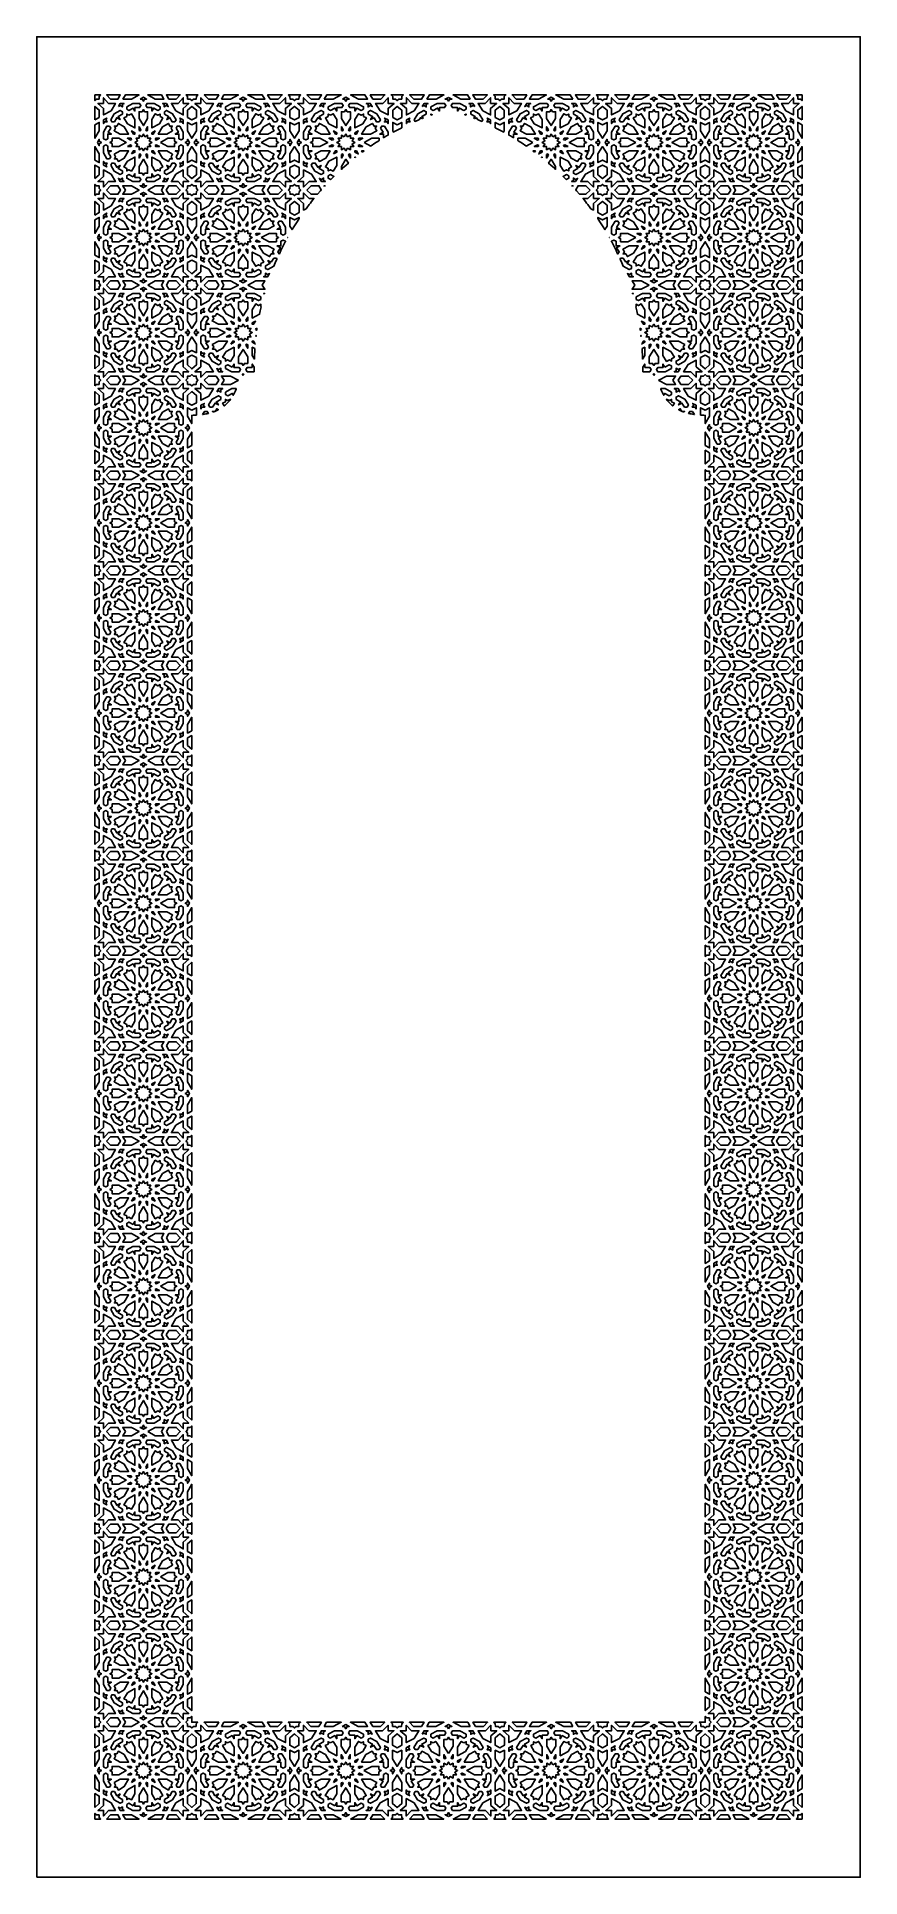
# Model space of a CAD drawing. Extents: x -425 to 425, y -950 to 950.
import ezdxf

# ---------------------------------------------------------------- set-up
doc = ezdxf.new("R2010")
doc.units = 0
doc.header["$MEASUREMENT"] = 0
doc.layers.add('LAYER_1', color=18, linetype='CONTINUOUS')

msp = doc.modelspace()

# ---------------------------------------------------------------- linework, layer by layer
at = {"layer": 'LAYER_1'}
for points in [[(-425, -950), (425, -950), (425, 950), (-425, 950)], [(-365, 890), (-365, 884.2), (-363.4, 885.7), (-360.7, 885.7), (-360.6, 888.4), (-359.1, 890)], [(-365, 864.2), (-360.6, 866.7), (-360.6, 874.3), (-365, 878.2)], [(-356.1, 881.3), (-361.9, 881.3), (-356.1, 876.1), (-356.1, 869.3), (-348.4, 873.7), (-343.9, 881.3), (-350.9, 881.3), (-356.1, 887)], [(-348.9, 885.7), (-341.3, 885.7), (-338.8, 890), (-353, 890)], [(-340.7, 878), (-338.9, 879), (-336.6, 877.7), (-336.6, 880.3), (-334.9, 881.3), (-338.8, 881.3)], [(-336.2, 885.7), (-327.2, 885.7), (-319.5, 890), (-333.6, 890)], [(-332.2, 877.8), (-332.2, 875.3), (-330, 874), (-325.7, 876.5), (-323.8, 873.3), (-323.8, 877), (-318.9, 877), (-317.6, 879.1), (-318.9, 881.3), (-326, 881.3)], [(-316.3, 872.6), (-319.4, 872.6), (-319.4, 865.8), (-315, 858.3), (-310.6, 865.8), (-310.6, 872.6), (-313.7, 872.6), (-315, 874.8)], [(-318.4, 885.7), (-316.3, 885.7), (-315, 883.4), (-313.7, 885.7), (-311.6, 885.7), (-315, 887.6)], [(-312.4, 879.1), (-311.1, 877), (-306.2, 877), (-306.2, 873.3), (-304.3, 876.5), (-300, 874), (-297.8, 875.3), (-297.8, 877.8), (-304, 881.3), (-311.1, 881.3)], [(-302.8, 885.7), (-293.8, 885.7), (-296.4, 890), (-310.5, 890)], [(-293.4, 880.3), (-293.4, 877.7), (-291.1, 879), (-289.3, 878), (-291.2, 881.3), (-295.1, 881.3)], [(-288.7, 885.7), (-281.1, 885.7), (-277, 890), (-291.2, 890)], [(-279.1, 881.3), (-286.1, 881.3), (-281.6, 873.7), (-273.9, 869.3), (-273.9, 876.1), (-268.1, 881.3), (-273.9, 881.3), (-273.9, 887)], [(-269.4, 888.4), (-269.3, 885.7), (-266.7, 885.7), (-265, 884.2), (-263.3, 885.7), (-260.4, 885.7), (-260.3, 888.4), (-258.7, 890), (-270.9, 890)], [(-269.4, 874.3), (-269.4, 866.7), (-265, 864.2), (-265, 864.2), (-265, 864.2), (-260.3, 866.7), (-260.3, 874.3), (-265, 878.2), (-265, 878.2), (-265, 878.2)], [(-255.6, 881.3), (-261.8, 881.3), (-255.6, 876.1), (-255.6, 869.3), (-247.4, 873.7), (-242.6, 881.3), (-250, 881.3), (-255.6, 887)], [(-247.9, 885.7), (-239.9, 885.7), (-237.2, 890), (-252.2, 890)], [(-239.2, 878), (-237.4, 879), (-234.9, 877.7), (-234.9, 880.3), (-233.1, 881.3), (-237.2, 881.3)], [(-234.5, 885.7), (-224.9, 885.7), (-216.8, 890), (-231.8, 890)], [(-230.2, 877.8), (-230.2, 875.3), (-227.9, 874), (-223.3, 876.5), (-221.4, 873.3), (-221.4, 877), (-216.1, 877), (-214.7, 879.1), (-216.1, 881.3), (-223.7, 881.3)], [(-213.3, 872.6), (-216.7, 872.6), (-216.7, 865.8), (-212, 858.3), (-207.3, 865.8), (-207.3, 872.6), (-210.6, 872.6), (-212, 874.8)], [(-215.6, 885.7), (-213.4, 885.7), (-212, 883.4), (-210.6, 885.7), (-208.4, 885.7), (-212, 887.6)], [(-209.2, 879.1), (-207.9, 877), (-202.6, 877), (-202.6, 873.3), (-200.6, 876.5), (-196, 874), (-193.8, 875.3), (-193.8, 877.8), (-200.3, 881.3), (-207.8, 881.3)], [(-199, 885.7), (-189.5, 885.7), (-192.2, 890), (-207.2, 890)], [(-189, 880.3), (-189, 877.7), (-186.6, 879), (-184.7, 878), (-186.8, 881.3), (-190.9, 881.3)], [(-184.1, 885.7), (-176, 885.7), (-171.7, 890), (-186.8, 890)], [(-174, 881.3), (-181.4, 881.3), (-176.6, 873.7), (-168.4, 869.3), (-168.4, 876.1), (-162.2, 881.3), (-168.4, 881.3), (-168.4, 887)], [(-163.7, 888.4), (-163.6, 885.7), (-160.7, 885.7), (-159, 884.2), (-157.2, 885.7), (-154.4, 885.7), (-154.3, 888.4), (-152.7, 890), (-165.3, 890)], [(-163.7, 874.3), (-163.7, 866.7), (-159, 864.2), (-154.3, 866.7), (-154.3, 874.3), (-159, 878.2)], [(-149.6, 881.3), (-155.7, 881.3), (-149.6, 876.1), (-149.6, 869.3), (-141.3, 873.7), (-136.5, 881.3), (-144, 881.3), (-149.6, 887)], [(-141.9, 885.7), (-133.8, 885.7), (-131.1, 890), (-146.2, 890)], [(-133.2, 878), (-131.3, 879), (-128.9, 877.7), (-128.9, 880.3), (-127, 881.3), (-131.1, 881.3)], [(-128.4, 885.7), (-118.9, 885.7), (-110.8, 890), (-125.7, 890)], [(-124.2, 877.8), (-124.2, 875.3), (-121.9, 874), (-117.3, 876.5), (-115.3, 873.3), (-115.3, 877), (-110, 877), (-108.7, 879.1), (-110.1, 881.3), (-117.6, 881.3)], [(-107.3, 872.6), (-110.6, 872.6), (-110.6, 865.8), (-105.9, 858.3), (-101.3, 865.8), (-101.3, 872.6), (-104.6, 872.6), (-105.9, 874.8)], [(-109.5, 885.7), (-107.3, 885.7), (-105.9, 883.4), (-104.5, 885.7), (-102.4, 885.7), (-105.9, 887.6)], [(-103.2, 879.1), (-101.9, 877), (-96.6, 877), (-96.6, 873.3), (-94.6, 876.5), (-90, 874), (-87.7, 875.3), (-87.7, 877.8), (-94.2, 881.3), (-101.8, 881.3)], [(-93, 885.7), (-83.5, 885.7), (-86.2, 890), (-101.1, 890)], [(-83, 880.3), (-83, 877.7), (-80.6, 879), (-78.7, 878), (-80.8, 881.3), (-84.9, 881.3)], [(-78, 885.7), (-70, 885.7), (-65.7, 890), (-80.8, 890)], [(-67.9, 881.3), (-75.3, 881.3), (-70.6, 873.7), (-62.3, 869.3), (-62.3, 876.1), (-56.2, 881.3), (-62.3, 881.3), (-62.3, 887)], [(-57.6, 888.4), (-57.5, 885.7), (-54.7, 885.7), (-52.9, 884.2), (-51.2, 885.7), (-48.3, 885.7), (-48.2, 888.4), (-46.6, 890), (-59.2, 890)], [(-57.6, 874.3), (-57.6, 866.7), (-52.9, 864.2), (-52.9, 864.2), (-52.9, 864.2), (-48.2, 866.7), (-48.2, 874.3), (-52.9, 878.2), (-52.9, 878.2), (-52.9, 878.2)], [(-43.5, 881.3), (-49.7, 881.3), (-43.5, 876.1), (-43.5, 869.3), (-35.3, 873.7), (-30.5, 881.3), (-37.9, 881.3), (-43.5, 887)], [(-35.9, 885.7), (-27.8, 885.7), (-25.1, 890), (-40.2, 890)], [(-27.2, 878), (-25.3, 879), (-22.9, 877.7), (-22.9, 880.3), (-21, 881.3), (-25.1, 881.3)], [(-22.4, 885.7), (-12.9, 885.7), (-4.7, 890), (-19.7, 890)], [(-18.1, 877.8), (-18.1, 875.3), (-15.8, 874), (-11.3, 876.5), (-9.3, 873.3), (-9.3, 877), (-4, 877), (-2.7, 879.1), (-4.1, 881.3), (-11.6, 881.3)], [(0, 887.5), (3.5, 885.7), (1.3, 885.7), (0, 883.6), (-1.3, 885.7), (-3.5, 885.7)], [(18.1, 877.8), (18.1, 875.3), (15.8, 874), (11.3, 876.5), (9.3, 873.3), (9.3, 877), (4, 877), (2.7, 879.1), (4.1, 881.3), (11.6, 881.3)], [(22.4, 885.7), (12.9, 885.7), (4.7, 890), (19.7, 890)], [(27.2, 878), (25.3, 879), (22.8, 877.7), (22.8, 880.3), (21, 881.3), (25.1, 881.3)], [(35.9, 885.7), (27.8, 885.7), (25.1, 890), (40.2, 890)], [(43.5, 881.3), (49.7, 881.3), (43.5, 876.1), (43.5, 869.3), (35.3, 873.7), (30.5, 881.3), (37.9, 881.3), (43.5, 887)], [(57.6, 888.4), (57.5, 885.7), (54.7, 885.7), (52.9, 884.2), (51.2, 885.7), (48.3, 885.7), (48.2, 888.4), (46.6, 890), (59.2, 890)], [(57.6, 874.3), (57.6, 866.7), (52.9, 864.2), (52.9, 864.2), (52.9, 864.2), (48.2, 866.7), (48.2, 874.3), (52.9, 878.2), (52.9, 878.2), (52.9, 878.2)], [(67.9, 881.3), (75.3, 881.3), (70.6, 873.7), (62.3, 869.3), (62.3, 876.1), (56.2, 881.3), (62.3, 881.3), (62.3, 887)], [(78, 885.7), (70, 885.7), (65.7, 890), (80.8, 890)], [(83, 880.3), (83, 877.7), (80.6, 879), (78.7, 878), (80.7, 881.3), (84.9, 881.3)], [(93, 885.7), (83.5, 885.7), (86.2, 890), (101.1, 890)], [(103.2, 879.1), (101.9, 877), (96.6, 877), (96.6, 873.3), (94.6, 876.5), (90, 874), (87.7, 875.3), (87.7, 877.8), (94.2, 881.3), (101.8, 881.3)], [(107.3, 872.6), (110.6, 872.6), (110.6, 865.8), (105.9, 858.3), (101.3, 865.8), (101.3, 872.6), (104.6, 872.6), (105.9, 874.8)], [(109.5, 885.7), (107.3, 885.7), (105.9, 883.4), (104.5, 885.7), (102.4, 885.7), (105.9, 887.6)], [(124.2, 877.8), (124.2, 875.3), (121.9, 874), (117.3, 876.5), (115.3, 873.3), (115.3, 877), (110, 877), (108.7, 879.1), (110.1, 881.3), (117.6, 881.3)], [(128.4, 885.7), (118.9, 885.7), (110.7, 890), (125.7, 890)], [(133.2, 878), (131.3, 879), (128.9, 877.7), (128.9, 880.3), (127, 881.3), (131.1, 881.3)], [(141.9, 885.7), (133.8, 885.7), (131.1, 890), (146.2, 890)], [(149.6, 881.3), (155.7, 881.3), (149.6, 876.1), (149.6, 869.3), (141.3, 873.7), (136.5, 881.3), (144, 881.3), (149.6, 887)], [(163.7, 888.4), (163.6, 885.7), (160.7, 885.7), (159, 884.2), (157.2, 885.7), (154.3, 885.7), (154.3, 888.4), (152.7, 890), (165.3, 890)], [(163.7, 874.3), (163.7, 866.7), (159, 864.2), (154.3, 866.7), (154.3, 874.3), (159, 878.2)], [(174, 881.3), (181.4, 881.3), (176.6, 873.7), (168.3, 869.3), (168.3, 876.1), (162.2, 881.3), (168.3, 881.3), (168.3, 887)], [(184.1, 885.7), (176, 885.7), (171.7, 890), (186.8, 890)], [(189, 880.3), (189, 877.7), (186.6, 879), (184.7, 878), (186.8, 881.3), (190.9, 881.3)], [(199, 885.7), (189.5, 885.7), (192.2, 890), (207.2, 890)], [(209.2, 879.1), (207.9, 877), (202.6, 877), (202.6, 873.3), (200.6, 876.5), (196, 874), (193.8, 875.3), (193.8, 877.8), (200.3, 881.3), (207.8, 881.3)], [(213.3, 872.6), (216.7, 872.6), (216.7, 865.8), (212, 858.3), (207.3, 865.8), (207.3, 872.6), (210.6, 872.6), (212, 874.8)], [(215.6, 885.7), (213.4, 885.7), (212, 883.4), (210.6, 885.7), (208.4, 885.7), (212, 887.6)], [(230.2, 877.8), (230.2, 875.3), (227.9, 874), (223.3, 876.5), (221.3, 873.3), (221.3, 877), (216.1, 877), (214.7, 879.1), (216.1, 881.3), (223.7, 881.3)], [(234.5, 885.7), (224.9, 885.7), (216.8, 890), (231.8, 890)], [(239.2, 878), (237.4, 879), (234.9, 877.7), (234.9, 880.3), (233, 881.3), (237.2, 881.3)], [(247.9, 885.7), (239.9, 885.7), (237.2, 890), (252.2, 890)], [(255.6, 881.3), (261.8, 881.3), (255.6, 876.1), (255.6, 869.3), (247.4, 873.7), (242.6, 881.3), (250, 881.3), (255.6, 887)], [(269.4, 888.4), (269.3, 885.7), (266.6, 885.7), (265, 884.2), (263.3, 885.7), (260.4, 885.7), (260.3, 888.4), (258.7, 890), (270.9, 890)], [(269.4, 874.3), (269.4, 866.7), (265, 864.2), (265, 864.2), (265, 864.2), (260.3, 866.7), (260.3, 874.3), (265, 878.2), (265, 878.2), (265, 878.2)], [(279.1, 881.3), (286.1, 881.3), (281.6, 873.7), (273.9, 869.3), (273.9, 876.1), (268.1, 881.3), (273.9, 881.3), (273.9, 887)], [(288.7, 885.7), (281.1, 885.7), (277, 890), (291.2, 890)], [(293.4, 880.3), (293.4, 877.7), (291.1, 879), (289.3, 878), (291.2, 881.3), (295.1, 881.3)], [(302.8, 885.7), (293.8, 885.7), (296.4, 890), (310.5, 890)], [(312.4, 879.1), (311.1, 877), (306.2, 877), (306.2, 873.3), (304.3, 876.5), (300, 874), (297.8, 875.3), (297.8, 877.8), (304, 881.3), (311.1, 881.3)], [(316.3, 872.6), (319.4, 872.6), (319.4, 865.8), (315, 858.3), (310.6, 865.8), (310.6, 872.6), (313.7, 872.6), (315, 874.8)], [(318.4, 885.7), (316.3, 885.7), (315, 883.4), (313.7, 885.7), (311.6, 885.7), (315, 887.6)], [(332.2, 877.8), (332.2, 875.3), (330, 874), (325.7, 876.5), (323.8, 873.3), (323.8, 877), (318.9, 877), (317.6, 879.1), (318.9, 881.3), (326, 881.3)], [(336.2, 885.7), (327.2, 885.7), (319.5, 890), (333.6, 890)], [(340.7, 878), (338.9, 879), (336.6, 877.7), (336.6, 880.3), (334.9, 881.3), (338.8, 881.3)], [(348.9, 885.7), (341.3, 885.7), (338.7, 890), (353, 890)], [(356.1, 881.3), (361.9, 881.3), (356.1, 876.1), (356.1, 869.3), (348.4, 873.7), (343.9, 881.3), (350.9, 881.3), (356.1, 887)], [(365, 890), (365, 884.2), (363.4, 885.7), (360.7, 885.7), (360.6, 888.4), (359.1, 890)], [(365, 864.2), (360.6, 866.7), (360.6, 874.3), (365, 878.2)], [(-365, 859.2), (-365, 845.3), (-360.6, 852.8), (-360.6, 861.7)], [(-356.1, 864.2), (-356.1, 860.4), (-355.1, 862.2), (-352.5, 862.2), (-353.8, 864.4), (-352.8, 866.1)], [(-356.1, 851.7), (-356.1, 844.8), (-353.9, 843.5), (-351.7, 844.7), (-351.7, 849.6), (-348, 849.6), (-351.2, 851.4), (-348.7, 855.7), (-350, 857.8), (-352.6, 857.8)], [(-345.1, 870.5), (-348.7, 864.4), (-347.4, 862.2), (-344.9, 862.2), (-342.4, 866.5), (-339.1, 864.6), (-341, 867.8), (-336.7, 870.3), (-336.7, 872.7), (-339, 874)], [(-342.3, 857.9), (-344.9, 857.9), (-343.6, 855.7), (-345.2, 853), (-339.1, 849.6), (-330.3, 849.6), (-334.7, 857.1), (-340.8, 860.5)], [(-330.1, 869), (-332.2, 870.2), (-332.2, 867.8), (-335, 866.2), (-331.5, 860.3), (-323.8, 855.9), (-323.8, 864.6), (-327.3, 870.6)], [(-319.4, 853.4), (-318.2, 852.8), (-317.6, 853.9), (-319.4, 857.1)], [(-312.4, 853.9), (-311.8, 852.8), (-310.6, 853.4), (-310.6, 857.1)], [(-306.2, 864.6), (-306.2, 855.9), (-298.5, 860.3), (-295, 866.2), (-297.8, 867.8), (-297.8, 870.2), (-299.9, 869), (-302.7, 870.6)], [(-295.3, 857.1), (-299.7, 849.6), (-290.9, 849.6), (-284.8, 853), (-286.4, 855.7), (-285.1, 857.9), (-287.7, 857.9), (-289.2, 860.5)], [(-293.3, 872.7), (-293.3, 870.3), (-289, 867.8), (-290.9, 864.6), (-287.6, 866.5), (-285.1, 862.2), (-282.6, 862.2), (-281.3, 864.4), (-284.9, 870.5), (-291, 874)], [(-281.3, 855.7), (-278.8, 851.4), (-282, 849.6), (-278.3, 849.6), (-278.3, 844.7), (-276.1, 843.5), (-273.9, 844.8), (-273.9, 851.7), (-277.4, 857.8), (-280, 857.8)], [(-276.2, 864.4), (-277.5, 862.2), (-274.9, 862.2), (-273.9, 860.4), (-273.9, 864.2), (-277.2, 866.1)], [(-269.4, 852.8), (-265, 845.3), (-265, 845.3), (-265, 845.3), (-260.3, 852.8), (-260.3, 861.7), (-265, 859.2), (-265, 859.2), (-265, 859.2), (-269.4, 861.7)], [(-255.6, 864.2), (-255.6, 860.4), (-254.5, 862.2), (-251.7, 862.2), (-253.1, 864.4), (-252, 866.1)], [(-255.6, 851.7), (-255.6, 844.8), (-253.2, 843.5), (-250.9, 844.7), (-250.9, 849.6), (-246.9, 849.6), (-250.4, 851.4), (-247.8, 855.7), (-249.1, 857.8), (-251.8, 857.8)], [(-243.9, 870.5), (-247.7, 864.4), (-246.3, 862.2), (-243.7, 862.2), (-241, 866.5), (-237.6, 864.6), (-239.6, 867.8), (-235, 870.3), (-235, 872.7), (-237.4, 874)], [(-241, 857.9), (-243.7, 857.9), (-242.3, 855.7), (-244, 853), (-237.6, 849.6), (-228.2, 849.6), (-232.9, 857.1), (-239.3, 860.5)], [(-228, 869), (-230.3, 870.2), (-230.3, 867.8), (-233.2, 866.2), (-229.5, 860.3), (-221.4, 855.9), (-221.4, 864.6), (-225.1, 870.6)], [(-216.7, 853.4), (-215.4, 852.8), (-214.7, 853.9), (-216.7, 857.1)], [(-209.3, 853.9), (-208.6, 852.8), (-207.3, 853.4), (-207.3, 857.1)], [(-202.6, 864.6), (-202.6, 855.9), (-194.5, 860.3), (-190.8, 866.2), (-193.7, 867.8), (-193.7, 870.2), (-196, 869), (-198.9, 870.6)], [(-191.1, 857.1), (-195.8, 849.6), (-186.4, 849.6), (-180, 853), (-181.6, 855.7), (-180.3, 857.9), (-183, 857.9), (-184.7, 860.5)], [(-189, 872.7), (-189, 870.3), (-184.4, 867.8), (-186.4, 864.6), (-182.9, 866.5), (-180.3, 862.2), (-177.7, 862.2), (-176.3, 864.4), (-180, 870.5), (-186.6, 874)], [(-176.2, 855.7), (-173.6, 851.4), (-177, 849.6), (-173, 849.6), (-173, 844.7), (-170.8, 843.5), (-168.4, 844.8), (-168.4, 851.7), (-172.1, 857.8), (-174.9, 857.8)], [(-170.8, 864.4), (-172.2, 862.2), (-169.4, 862.2), (-168.4, 860.4), (-168.4, 864.2), (-171.9, 866.1)], [(-163.7, 852.8), (-159, 845.3), (-154.3, 852.8), (-154.3, 861.7), (-159, 859.2), (-163.7, 861.7)], [(-149.6, 864.2), (-149.6, 860.4), (-148.5, 862.2), (-145.7, 862.2), (-147.1, 864.4), (-146, 866.1)], [(-149.6, 851.7), (-149.6, 844.8), (-147.2, 843.5), (-144.9, 844.7), (-144.9, 849.6), (-140.9, 849.6), (-144.4, 851.4), (-141.7, 855.7), (-143, 857.8), (-145.8, 857.8)], [(-137.9, 870.5), (-141.7, 864.4), (-140.3, 862.2), (-137.6, 862.2), (-135, 866.5), (-131.5, 864.6), (-133.5, 867.8), (-129, 870.3), (-129, 872.7), (-131.4, 874)], [(-134.9, 857.9), (-137.6, 857.9), (-136.3, 855.7), (-137.9, 853), (-131.5, 849.6), (-122.2, 849.6), (-126.8, 857.1), (-133.3, 860.5)], [(-121.9, 869), (-124.2, 870.2), (-124.2, 867.8), (-127.1, 866.2), (-123.4, 860.3), (-115.3, 855.9), (-115.3, 864.6), (-119, 870.6)], [(-110.6, 853.4), (-109.4, 852.8), (-108.6, 853.9), (-110.6, 857.1)], [(-103.2, 853.9), (-102.5, 852.8), (-101.3, 853.4), (-101.3, 857.1)], [(-96.6, 864.6), (-96.6, 855.9), (-88.5, 860.3), (-84.8, 866.2), (-87.7, 867.8), (-87.7, 870.2), (-90, 869), (-92.9, 870.6)], [(-85, 857.1), (-89.7, 849.6), (-80.4, 849.6), (-73.9, 853), (-75.6, 855.7), (-74.3, 857.9), (-76.9, 857.9), (-78.6, 860.5)], [(-82.9, 872.7), (-82.9, 870.3), (-78.4, 867.8), (-80.4, 864.6), (-76.9, 866.5), (-74.3, 862.2), (-71.6, 862.2), (-70.2, 864.4), (-74, 870.5), (-80.5, 874)], [(-70.2, 855.7), (-67.5, 851.4), (-71, 849.6), (-67, 849.6), (-67, 845.8), (-64, 847.6), (-62.3, 848.5), (-62.3, 851.7), (-66.1, 857.8), (-68.9, 857.8)], [(-64.8, 864.4), (-66.2, 862.2), (-63.4, 862.2), (-62.3, 860.4), (-62.3, 864.2), (-65.9, 866.1)], [(-57.6, 852.8), (-56.9, 851.6), (-55.8, 852.2), (-51.7, 854.4), (-48.2, 856.1), (-48.2, 861.7), (-52.9, 859.2), (-52.9, 859.2), (-52.9, 859.2), (-57.6, 861.7)], [(-43.5, 864.2), (-43.5, 860.4), (-42.5, 862.2), (-39.6, 862.2), (-41.1, 864.4), (-40, 866.1)], [(-31.8, 870.5), (-35.6, 864.4), (-34.5, 862.6), (-30.5, 864.3), (-30.3, 864.4), (-29, 866.5), (-27.3, 865.6), (-26.3, 866), (-27.5, 867.8), (-22.9, 870.3), (-22.9, 872.7), (-25.3, 874)], [(-18.2, 869), (-17.5, 869.3), (-16.8, 869.5), (-18.2, 870.2)], [(18.2, 869), (17.5, 869.3), (16.8, 869.5), (18.2, 870.2)], [(31.8, 870.5), (35.6, 864.4), (34.4, 862.6), (30.5, 864.3), (30.3, 864.4), (28.9, 866.5), (27.3, 865.6), (26.3, 866), (27.5, 867.8), (22.9, 870.3), (22.9, 872.7), (25.3, 874)], [(43.5, 864.2), (43.5, 860.4), (42.5, 862.2), (39.6, 862.2), (41, 864.4), (40, 866.1)], [(57.6, 852.8), (56.9, 851.6), (55.8, 852.2), (51.7, 854.4), (48.2, 856.1), (48.2, 861.7), (52.9, 859.2), (52.9, 859.2), (52.9, 859.2), (57.6, 861.7)], [(64.8, 864.4), (66.2, 862.2), (63.4, 862.2), (62.3, 860.4), (62.3, 864.2), (65.9, 866.1)], [(70.2, 855.7), (67.5, 851.4), (71, 849.6), (67, 849.6), (67, 845.8), (64, 847.6), (62.3, 848.5), (62.3, 851.7), (66.1, 857.8), (68.9, 857.8)], [(82.9, 872.7), (82.9, 870.3), (78.4, 867.8), (80.4, 864.6), (76.9, 866.5), (74.3, 862.2), (71.6, 862.2), (70.2, 864.4), (74, 870.5), (80.5, 874)], [(85, 857.1), (89.7, 849.6), (80.4, 849.6), (73.9, 853), (75.6, 855.7), (74.3, 857.9), (76.9, 857.9), (78.6, 860.5)], [(96.6, 864.6), (96.6, 855.9), (88.5, 860.3), (84.8, 866.2), (87.7, 867.8), (87.7, 870.2), (90, 869), (92.9, 870.6)], [(103.2, 853.9), (102.5, 852.8), (101.3, 853.4), (101.3, 857.1)], [(110.6, 853.4), (109.4, 852.8), (108.6, 853.9), (110.6, 857.1)], [(121.9, 869), (124.2, 870.2), (124.2, 867.8), (127.1, 866.2), (123.4, 860.3), (115.3, 855.9), (115.3, 864.6), (119, 870.6)], [(134.9, 857.9), (137.6, 857.9), (136.3, 855.7), (137.9, 853), (131.5, 849.6), (122.2, 849.6), (126.8, 857.1), (133.3, 860.5)], [(137.9, 870.5), (141.7, 864.4), (140.3, 862.2), (137.6, 862.2), (135, 866.5), (131.5, 864.6), (133.5, 867.8), (128.9, 870.3), (128.9, 872.7), (131.3, 874)], [(149.6, 851.7), (149.6, 844.8), (147.2, 843.5), (144.9, 844.7), (144.9, 849.6), (140.9, 849.6), (144.3, 851.4), (141.7, 855.7), (143, 857.8), (145.8, 857.8)], [(149.6, 864.2), (149.6, 860.4), (148.5, 862.2), (145.7, 862.2), (147.1, 864.4), (146, 866.1)], [(163.7, 852.8), (159, 845.3), (154.3, 852.8), (154.3, 861.7), (159, 859.2), (163.7, 861.7)], [(176.2, 855.7), (173.6, 851.4), (177, 849.6), (173, 849.6), (173, 844.7), (170.8, 843.5), (168.3, 844.8), (168.3, 851.7), (172.1, 857.8), (174.9, 857.8)], [(170.8, 864.4), (172.2, 862.2), (169.4, 862.2), (168.3, 860.4), (168.3, 864.2), (171.9, 866.1)], [(189, 872.7), (189, 870.3), (184.4, 867.8), (186.4, 864.6), (182.9, 866.5), (180.3, 862.2), (177.7, 862.2), (176.3, 864.4), (180, 870.5), (186.6, 874)], [(191.1, 857.1), (195.8, 849.6), (186.4, 849.6), (180, 853), (181.6, 855.7), (180.3, 857.9), (183, 857.9), (184.7, 860.5)], [(202.6, 864.6), (202.6, 855.9), (194.5, 860.3), (190.8, 866.2), (193.7, 867.8), (193.7, 870.2), (196, 869), (198.9, 870.6)], [(209.3, 853.9), (208.6, 852.8), (207.3, 853.4), (207.3, 857.1)], [(216.7, 853.4), (215.4, 852.8), (214.7, 853.9), (216.7, 857.1)], [(228, 869), (230.3, 870.2), (230.3, 867.8), (233.2, 866.2), (229.4, 860.3), (221.3, 855.9), (221.3, 864.6), (225.1, 870.6)], [(241, 857.9), (243.7, 857.9), (242.3, 855.7), (244, 853), (237.6, 849.6), (228.2, 849.6), (232.9, 857.1), (239.3, 860.5)], [(243.9, 870.5), (247.7, 864.4), (246.3, 862.2), (243.7, 862.2), (241, 866.5), (237.6, 864.6), (239.6, 867.8), (235, 870.3), (235, 872.7), (237.4, 874)], [(255.6, 851.7), (255.6, 844.8), (253.2, 843.5), (250.9, 844.7), (250.9, 849.6), (246.9, 849.6), (250.4, 851.4), (247.8, 855.7), (249.1, 857.8), (251.8, 857.8)], [(255.6, 864.2), (255.6, 860.4), (254.5, 862.2), (251.7, 862.2), (253.1, 864.4), (252, 866.1)], [(269.4, 852.8), (265, 845.3), (265, 845.3), (265, 845.3), (260.3, 852.8), (260.3, 861.7), (265, 859.2), (265, 859.2), (265, 859.2), (269.4, 861.7)], [(276.2, 864.4), (277.5, 862.2), (274.9, 862.2), (273.9, 860.4), (273.9, 864.2), (277.2, 866.1)], [(281.3, 855.7), (278.8, 851.4), (282, 849.6), (278.3, 849.6), (278.3, 844.7), (276.1, 843.5), (273.9, 844.8), (273.9, 851.7), (277.4, 857.8), (280, 857.8)], [(293.3, 872.7), (293.3, 870.3), (289, 867.8), (290.9, 864.6), (287.6, 866.5), (285.1, 862.2), (282.6, 862.2), (281.3, 864.4), (284.9, 870.5), (291, 874)], [(295.3, 857.1), (299.7, 849.6), (290.9, 849.6), (284.8, 853), (286.4, 855.7), (285.1, 857.9), (287.7, 857.9), (289.2, 860.5)], [(306.2, 864.6), (306.2, 855.9), (298.5, 860.3), (295, 866.2), (297.8, 867.8), (297.8, 870.2), (299.9, 869), (302.7, 870.6)], [(312.4, 853.9), (311.8, 852.8), (310.6, 853.4), (310.6, 857.1)], [(319.4, 853.4), (318.2, 852.8), (317.6, 853.9), (319.4, 857.1)], [(330.1, 869), (332.2, 870.2), (332.2, 867.8), (335, 866.2), (331.5, 860.3), (323.8, 855.9), (323.8, 864.6), (327.3, 870.6)], [(342.3, 857.9), (344.9, 857.9), (343.6, 855.7), (345.2, 853), (339.1, 849.6), (330.3, 849.6), (334.7, 857.1), (340.8, 860.5)], [(345.1, 870.5), (348.7, 864.4), (347.4, 862.2), (344.9, 862.2), (342.4, 866.5), (339.1, 864.6), (341, 867.8), (336.7, 870.3), (336.7, 872.7), (339, 874)], [(356.1, 851.7), (356.1, 844.8), (353.9, 843.5), (351.7, 844.7), (351.7, 849.6), (348, 849.6), (351.2, 851.4), (348.7, 855.7), (350, 857.8), (352.6, 857.8)], [(356.1, 864.2), (356.1, 860.4), (355.1, 862.2), (352.5, 862.2), (353.8, 864.4), (352.8, 866.1)], [(365, 859.2), (365, 845.3), (360.6, 852.8), (360.6, 861.7)], [(-365, 822.7), (-360.6, 820.2), (-360.6, 829.1), (-365, 836.6)], [(-362.5, 840.9), (-360.6, 837.6), (-360.6, 839.6), (-358.3, 840.9), (-360.6, 842.2), (-360.6, 844.2)], [(-356.1, 837.1), (-356.1, 830.1), (-352.6, 824), (-350, 824), (-348.7, 826.2), (-351.2, 830.4), (-348, 832.2), (-351.7, 832.2), (-351.7, 837.1), (-353.9, 838.4)], [(-347.3, 842.2), (-349.5, 840.9), (-347.3, 839.7), (-347.3, 836.6), (-340.3, 836.6), (-332.7, 840.9), (-340.3, 845.3), (-347.3, 845.3)], [(-328.2, 843.4), (-327.1, 844.1), (-327.7, 845.3), (-331.5, 845.3)], [(-331.5, 836.6), (-327.7, 836.6), (-327.1, 837.7), (-328.2, 838.4)], [(-325.2, 849.6), (-323.8, 849.6), (-323.8, 850.9), (-327.1, 852.8)], [(-316.6, 846.8), (-319.4, 848.4), (-319.4, 845.3), (-322.6, 845.3), (-321, 842.5), (-323.8, 840.9), (-321, 839.3), (-322.6, 836.6), (-319.4, 836.6), (-319.4, 833.4), (-316.6, 835), (-315, 832.3), (-313.4, 835), (-310.6, 833.4), (-310.6, 836.6), (-307.4, 836.6), (-309, 839.3), (-306.2, 840.9), (-309, 842.5), (-307.4, 845.3), (-310.6, 845.3), (-310.6, 848.4), (-313.4, 846.8), (-315, 849.6)], [(-306.2, 850.9), (-306.2, 849.6), (-304.8, 849.6), (-302.9, 852.8)], [(-302.9, 844.1), (-301.8, 843.4), (-298.5, 845.3), (-302.3, 845.3)], [(-302.9, 837.7), (-302.3, 836.6), (-298.5, 836.6), (-301.8, 838.4)], [(-297.3, 840.9), (-289.7, 836.6), (-282.7, 836.6), (-282.7, 839.7), (-280.5, 840.9), (-282.7, 842.2), (-282.7, 845.3), (-289.7, 845.3)], [(-278.3, 837.1), (-278.3, 832.2), (-282, 832.2), (-278.8, 830.4), (-281.3, 826.2), (-280, 824), (-277.4, 824), (-273.9, 830.1), (-273.9, 837.1), (-276.1, 838.4)], [(-269.4, 842.2), (-271.7, 840.9), (-269.4, 839.6), (-269.4, 837.6), (-267.5, 840.9), (-269.4, 844.2)], [(-269.4, 829.1), (-269.4, 820.2), (-265, 822.7), (-260.3, 820.2), (-260.3, 829.1), (-265, 836.6)], [(-262.4, 840.9), (-260.3, 837.6), (-260.3, 839.6), (-257.9, 840.9), (-260.3, 842.2), (-260.3, 844.2)], [(-255.6, 837.1), (-255.6, 830.1), (-251.8, 824), (-249.1, 824), (-247.8, 826.2), (-250.4, 830.4), (-246.9, 832.2), (-250.9, 832.2), (-250.9, 837.1), (-253.2, 838.4)], [(-246.2, 842.2), (-248.6, 840.9), (-246.2, 839.7), (-246.2, 836.6), (-238.8, 836.6), (-230.7, 840.9), (-238.8, 845.3), (-246.2, 845.3)], [(-226, 843.4), (-224.8, 844.1), (-225.5, 845.3), (-229.4, 845.3)], [(-229.4, 836.6), (-225.5, 836.6), (-224.8, 837.7), (-226, 838.4)], [(-222.8, 849.6), (-221.4, 849.6), (-221.4, 850.9), (-224.8, 852.8)], [(-213.7, 846.8), (-216.7, 848.4), (-216.7, 845.3), (-220.1, 845.3), (-218.4, 842.5), (-221.3, 840.9), (-218.4, 839.3), (-220.1, 836.6), (-216.7, 836.6), (-216.7, 833.4), (-213.7, 835), (-212, 832.3), (-210.3, 835), (-207.3, 833.4), (-207.3, 836.6), (-203.9, 836.6), (-205.6, 839.3), (-202.6, 840.9), (-205.6, 842.5), (-203.9, 845.3), (-207.3, 845.3), (-207.3, 848.4), (-210.3, 846.8), (-212, 849.6)], [(-202.6, 850.9), (-202.6, 849.6), (-201.2, 849.6), (-199.2, 852.8)], [(-199.2, 844.1), (-197.9, 843.4), (-194.5, 845.3), (-198.5, 845.3)], [(-199.2, 837.7), (-198.5, 836.6), (-194.5, 836.6), (-197.9, 838.4)], [(-193.3, 840.9), (-185.2, 836.6), (-177.7, 836.6), (-177.7, 839.7), (-175.4, 840.9), (-177.7, 842.2), (-177.7, 845.3), (-185.2, 845.3)], [(-173, 837.1), (-173, 832.2), (-177, 832.2), (-173.6, 830.4), (-176.2, 826.2), (-174.9, 824), (-172.1, 824), (-168.4, 830.1), (-168.4, 837.1), (-170.8, 838.4)], [(-163.7, 842.2), (-166.1, 840.9), (-163.7, 839.6), (-163.7, 837.6), (-161.6, 840.9), (-163.7, 844.2)], [(-163.7, 829.1), (-163.7, 820.2), (-159, 822.7), (-154.3, 820.2), (-154.3, 829.1), (-159, 836.6)], [(-156.3, 840.9), (-154.3, 837.6), (-154.3, 839.6), (-151.8, 840.9), (-154.3, 842.2), (-154.3, 844.2)], [(-149.6, 837.1), (-149.6, 830.1), (-145.8, 824), (-143, 824), (-141.7, 826.2), (-144.4, 830.4), (-140.9, 832.2), (-144.9, 832.2), (-144.9, 837.1), (-147.2, 838.4)], [(-140.2, 842.2), (-142.5, 840.9), (-140.2, 839.7), (-140.2, 836.6), (-132.8, 836.6), (-124.7, 840.9), (-132.8, 845.3), (-140.2, 845.3)], [(-120, 843.4), (-118.7, 844.1), (-119.5, 845.3), (-123.4, 845.3)], [(-123.4, 836.6), (-119.5, 836.6), (-118.7, 837.7), (-120, 838.4)], [(-116.8, 849.6), (-115.3, 849.6), (-115.3, 850.9), (-118.7, 852.8)], [(-107.7, 846.8), (-110.6, 848.4), (-110.6, 845.3), (-114, 845.3), (-112.3, 842.5), (-115.3, 840.9), (-112.3, 839.3), (-114, 836.6), (-110.6, 836.6), (-110.6, 833.4), (-107.7, 835), (-105.9, 832.3), (-104.2, 835), (-101.3, 833.4), (-101.3, 836.6), (-97.8, 836.6), (-99.6, 839.3), (-96.6, 840.9), (-99.6, 842.5), (-97.8, 845.3), (-101.3, 845.3), (-101.3, 848.4), (-104.2, 846.8), (-105.9, 849.6)], [(-96.6, 850.9), (-96.6, 849.6), (-95.1, 849.6), (-93.2, 852.8)], [(-93.1, 844.1), (-91.9, 843.4), (-88.5, 845.3), (-92.4, 845.3)], [(-93.1, 837.7), (-92.4, 836.6), (-88.5, 836.6), (-91.9, 838.4)], [(-87.2, 840.9), (-80.3, 837.2), (-79.9, 837.5), (-75.9, 840.1), (-72, 842.7), (-71.7, 842.9), (-71.7, 845.3), (-79.1, 845.3)], [(87.2, 840.9), (80.3, 837.2), (79.9, 837.5), (75.9, 840.1), (72, 842.7), (71.7, 842.9), (71.7, 845.3), (79.1, 845.3)], [(93.1, 844.1), (91.9, 843.4), (88.5, 845.3), (92.4, 845.3)], [(93.1, 837.7), (92.4, 836.6), (88.5, 836.6), (91.9, 838.4)], [(96.6, 850.9), (96.6, 849.6), (95.1, 849.6), (93.2, 852.8)], [(107.7, 846.8), (110.6, 848.4), (110.6, 845.3), (114, 845.3), (112.3, 842.5), (115.3, 840.9), (112.3, 839.3), (114, 836.6), (110.6, 836.6), (110.6, 833.4), (107.7, 835), (105.9, 832.3), (104.2, 835), (101.3, 833.4), (101.3, 836.6), (97.8, 836.6), (99.5, 839.3), (96.6, 840.9), (99.5, 842.5), (97.8, 845.3), (101.3, 845.3), (101.3, 848.4), (104.2, 846.8), (105.9, 849.6)], [(116.7, 849.6), (115.3, 849.6), (115.3, 850.9), (118.7, 852.8)], [(120, 843.4), (118.7, 844.1), (119.5, 845.3), (123.4, 845.3)], [(123.4, 836.6), (119.5, 836.6), (118.7, 837.7), (120, 838.4)], [(140.2, 842.2), (142.5, 840.9), (140.2, 839.7), (140.2, 836.6), (132.8, 836.6), (124.7, 840.9), (132.8, 845.3), (140.2, 845.3)], [(149.6, 837.1), (149.6, 830.1), (145.8, 824), (143, 824), (141.7, 826.2), (144.3, 830.4), (140.9, 832.2), (144.9, 832.2), (144.9, 837.1), (147.2, 838.4)], [(156.3, 840.9), (154.3, 837.6), (154.3, 839.6), (151.8, 840.9), (154.3, 842.2), (154.3, 844.2)], [(163.7, 829.1), (163.7, 820.2), (159, 822.7), (154.3, 820.2), (154.3, 829.1), (159, 836.6)], [(163.7, 842.2), (166.1, 840.9), (163.7, 839.6), (163.7, 837.6), (161.6, 840.9), (163.7, 844.2)], [(173, 837.1), (173, 832.2), (177, 832.2), (173.6, 830.4), (176.2, 826.2), (174.9, 824), (172.1, 824), (168.3, 830.1), (168.3, 837.1), (170.8, 838.4)], [(193.3, 840.9), (185.1, 836.6), (177.7, 836.6), (177.7, 839.7), (175.4, 840.9), (177.7, 842.2), (177.7, 845.3), (185.1, 845.3)], [(199.2, 844.1), (197.9, 843.4), (194.5, 845.3), (198.5, 845.3)], [(199.2, 837.7), (198.5, 836.6), (194.5, 836.6), (197.9, 838.4)], [(202.6, 850.9), (202.6, 849.6), (201.2, 849.6), (199.2, 852.8)], [(213.7, 846.8), (216.7, 848.4), (216.7, 845.3), (220.1, 845.3), (218.4, 842.5), (221.3, 840.9), (218.4, 839.3), (220.1, 836.6), (216.7, 836.6), (216.7, 833.4), (213.7, 835), (212, 832.3), (210.3, 835), (207.3, 833.4), (207.3, 836.6), (203.9, 836.6), (205.6, 839.3), (202.6, 840.9), (205.6, 842.5), (203.9, 845.3), (207.3, 845.3), (207.3, 848.4), (210.3, 846.8), (212, 849.6)], [(222.8, 849.6), (221.3, 849.6), (221.3, 850.9), (224.8, 852.8)], [(226, 843.4), (224.8, 844.1), (225.5, 845.3), (229.4, 845.3)], [(229.4, 836.6), (225.5, 836.6), (224.8, 837.7), (226, 838.4)], [(246.2, 842.2), (248.6, 840.9), (246.2, 839.7), (246.2, 836.6), (238.8, 836.6), (230.7, 840.9), (238.8, 845.3), (246.2, 845.3)], [(255.6, 837.1), (255.6, 830.1), (251.8, 824), (249.1, 824), (247.8, 826.2), (250.4, 830.4), (246.9, 832.2), (250.9, 832.2), (250.9, 837.1), (253.2, 838.4)], [(262.4, 840.9), (260.3, 837.6), (260.3, 839.6), (257.9, 840.9), (260.3, 842.2), (260.3, 844.2)], [(269.4, 829.1), (269.4, 820.2), (265, 822.7), (260.3, 820.2), (260.3, 829.1), (265, 836.6)], [(269.4, 842.2), (271.7, 840.9), (269.4, 839.6), (269.4, 837.6), (267.5, 840.9), (269.4, 844.2)], [(278.3, 837.1), (278.3, 832.2), (282, 832.2), (278.8, 830.4), (281.3, 826.2), (280, 824), (277.4, 824), (273.9, 830.1), (273.9, 837.1), (276.1, 838.4)], [(297.3, 840.9), (289.7, 836.6), (282.7, 836.6), (282.7, 839.7), (280.5, 840.9), (282.7, 842.2), (282.7, 845.3), (289.7, 845.3)], [(302.9, 844.1), (301.8, 843.4), (298.5, 845.3), (302.3, 845.3)], [(302.9, 837.7), (302.3, 836.6), (298.5, 836.6), (301.8, 838.4)], [(306.2, 850.9), (306.2, 849.6), (304.8, 849.6), (302.9, 852.8)], [(316.6, 846.8), (319.4, 848.4), (319.4, 845.3), (322.6, 845.3), (321, 842.5), (323.8, 840.9), (321, 839.3), (322.6, 836.6), (319.4, 836.6), (319.4, 833.4), (316.6, 835), (315, 832.3), (313.4, 835), (310.6, 833.4), (310.6, 836.6), (307.4, 836.6), (309, 839.3), (306.2, 840.9), (309, 842.5), (307.4, 845.3), (310.6, 845.3), (310.6, 848.4), (313.4, 846.8), (315, 849.6)], [(325.2, 849.6), (323.8, 849.6), (323.8, 850.9), (327.1, 852.8)], [(328.2, 843.4), (327.1, 844.1), (327.7, 845.3), (331.5, 845.3)], [(331.5, 836.6), (327.7, 836.6), (327.1, 837.7), (328.2, 838.4)], [(347.3, 842.2), (349.5, 840.9), (347.3, 839.7), (347.3, 836.6), (340.3, 836.6), (332.7, 840.9), (340.3, 845.3), (347.3, 845.3)], [(356.1, 837.1), (356.1, 830.1), (352.6, 824), (350, 824), (348.7, 826.2), (351.2, 830.4), (348, 832.2), (351.7, 832.2), (351.7, 837.1), (353.9, 838.4)], [(362.5, 840.9), (360.6, 837.6), (360.6, 839.6), (358.3, 840.9), (360.6, 842.2), (360.6, 844.2)], [(365, 822.7), (360.6, 820.2), (360.6, 829.1), (365, 836.6)], [(-365, 803.6), (-360.6, 807.6), (-360.6, 815.1), (-365, 817.6)], [(-356.1, 817.6), (-352.8, 815.7), (-353.8, 817.4), (-352.5, 819.7), (-355.1, 819.7), (-356.1, 821.4)], [(-348.7, 817.4), (-345.1, 811.4), (-339, 807.9), (-336.7, 809.1), (-336.7, 811.6), (-341, 814), (-339.1, 817.2), (-342.4, 815.4), (-344.9, 819.6), (-347.4, 819.6)], [(-345.2, 828.8), (-343.6, 826.1), (-344.9, 824), (-342.3, 824), (-340.8, 821.3), (-334.7, 824.7), (-330.3, 832.2), (-339.1, 832.2)], [(-331.5, 821.6), (-335, 815.6), (-332.2, 814.1), (-332.2, 811.6), (-330.1, 812.8), (-327.3, 811.3), (-323.8, 817.2), (-323.8, 825.9)], [(-327.1, 829.1), (-323.8, 830.9), (-323.8, 832.3), (-325.2, 832.3)], [(-319.4, 828.4), (-319.4, 824.8), (-317.6, 827.9), (-318.2, 829.1)], [(-319.4, 816.1), (-319.4, 809.2), (-316.3, 809.2), (-315, 807.1), (-313.7, 809.2), (-310.6, 809.2), (-310.6, 816.1), (-315, 823.6)], [(-312.4, 827.9), (-310.6, 824.8), (-310.6, 828.4), (-311.8, 829.1)], [(-306.2, 830.9), (-302.9, 829.1), (-304.8, 832.3), (-306.2, 832.3)], [(-306.2, 817.2), (-302.7, 811.3), (-299.9, 812.8), (-297.8, 811.6), (-297.8, 814.1), (-295, 815.6), (-298.5, 821.6), (-306.2, 825.9)], [(-295.3, 824.7), (-289.2, 821.3), (-287.7, 824), (-285.1, 824), (-286.4, 826.1), (-284.8, 828.8), (-290.9, 832.2), (-299.7, 832.2)], [(-287.6, 815.4), (-290.9, 817.2), (-289, 814), (-293.3, 811.6), (-293.3, 809.1), (-291, 807.9), (-284.9, 811.4), (-281.3, 817.4), (-282.6, 819.6), (-285.1, 819.6)], [(-274.9, 819.7), (-277.5, 819.7), (-276.2, 817.4), (-277.2, 815.7), (-273.9, 817.6), (-273.9, 821.4)], [(-269.4, 815.1), (-269.4, 807.6), (-265, 803.6), (-260.3, 807.6), (-260.3, 815.1), (-265, 817.6)], [(-255.6, 817.6), (-252, 815.7), (-253.1, 817.4), (-251.7, 819.7), (-254.5, 819.7), (-255.6, 821.4)], [(-247.7, 817.4), (-243.9, 811.4), (-237.4, 807.9), (-235, 809.1), (-235, 811.6), (-239.6, 814), (-237.6, 817.2), (-241, 815.4), (-243.7, 819.6), (-246.3, 819.6)], [(-244, 828.8), (-242.3, 826.1), (-243.7, 824), (-241, 824), (-239.3, 821.3), (-232.9, 824.7), (-228.2, 832.2), (-237.6, 832.2)], [(-229.5, 821.6), (-233.2, 815.6), (-230.3, 814.1), (-230.3, 811.6), (-228, 812.8), (-225.1, 811.3), (-221.4, 817.2), (-221.4, 825.9)], [(-224.8, 829.1), (-221.4, 830.9), (-221.4, 832.3), (-222.8, 832.3)], [(-216.7, 828.4), (-216.7, 824.8), (-214.7, 827.9), (-215.4, 829.1)], [(-216.7, 816.1), (-216.7, 809.2), (-213.3, 809.2), (-212, 807.1), (-210.6, 809.2), (-207.3, 809.2), (-207.3, 816.1), (-212, 823.6)], [(-209.3, 827.9), (-207.3, 824.8), (-207.3, 828.4), (-208.6, 829.1)], [(-202.6, 830.9), (-199.2, 829.1), (-201.2, 832.3), (-202.6, 832.3)], [(-202.6, 817.2), (-198.9, 811.3), (-196, 812.8), (-193.7, 811.6), (-193.7, 814.1), (-190.8, 815.6), (-194.5, 821.6), (-202.6, 825.9)], [(-191.1, 824.7), (-184.7, 821.3), (-183, 824), (-180.3, 824), (-181.6, 826.1), (-180, 828.8), (-186.4, 832.2), (-195.8, 832.2)], [(-182.9, 815.4), (-186.4, 817.2), (-184.4, 814), (-189, 811.6), (-189, 809.1), (-186.6, 807.9), (-180, 811.4), (-176.3, 817.4), (-177.7, 819.6), (-180.3, 819.6)], [(-169.4, 819.7), (-172.2, 819.7), (-170.8, 817.4), (-171.9, 815.7), (-168.4, 817.6), (-168.4, 821.4)], [(-163.7, 815.1), (-163.7, 807.6), (-159, 803.6), (-154.3, 807.6), (-154.3, 815.1), (-159, 817.6)], [(-149.6, 817.6), (-146, 815.7), (-147.1, 817.4), (-145.7, 819.7), (-148.5, 819.7), (-149.6, 821.4)], [(-141.7, 817.4), (-137.9, 811.4), (-131.4, 807.9), (-129, 809.1), (-129, 811.6), (-133.5, 814), (-131.5, 817.2), (-135, 815.4), (-137.6, 819.6), (-140.3, 819.6)], [(-137.9, 828.8), (-136.3, 826.1), (-137.6, 824), (-134.9, 824), (-133.3, 821.3), (-126.8, 824.7), (-122.2, 832.2), (-131.5, 832.2)], [(-123.4, 821.6), (-127.1, 815.6), (-124.2, 814.1), (-124.2, 811.6), (-121.9, 812.8), (-119, 811.3), (-115.3, 817.2), (-115.3, 825.9)], [(-118.7, 829.1), (-115.3, 830.9), (-115.3, 832.3), (-116.8, 832.3)], [(-110.6, 828.4), (-110.6, 824.8), (-108.6, 827.9), (-109.4, 829.1)], [(-110.6, 816.1), (-110.6, 813.1), (-109.3, 814.3), (-105.8, 817.4), (-103.4, 819.5), (-105.9, 823.6)], [(-103.2, 827.9), (-101.3, 824.8), (-101.3, 828.4), (-102.5, 829.1)], [(-96.6, 830.9), (-93.2, 829.1), (-95.1, 832.3), (-96.6, 832.3)], [(-96.6, 825.1), (-96, 825.6), (-96.6, 825.9)], [(-89, 831), (-87.5, 832.1), (-87.3, 832.2), (-89.7, 832.2)], [(88.9, 831), (87.5, 832.1), (87.3, 832.2), (89.7, 832.2)], [(96.6, 830.9), (93.2, 829.1), (95.1, 832.3), (96.6, 832.3)], [(96.6, 825.1), (96, 825.6), (96.6, 825.9)], [(103.2, 827.9), (101.3, 824.8), (101.3, 828.4), (102.5, 829.1)], [(110.6, 816.1), (110.6, 813.1), (109.3, 814.3), (105.8, 817.4), (103.4, 819.5), (105.9, 823.6)], [(110.6, 828.4), (110.6, 824.8), (108.6, 827.9), (109.4, 829.1)], [(118.7, 829.1), (115.3, 830.9), (115.3, 832.3), (116.7, 832.3)], [(123.4, 821.6), (127.1, 815.6), (124.2, 814.1), (124.2, 811.6), (121.9, 812.8), (119, 811.3), (115.3, 817.2), (115.3, 825.9)], [(137.9, 828.8), (136.3, 826.1), (137.6, 824), (134.9, 824), (133.3, 821.3), (126.8, 824.7), (122.2, 832.2), (131.5, 832.2)], [(141.7, 817.4), (137.9, 811.4), (131.3, 807.9), (128.9, 809.1), (128.9, 811.6), (133.5, 814), (131.5, 817.2), (135, 815.4), (137.6, 819.6), (140.3, 819.6)], [(149.6, 817.6), (146, 815.7), (147.1, 817.4), (145.7, 819.7), (148.5, 819.7), (149.6, 821.4)], [(163.7, 815.1), (163.7, 807.6), (159, 803.6), (154.3, 807.6), (154.3, 815.1), (159, 817.6)], [(169.4, 819.7), (172.2, 819.7), (170.8, 817.4), (171.9, 815.7), (168.3, 817.6), (168.3, 821.4)], [(182.9, 815.4), (186.4, 817.2), (184.4, 814), (189, 811.6), (189, 809.1), (186.6, 807.9), (180, 811.4), (176.3, 817.4), (177.7, 819.6), (180.3, 819.6)], [(191.1, 824.7), (184.7, 821.3), (183, 824), (180.3, 824), (181.6, 826.1), (180, 828.8), (186.4, 832.2), (195.8, 832.2)], [(202.6, 817.2), (198.9, 811.3), (196, 812.8), (193.7, 811.6), (193.7, 814.1), (190.8, 815.6), (194.5, 821.6), (202.6, 825.9)], [(202.6, 830.9), (199.2, 829.1), (201.2, 832.3), (202.6, 832.3)], [(209.3, 827.9), (207.3, 824.8), (207.3, 828.4), (208.6, 829.1)], [(216.7, 816.1), (216.7, 809.2), (213.3, 809.2), (212, 807.1), (210.6, 809.2), (207.3, 809.2), (207.3, 816.1), (212, 823.6)], [(216.7, 828.4), (216.7, 824.8), (214.7, 827.9), (215.4, 829.1)], [(224.8, 829.1), (221.3, 830.9), (221.3, 832.3), (222.8, 832.3)], [(229.4, 821.6), (233.2, 815.6), (230.3, 814.1), (230.3, 811.6), (228, 812.8), (225.1, 811.3), (221.3, 817.2), (221.3, 825.9)], [(244, 828.8), (242.3, 826.1), (243.7, 824), (241, 824), (239.3, 821.3), (232.9, 824.7), (228.2, 832.2), (237.6, 832.2)], [(247.7, 817.4), (243.9, 811.4), (237.4, 807.9), (235, 809.1), (235, 811.6), (239.6, 814), (237.6, 817.2), (241, 815.4), (243.7, 819.6), (246.3, 819.6)], [(255.6, 817.6), (252, 815.7), (253.1, 817.4), (251.7, 819.7), (254.5, 819.7), (255.6, 821.4)], [(269.4, 815.1), (269.4, 807.6), (265, 803.6), (260.3, 807.6), (260.3, 815.1), (265, 817.6)], [(274.9, 819.7), (277.5, 819.7), (276.2, 817.4), (277.2, 815.7), (273.9, 817.6), (273.9, 821.4)], [(287.6, 815.4), (290.9, 817.2), (289, 814), (293.3, 811.6), (293.3, 809.1), (291, 807.9), (284.9, 811.4), (281.3, 817.4), (282.6, 819.6), (285.1, 819.6)], [(295.3, 824.7), (289.2, 821.3), (287.7, 824), (285.1, 824), (286.4, 826.1), (284.8, 828.8), (290.9, 832.2), (299.7, 832.2)], [(306.2, 817.2), (302.7, 811.3), (299.9, 812.8), (297.8, 811.6), (297.8, 814.1), (295, 815.6), (298.5, 821.6), (306.2, 825.9)], [(306.2, 830.9), (302.9, 829.1), (304.8, 832.3), (306.2, 832.3)], [(312.4, 827.9), (310.6, 824.8), (310.6, 828.4), (311.8, 829.1)], [(319.4, 816.1), (319.4, 809.2), (316.3, 809.2), (315, 807.1), (313.7, 809.2), (310.6, 809.2), (310.6, 816.1), (315, 823.6)], [(319.4, 828.4), (319.4, 824.8), (317.6, 827.9), (318.2, 829.1)], [(327.1, 829.1), (323.8, 830.9), (323.8, 832.3), (325.2, 832.3)], [(331.5, 821.6), (335, 815.6), (332.2, 814.1), (332.2, 811.6), (330.1, 812.8), (327.3, 811.3), (323.8, 817.2), (323.8, 825.9)], [(345.2, 828.8), (343.6, 826.1), (344.9, 824), (342.3, 824), (340.8, 821.3), (334.7, 824.7), (330.3, 832.2), (339.1, 832.2)], [(348.7, 817.4), (345.1, 811.4), (339, 807.9), (336.7, 809.1), (336.7, 811.6), (341, 814), (339.1, 817.2), (342.4, 815.4), (344.9, 819.6), (347.4, 819.6)], [(356.1, 817.6), (352.8, 815.7), (353.8, 817.4), (352.5, 819.7), (355.1, 819.7), (356.1, 821.4)], [(365, 803.6), (360.6, 807.6), (360.6, 815.1), (365, 817.6)], [(-356.1, 805.7), (-361.9, 800.5), (-356.1, 800.5), (-356.1, 794.8), (-350.9, 800.5), (-343.9, 800.5), (-348.4, 808.2), (-356.1, 812.6)], [(-338.9, 802.8), (-340.7, 803.8), (-338.8, 800.5), (-334.9, 800.5), (-336.6, 801.5), (-336.6, 804.1)], [(-325.7, 805.4), (-330, 807.8), (-332.2, 806.6), (-332.2, 804), (-326, 800.5), (-318.9, 800.5), (-317.6, 802.7), (-318.9, 804.9), (-323.8, 804.9), (-323.8, 808.6)], [(-316.3, 796.2), (-318.4, 796.2), (-315, 794.3), (-311.6, 796.2), (-313.7, 796.2), (-315, 798.4)], [(-306.2, 804.9), (-311.1, 804.9), (-312.4, 802.7), (-311.1, 800.5), (-304, 800.5), (-297.8, 804), (-297.8, 806.6), (-300, 807.8), (-304.3, 805.4), (-306.2, 808.6)], [(-293.4, 801.5), (-295.1, 800.5), (-291.2, 800.5), (-289.3, 803.8), (-291.1, 802.8), (-293.4, 804.1)], [(-281.6, 808.2), (-286.1, 800.5), (-279.1, 800.5), (-273.9, 794.8), (-273.9, 800.5), (-268.1, 800.5), (-273.9, 805.7), (-273.9, 812.6)], [(-255.6, 805.7), (-261.8, 800.5), (-255.6, 800.5), (-255.6, 794.8), (-250, 800.5), (-242.6, 800.5), (-247.4, 808.2), (-255.6, 812.6)], [(-237.4, 802.8), (-239.2, 803.8), (-237.2, 800.5), (-233.1, 800.5), (-234.9, 801.5), (-234.9, 804.1)], [(-223.3, 805.4), (-227.9, 807.8), (-230.2, 806.6), (-230.2, 804), (-223.7, 800.5), (-216.1, 800.5), (-214.7, 802.7), (-216.1, 804.9), (-221.4, 804.9), (-221.4, 808.6)], [(-213.4, 796.2), (-215.6, 796.2), (-212, 794.3), (-208.4, 796.2), (-210.6, 796.2), (-212, 798.4)], [(-202.6, 804.9), (-207.9, 804.9), (-209.2, 802.7), (-207.8, 800.5), (-200.3, 800.5), (-193.8, 804), (-193.8, 806.6), (-196, 807.8), (-200.6, 805.4), (-202.6, 808.6)], [(-189, 801.5), (-190.9, 800.5), (-186.8, 800.5), (-184.7, 803.8), (-186.6, 802.8), (-189, 804.1)], [(-176.6, 808.2), (-181.4, 800.5), (-174, 800.5), (-168.4, 794.8), (-168.4, 800.5), (-162.2, 800.5), (-168.4, 805.7), (-168.4, 812.6)], [(-149.6, 805.7), (-155.7, 800.5), (-149.6, 800.5), (-149.6, 794.8), (-144, 800.5), (-136.5, 800.5), (-141.3, 808.2), (-149.6, 812.6)], [(-131.3, 802.8), (-133.2, 803.8), (-131.1, 800.5), (-127, 800.5), (-128.9, 801.5), (-128.9, 804.1)], [(-124.2, 806.6), (-124.2, 804), (-121.5, 802.6), (-119.5, 804.6), (-118.3, 805.9), (-121.9, 807.8)], [(124.2, 806.6), (124.2, 804), (121.5, 802.6), (119.5, 804.6), (118.3, 805.9), (121.9, 807.8)], [(131.3, 802.8), (133.2, 803.8), (131.1, 800.5), (127, 800.5), (128.9, 801.5), (128.9, 804.1)], [(149.6, 805.7), (155.7, 800.5), (149.6, 800.5), (149.6, 794.8), (144, 800.5), (136.5, 800.5), (141.3, 808.2), (149.6, 812.6)], [(176.6, 808.2), (181.4, 800.5), (174, 800.5), (168.3, 794.8), (168.3, 800.5), (162.2, 800.5), (168.3, 805.7), (168.3, 812.6)], [(189, 801.5), (190.9, 800.5), (186.8, 800.5), (184.7, 803.8), (186.6, 802.8), (189, 804.1)], [(202.6, 804.9), (207.9, 804.9), (209.2, 802.7), (207.8, 800.5), (200.3, 800.5), (193.8, 804), (193.8, 806.6), (196, 807.8), (200.6, 805.4), (202.6, 808.6)], [(213.4, 796.2), (215.6, 796.2), (212, 794.3), (208.4, 796.2), (210.6, 796.2), (212, 798.4)], [(223.3, 805.4), (227.9, 807.8), (230.2, 806.6), (230.2, 804), (223.7, 800.5), (216.1, 800.5), (214.7, 802.7), (216.1, 804.9), (221.3, 804.9), (221.3, 808.6)], [(237.4, 802.8), (239.2, 803.8), (237.2, 800.5), (233, 800.5), (234.9, 801.5), (234.9, 804.1)], [(255.6, 805.7), (261.8, 800.5), (255.6, 800.5), (255.6, 794.8), (250, 800.5), (242.6, 800.5), (247.4, 808.2), (255.6, 812.6)], [(281.6, 808.2), (286.1, 800.5), (279.1, 800.5), (273.9, 794.8), (273.9, 800.5), (268.1, 800.5), (273.9, 805.7), (273.9, 812.6)], [(293.4, 801.5), (295.1, 800.5), (291.2, 800.5), (289.3, 803.8), (291.1, 802.8), (293.4, 804.1)], [(306.2, 804.9), (311.1, 804.9), (312.4, 802.7), (311.1, 800.5), (304, 800.5), (297.8, 804), (297.8, 806.6), (300, 807.8), (304.3, 805.4), (306.2, 808.6)], [(316.3, 796.2), (318.4, 796.2), (315, 794.3), (311.6, 796.2), (313.7, 796.2), (315, 798.4)], [(325.7, 805.4), (330, 807.8), (332.2, 806.6), (332.2, 804), (326, 800.5), (318.9, 800.5), (317.6, 802.7), (318.9, 804.9), (323.8, 804.9), (323.8, 808.6)], [(338.9, 802.8), (340.7, 803.8), (338.8, 800.5), (334.9, 800.5), (336.6, 801.5), (336.6, 804.1)], [(356.1, 805.7), (361.9, 800.5), (356.1, 800.5), (356.1, 794.8), (350.9, 800.5), (343.9, 800.5), (348.4, 808.2), (356.1, 812.6)], [(-365, 786), (-363.4, 787.5), (-360.7, 787.5), (-360.6, 790.2), (-359, 791.8), (-360.6, 793.5), (-360.7, 796.2), (-363.4, 796.2), (-365, 797.6)], [(-365, 766), (-360.6, 768.5), (-360.6, 776.1), (-365, 780)], [(-356.1, 783.1), (-361.9, 783.1), (-356.1, 777.9), (-356.1, 771.1), (-348.4, 775.5), (-343.9, 783.1), (-350.9, 783.1), (-356.1, 788.8)], [(-353, 791.8), (-348.9, 787.5), (-341.3, 787.5), (-338.7, 791.8), (-341.3, 796.2), (-348.9, 796.2)], [(-340.7, 779.8), (-338.9, 780.8), (-336.6, 779.5), (-336.6, 782.1), (-334.9, 783.1), (-338.8, 783.1)], [(-333.6, 791.8), (-336.2, 787.5), (-327.2, 787.5), (-319.5, 791.8), (-327.2, 796.2), (-336.2, 796.2)], [(-332.2, 779.6), (-332.2, 777.1), (-330, 775.8), (-325.7, 778.3), (-323.8, 775.1), (-323.8, 778.8), (-318.9, 778.8), (-317.6, 780.9), (-318.9, 783.1), (-326, 783.1)], [(-318.4, 787.5), (-316.3, 787.5), (-315, 785.2), (-313.7, 787.5), (-311.6, 787.5), (-315, 789.4)], [(-312.4, 780.9), (-311.1, 778.8), (-306.2, 778.8), (-306.2, 775.1), (-304.3, 778.3), (-300, 775.8), (-297.8, 777.1), (-297.8, 779.6), (-304, 783.1), (-311.1, 783.1)], [(-310.5, 791.8), (-302.8, 787.5), (-293.8, 787.5), (-296.4, 791.8), (-293.8, 796.2), (-302.8, 796.2)], [(-293.4, 782.1), (-293.4, 779.5), (-291.1, 780.8), (-289.3, 779.8), (-291.2, 783.1), (-295.1, 783.1)], [(-291.3, 791.8), (-288.7, 787.5), (-281.1, 787.5), (-277, 791.8), (-281.1, 796.2), (-288.7, 796.2)], [(-279.1, 783.1), (-286.1, 783.1), (-281.6, 775.5), (-273.9, 771.1), (-273.9, 777.9), (-268.1, 783.1), (-273.9, 783.1), (-273.9, 788.8)], [(-266.7, 796.2), (-269.3, 796.2), (-269.4, 793.5), (-271, 791.8), (-269.4, 790.2), (-269.3, 787.5), (-266.7, 787.5), (-265, 786), (-263.3, 787.5), (-260.4, 787.5), (-260.3, 790.2), (-258.7, 791.8), (-260.3, 793.5), (-260.4, 796.2), (-263.3, 796.2), (-265, 797.6)], [(-269.4, 776.1), (-269.4, 768.5), (-265, 766), (-260.3, 768.5), (-260.3, 776.1), (-265, 780)], [(-255.6, 783.1), (-261.8, 783.1), (-255.6, 777.9), (-255.6, 771.1), (-247.4, 775.5), (-242.6, 783.1), (-250, 783.1), (-255.6, 788.8)], [(-252.3, 791.8), (-247.9, 787.5), (-239.9, 787.5), (-237.2, 791.8), (-239.9, 796.2), (-247.9, 796.2)], [(-239.2, 779.8), (-237.4, 780.8), (-234.9, 779.5), (-234.9, 782.1), (-233.1, 783.1), (-237.2, 783.1)], [(-231.7, 791.8), (-234.5, 787.5), (-224.9, 787.5), (-216.8, 791.8), (-224.9, 796.2), (-234.5, 796.2)], [(-230.2, 779.6), (-230.2, 777.1), (-227.9, 775.8), (-223.3, 778.3), (-221.4, 775.1), (-221.4, 778.8), (-216.1, 778.8), (-214.7, 780.9), (-216.1, 783.1), (-223.7, 783.1)], [(-215.6, 787.5), (-213.4, 787.5), (-212, 785.2), (-210.6, 787.5), (-208.4, 787.5), (-212, 789.4)], [(-209.2, 780.9), (-207.9, 778.8), (-202.6, 778.8), (-202.6, 775.1), (-200.6, 778.3), (-196, 775.8), (-193.8, 777.1), (-193.8, 779.6), (-200.3, 783.1), (-207.8, 783.1)], [(-207.2, 791.8), (-199, 787.5), (-189.5, 787.5), (-192.2, 791.8), (-189.5, 796.2), (-199, 796.2)], [(-189, 782.1), (-189, 779.5), (-186.6, 780.8), (-184.7, 779.8), (-186.8, 783.1), (-190.9, 783.1)], [(-186.8, 791.8), (-184.1, 787.5), (-176, 787.5), (-171.7, 791.8), (-176, 796.2), (-184.1, 796.2)], [(-174, 783.1), (-181.4, 783.1), (-176.6, 775.5), (-168.4, 771.1), (-168.4, 777.9), (-162.2, 783.1), (-168.4, 783.1), (-168.4, 788.8)], [(-160.7, 796.2), (-163.6, 796.2), (-163.7, 793.5), (-165.3, 791.8), (-163.7, 790.2), (-163.6, 787.5), (-160.7, 787.5), (-159, 786), (-157.2, 787.5), (-154.4, 787.5), (-154.3, 790.2), (-152.6, 791.8), (-154.3, 793.5), (-154.4, 796.2), (-157.2, 796.2), (-159, 797.6)], [(-163.7, 776.1), (-163.7, 768.5), (-159, 766), (-154.3, 768.5), (-154.3, 776.1), (-159, 780)], [(-146.2, 791.8), (-141.9, 787.5), (-135.3, 787.5), (-135.2, 787.6), (-132.2, 791.1), (-131.3, 792.1), (-133.8, 796.2), (-141.9, 796.2)], [(-128.1, 795.6), (-127.6, 796.2), (-128.4, 796.2)], [(128.1, 795.6), (127.6, 796.2), (128.4, 796.2)], [(146.2, 791.8), (141.9, 787.5), (135.3, 787.5), (135.2, 787.6), (132.2, 791.1), (131.3, 792.1), (133.8, 796.2), (141.9, 796.2)], [(160.7, 796.2), (163.6, 796.2), (163.7, 793.5), (165.3, 791.8), (163.7, 790.2), (163.6, 787.5), (160.7, 787.5), (159, 786), (157.2, 787.5), (154.3, 787.5), (154.3, 790.2), (152.6, 791.8), (154.3, 793.5), (154.3, 796.2), (157.2, 796.2), (159, 797.6)], [(163.7, 776.1), (163.7, 768.5), (159, 766), (154.3, 768.5), (154.3, 776.1), (159, 780)], [(174, 783.1), (181.4, 783.1), (176.6, 775.5), (168.3, 771.1), (168.3, 777.9), (162.2, 783.1), (168.3, 783.1), (168.3, 788.8)], [(186.8, 791.8), (184.1, 787.5), (176, 787.5), (171.7, 791.8), (176, 796.2), (184.1, 796.2)], [(189, 782.1), (189, 779.5), (186.6, 780.8), (184.7, 779.8), (186.8, 783.1), (190.9, 783.1)], [(207.2, 791.8), (199, 787.5), (189.5, 787.5), (192.2, 791.8), (189.5, 796.2), (199, 796.2)], [(209.2, 780.9), (207.9, 778.8), (202.6, 778.8), (202.6, 775.1), (200.6, 778.3), (196, 775.8), (193.8, 777.1), (193.8, 779.6), (200.3, 783.1), (207.8, 783.1)], [(215.6, 787.5), (213.4, 787.5), (212, 785.2), (210.6, 787.5), (208.4, 787.5), (212, 789.4)], [(230.2, 779.6), (230.2, 777.1), (227.9, 775.8), (223.3, 778.3), (221.3, 775.1), (221.3, 778.8), (216.1, 778.8), (214.7, 780.9), (216.1, 783.1), (223.7, 783.1)], [(231.7, 791.8), (234.5, 787.5), (224.9, 787.5), (216.8, 791.8), (224.9, 796.2), (234.5, 796.2)], [(239.2, 779.8), (237.4, 780.8), (234.9, 779.5), (234.9, 782.1), (233, 783.1), (237.2, 783.1)], [(252.2, 791.8), (247.9, 787.5), (239.9, 787.5), (237.2, 791.8), (239.9, 796.2), (247.9, 796.2)], [(255.6, 783.1), (261.8, 783.1), (255.6, 777.9), (255.6, 771.1), (247.4, 775.5), (242.6, 783.1), (250, 783.1), (255.6, 788.8)], [(266.6, 796.2), (269.3, 796.2), (269.4, 793.5), (271, 791.8), (269.4, 790.2), (269.3, 787.5), (266.6, 787.5), (265, 786), (263.3, 787.5), (260.4, 787.5), (260.3, 790.2), (258.7, 791.8), (260.3, 793.5), (260.4, 796.2), (263.3, 796.2), (265, 797.6)], [(269.4, 776.1), (269.4, 768.5), (265, 766), (260.3, 768.5), (260.3, 776.1), (265, 780)], [(279.1, 783.1), (286.1, 783.1), (281.6, 775.5), (273.9, 771.1), (273.9, 777.9), (268.1, 783.1), (273.9, 783.1), (273.9, 788.8)], [(291.3, 791.8), (288.7, 787.5), (281.1, 787.5), (277, 791.8), (281.1, 796.2), (288.7, 796.2)], [(293.4, 782.1), (293.4, 779.5), (291.1, 780.8), (289.3, 779.8), (291.2, 783.1), (295.1, 783.1)], [(310.5, 791.8), (302.8, 787.5), (293.8, 787.5), (296.4, 791.8), (293.8, 796.2), (302.8, 796.2)], [(312.4, 780.9), (311.1, 778.8), (306.2, 778.8), (306.2, 775.1), (304.3, 778.3), (300, 775.8), (297.8, 777.1), (297.8, 779.6), (304, 783.1), (311.1, 783.1)], [(318.4, 787.5), (316.3, 787.5), (315, 785.2), (313.7, 787.5), (311.6, 787.5), (315, 789.4)], [(332.2, 779.6), (332.2, 777.1), (330, 775.8), (325.7, 778.3), (323.8, 775.1), (323.8, 778.8), (318.9, 778.8), (317.6, 780.9), (318.9, 783.1), (326, 783.1)], [(333.6, 791.8), (336.2, 787.5), (327.2, 787.5), (319.5, 791.8), (327.2, 796.2), (336.2, 796.2)], [(340.7, 779.8), (338.9, 780.8), (336.6, 779.5), (336.6, 782.1), (334.9, 783.1), (338.8, 783.1)], [(353, 791.8), (348.9, 787.5), (341.3, 787.5), (338.7, 791.8), (341.3, 796.2), (348.9, 796.2)], [(356.1, 783.1), (361.9, 783.1), (356.1, 777.9), (356.1, 771.1), (348.4, 775.5), (343.9, 783.1), (350.9, 783.1), (356.1, 788.8)], [(365, 786), (363.3, 787.5), (360.7, 787.5), (360.6, 790.2), (359, 791.8), (360.6, 793.5), (360.7, 796.2), (363.3, 796.2), (365, 797.6)], [(365, 766), (360.6, 768.5), (360.6, 776.1), (365, 780)], [(-365, 761), (-365, 747.1), (-360.6, 754.6), (-360.6, 763.5)], [(-356.1, 766), (-356.1, 762.2), (-355.1, 764), (-352.5, 764), (-353.8, 766.2), (-352.8, 768)], [(-345.1, 772.3), (-348.7, 766.2), (-347.4, 764), (-344.9, 764), (-342.4, 768.3), (-339.1, 766.4), (-341, 769.6), (-336.7, 772.1), (-336.7, 774.5), (-339, 775.8)], [(-342.3, 759.7), (-344.9, 759.7), (-343.6, 757.5), (-345.2, 754.8), (-339.1, 751.4), (-330.3, 751.4), (-334.7, 758.9), (-340.8, 762.3)], [(-330.1, 770.8), (-332.2, 772), (-332.2, 769.6), (-335, 768), (-331.5, 762.1), (-323.8, 757.7), (-323.8, 766.4), (-327.3, 772.4)], [(-316.3, 774.4), (-319.4, 774.4), (-319.4, 767.6), (-315, 760.1), (-310.6, 767.6), (-310.6, 774.4), (-313.7, 774.4), (-315, 776.6)], [(-306.2, 766.4), (-306.2, 757.7), (-298.5, 762.1), (-295, 768), (-297.8, 769.6), (-297.8, 772), (-299.9, 770.8), (-302.7, 772.4)], [(-295.3, 758.9), (-299.7, 751.4), (-290.9, 751.4), (-284.8, 754.8), (-286.4, 757.5), (-285.1, 759.7), (-287.7, 759.7), (-289.2, 762.3)], [(-293.3, 774.5), (-293.3, 772.1), (-289, 769.6), (-290.9, 766.4), (-287.6, 768.3), (-285.1, 764), (-282.6, 764), (-281.3, 766.2), (-284.9, 772.3), (-291, 775.8)], [(-276.2, 766.2), (-277.5, 764), (-274.9, 764), (-273.9, 762.2), (-273.9, 766), (-277.2, 768)], [(-269.4, 754.6), (-265, 747.1), (-260.3, 754.6), (-260.3, 763.5), (-265, 761), (-269.4, 763.5)], [(-255.6, 766), (-255.6, 762.2), (-254.5, 764), (-251.7, 764), (-253.1, 766.2), (-252, 768)], [(-243.9, 772.3), (-247.7, 766.2), (-246.3, 764), (-243.7, 764), (-241, 768.3), (-237.6, 766.4), (-239.6, 769.6), (-235, 772.1), (-235, 774.5), (-237.4, 775.8)], [(-241, 759.7), (-243.7, 759.7), (-242.3, 757.5), (-244, 754.8), (-237.6, 751.4), (-228.2, 751.4), (-232.9, 758.9), (-239.3, 762.3)], [(-228, 770.8), (-230.3, 772), (-230.3, 769.6), (-233.2, 768), (-229.5, 762.1), (-221.4, 757.7), (-221.4, 766.4), (-225.1, 772.4)], [(-213.3, 774.4), (-216.7, 774.4), (-216.7, 767.6), (-212, 760.1), (-207.3, 767.6), (-207.3, 774.4), (-210.6, 774.4), (-212, 776.6)], [(-202.6, 766.4), (-202.6, 757.7), (-194.5, 762.1), (-190.8, 768), (-193.7, 769.6), (-193.7, 772), (-196, 770.8), (-198.9, 772.4)], [(-191.1, 758.9), (-195.8, 751.4), (-186.4, 751.4), (-180, 754.8), (-181.6, 757.5), (-180.3, 759.7), (-183, 759.7), (-184.7, 762.3)], [(-189, 774.5), (-189, 772.1), (-184.4, 769.6), (-186.4, 766.4), (-182.9, 768.3), (-180.3, 764), (-177.7, 764), (-176.3, 766.2), (-180, 772.3), (-186.6, 775.8)], [(-170.8, 766.2), (-172.2, 764), (-169.4, 764), (-168.4, 762.2), (-168.4, 766), (-171.9, 768)], [(-163.7, 754.6), (-161.4, 750.9), (-159.5, 753.9), (-157, 757.9), (-154.5, 761.8), (-154.3, 762.1), (-154.3, 763.5), (-159, 761), (-163.7, 763.5)], [(163.7, 754.6), (161.4, 750.9), (159.5, 753.9), (157, 757.9), (154.5, 761.8), (154.3, 762.1), (154.3, 763.5), (159, 761), (163.7, 763.5)], [(170.8, 766.2), (172.2, 764), (169.4, 764), (168.3, 762.2), (168.3, 766), (171.9, 768)], [(189, 774.5), (189, 772.1), (184.4, 769.6), (186.4, 766.4), (182.9, 768.3), (180.3, 764), (177.7, 764), (176.3, 766.2), (180, 772.3), (186.6, 775.8)], [(191.1, 758.9), (195.8, 751.4), (186.4, 751.4), (180, 754.8), (181.6, 757.5), (180.3, 759.7), (183, 759.7), (184.7, 762.3)], [(202.6, 766.4), (202.6, 757.7), (194.5, 762.1), (190.8, 768), (193.7, 769.6), (193.7, 772), (196, 770.8), (198.9, 772.4)], [(213.3, 774.4), (216.7, 774.4), (216.7, 767.6), (212, 760.1), (207.3, 767.6), (207.3, 774.4), (210.6, 774.4), (212, 776.6)], [(228, 770.8), (230.3, 772), (230.3, 769.6), (233.2, 768), (229.4, 762.1), (221.3, 757.7), (221.3, 766.4), (225.1, 772.4)], [(241, 759.7), (243.7, 759.7), (242.3, 757.5), (244, 754.8), (237.6, 751.4), (228.2, 751.4), (232.9, 758.9), (239.3, 762.3)], [(243.9, 772.3), (247.7, 766.2), (246.3, 764), (243.7, 764), (241, 768.3), (237.6, 766.4), (239.6, 769.6), (235, 772.1), (235, 774.5), (237.4, 775.8)], [(255.6, 766), (255.6, 762.2), (254.5, 764), (251.7, 764), (253.1, 766.2), (252, 768)], [(269.4, 754.6), (265, 747.1), (260.3, 754.6), (260.3, 763.5), (265, 761), (269.4, 763.5)], [(276.2, 766.2), (277.5, 764), (274.9, 764), (273.9, 762.2), (273.9, 766), (277.2, 768)], [(293.3, 774.5), (293.3, 772.1), (289, 769.6), (290.9, 766.4), (287.6, 768.3), (285.1, 764), (282.6, 764), (281.3, 766.2), (284.9, 772.3), (291, 775.8)], [(295.3, 758.9), (299.7, 751.4), (290.9, 751.4), (284.8, 754.8), (286.4, 757.5), (285.1, 759.7), (287.7, 759.7), (289.2, 762.3)], [(306.2, 766.4), (306.2, 757.7), (298.5, 762.1), (295, 768), (297.8, 769.6), (297.8, 772), (299.9, 770.8), (302.7, 772.4)], [(316.3, 774.4), (319.4, 774.4), (319.4, 767.6), (315, 760.1), (310.6, 767.6), (310.6, 774.4), (313.7, 774.4), (315, 776.6)], [(330.1, 770.8), (332.2, 772), (332.2, 769.6), (335, 768), (331.5, 762.1), (323.8, 757.7), (323.8, 766.4), (327.3, 772.4)], [(342.3, 759.7), (344.9, 759.7), (343.6, 757.5), (345.2, 754.8), (339.1, 751.4), (330.3, 751.4), (334.7, 758.9), (340.8, 762.3)], [(345.1, 772.3), (348.7, 766.2), (347.4, 764), (344.9, 764), (342.4, 768.3), (339.1, 766.4), (341, 769.6), (336.7, 772.1), (336.7, 774.5), (339, 775.8)], [(356.1, 766), (356.1, 762.2), (355.1, 764), (352.5, 764), (353.8, 766.2), (352.8, 768)], [(365, 761), (365, 747.1), (360.6, 754.6), (360.6, 763.5)], [(-362.5, 742.7), (-360.6, 739.4), (-360.6, 741.4), (-358.3, 742.7), (-360.6, 744), (-360.6, 746)], [(-356.1, 753.5), (-356.1, 746.6), (-353.9, 745.3), (-351.7, 746.5), (-351.7, 751.4), (-348, 751.4), (-351.2, 753.2), (-348.7, 757.5), (-350, 759.6), (-352.6, 759.6)], [(-347.3, 744), (-349.5, 742.7), (-347.3, 741.5), (-347.3, 738.4), (-340.3, 738.4), (-332.7, 742.7), (-340.3, 747.1), (-347.3, 747.1)], [(-328.2, 745.2), (-327.1, 745.9), (-327.7, 747), (-331.5, 747)], [(-325.2, 751.4), (-323.8, 751.4), (-323.8, 752.7), (-327.1, 754.5)], [(-316.6, 748.6), (-319.4, 750.2), (-319.4, 747), (-322.6, 747), (-321, 744.3), (-323.8, 742.7), (-321, 741.1), (-322.6, 738.4), (-319.4, 738.4), (-319.4, 735.2), (-316.6, 736.8), (-315, 734.1), (-313.4, 736.8), (-310.6, 735.2), (-310.6, 738.4), (-307.4, 738.4), (-309, 741.1), (-306.2, 742.7), (-309, 744.3), (-307.4, 747), (-310.6, 747), (-310.6, 750.2), (-313.4, 748.6), (-315, 751.4)], [(-319.4, 755.2), (-318.2, 754.6), (-317.6, 755.7), (-319.4, 758.9)], [(-312.4, 755.7), (-311.8, 754.6), (-310.6, 755.2), (-310.6, 758.9)], [(-306.2, 752.7), (-306.2, 751.4), (-304.8, 751.4), (-302.9, 754.5)], [(-302.9, 745.9), (-301.8, 745.2), (-298.5, 747), (-302.3, 747)], [(-297.3, 742.7), (-289.7, 738.4), (-282.7, 738.4), (-282.7, 741.5), (-280.5, 742.7), (-282.7, 744), (-282.7, 747.1), (-289.7, 747.1)], [(-281.3, 757.5), (-278.8, 753.2), (-282, 751.4), (-278.3, 751.4), (-278.3, 746.5), (-276.1, 745.3), (-273.9, 746.6), (-273.9, 753.5), (-277.4, 759.6), (-280, 759.6)], [(-269.4, 744), (-271.7, 742.7), (-269.4, 741.4), (-269.4, 739.4), (-267.5, 742.7), (-269.4, 746)], [(-262.4, 742.7), (-260.3, 739.4), (-260.3, 741.4), (-257.9, 742.7), (-260.3, 744), (-260.3, 746)], [(-255.6, 753.5), (-255.6, 746.6), (-253.2, 745.3), (-250.9, 746.5), (-250.9, 751.4), (-246.9, 751.4), (-250.4, 753.2), (-247.8, 757.5), (-249.1, 759.6), (-251.8, 759.6)], [(-246.2, 744), (-248.6, 742.7), (-246.2, 741.5), (-246.2, 738.4), (-238.8, 738.4), (-230.7, 742.7), (-238.8, 747.1), (-246.2, 747.1)], [(-226, 745.2), (-224.8, 745.9), (-225.5, 747), (-229.4, 747)], [(-222.8, 751.4), (-221.4, 751.4), (-221.4, 752.7), (-224.8, 754.5)], [(-213.7, 748.6), (-216.7, 750.2), (-216.7, 747), (-220.1, 747), (-218.4, 744.3), (-221.3, 742.7), (-218.4, 741.1), (-220.1, 738.4), (-216.7, 738.4), (-216.7, 735.2), (-213.7, 736.8), (-212, 734.1), (-210.3, 736.8), (-207.3, 735.2), (-207.3, 738.4), (-203.9, 738.4), (-205.6, 741.1), (-202.6, 742.7), (-205.6, 744.3), (-203.9, 747), (-207.3, 747), (-207.3, 750.2), (-210.3, 748.6), (-212, 751.4)], [(-216.7, 755.2), (-215.4, 754.6), (-214.7, 755.7), (-216.7, 758.9)], [(-209.3, 755.7), (-208.6, 754.6), (-207.3, 755.2), (-207.3, 758.9)], [(-202.6, 752.7), (-202.6, 751.4), (-201.2, 751.4), (-199.2, 754.5)], [(-199.2, 745.9), (-197.9, 745.2), (-194.5, 747), (-198.5, 747)], [(-193.3, 742.7), (-185.2, 738.4), (-177.7, 738.4), (-177.7, 741.5), (-175.4, 742.7), (-177.7, 744), (-177.7, 747.1), (-185.2, 747.1)], [(-176.2, 757.5), (-173.6, 753.2), (-177, 751.4), (-173, 751.4), (-173, 746.5), (-170.8, 745.3), (-168.4, 746.6), (-168.4, 753.5), (-172.1, 759.6), (-174.9, 759.6)], [(-166.1, 742.7), (-166.1, 742.7), (-166, 742.8)], [(166.1, 742.7), (166, 742.7), (166, 742.8)], [(176.2, 757.5), (173.6, 753.2), (177, 751.4), (173, 751.4), (173, 746.5), (170.8, 745.3), (168.3, 746.6), (168.3, 753.5), (172.1, 759.6), (174.9, 759.6)], [(193.3, 742.7), (185.1, 738.4), (177.7, 738.4), (177.7, 741.5), (175.4, 742.7), (177.7, 744), (177.7, 747.1), (185.1, 747.1)], [(199.2, 745.9), (197.9, 745.2), (194.5, 747), (198.5, 747)], [(202.6, 752.7), (202.6, 751.4), (201.2, 751.4), (199.2, 754.5)], [(213.7, 748.6), (216.7, 750.2), (216.7, 747), (220.1, 747), (218.4, 744.3), (221.3, 742.7), (218.4, 741.1), (220.1, 738.4), (216.7, 738.4), (216.7, 735.2), (213.7, 736.8), (212, 734.1), (210.3, 736.8), (207.3, 735.2), (207.3, 738.4), (203.9, 738.4), (205.6, 741.1), (202.6, 742.7), (205.6, 744.3), (203.9, 747), (207.3, 747), (207.3, 750.2), (210.3, 748.6), (212, 751.4)], [(209.3, 755.7), (208.6, 754.6), (207.3, 755.2), (207.3, 758.9)], [(216.7, 755.2), (215.4, 754.6), (214.7, 755.7), (216.7, 758.9)], [(222.8, 751.4), (221.3, 751.4), (221.3, 752.7), (224.8, 754.5)], [(226, 745.2), (224.8, 745.9), (225.5, 747), (229.4, 747)], [(246.2, 744), (248.6, 742.7), (246.2, 741.5), (246.2, 738.4), (238.8, 738.4), (230.7, 742.7), (238.8, 747.1), (246.2, 747.1)], [(255.6, 753.5), (255.6, 746.6), (253.2, 745.3), (250.9, 746.5), (250.9, 751.4), (246.9, 751.4), (250.4, 753.2), (247.8, 757.5), (249.1, 759.6), (251.8, 759.6)], [(262.4, 742.7), (260.3, 739.4), (260.3, 741.4), (257.9, 742.7), (260.3, 744), (260.3, 746)], [(269.4, 744), (271.7, 742.7), (269.4, 741.4), (269.4, 739.4), (267.5, 742.7), (269.4, 746)], [(281.3, 757.5), (278.8, 753.2), (282, 751.4), (278.3, 751.4), (278.3, 746.5), (276.1, 745.3), (273.9, 746.6), (273.9, 753.5), (277.4, 759.6), (280, 759.6)], [(297.3, 742.7), (289.7, 738.4), (282.7, 738.4), (282.7, 741.5), (280.5, 742.7), (282.7, 744), (282.7, 747.1), (289.7, 747.1)], [(302.9, 745.9), (301.8, 745.2), (298.5, 747), (302.3, 747)], [(306.2, 752.7), (306.2, 751.4), (304.8, 751.4), (302.9, 754.5)], [(316.6, 748.6), (319.4, 750.2), (319.4, 747), (322.6, 747), (321, 744.3), (323.8, 742.7), (321, 741.1), (322.6, 738.4), (319.4, 738.4), (319.4, 735.2), (316.6, 736.8), (315, 734.1), (313.4, 736.8), (310.6, 735.2), (310.6, 738.4), (307.4, 738.4), (309, 741.1), (306.2, 742.7), (309, 744.3), (307.4, 747), (310.6, 747), (310.6, 750.2), (313.4, 748.6), (315, 751.4)], [(312.4, 755.7), (311.8, 754.6), (310.6, 755.2), (310.6, 758.9)], [(319.4, 755.2), (318.2, 754.6), (317.6, 755.7), (319.4, 758.9)], [(325.2, 751.4), (323.8, 751.4), (323.8, 752.7), (327.1, 754.5)], [(328.2, 745.2), (327.1, 745.9), (327.7, 747), (331.5, 747)], [(347.3, 744), (349.5, 742.7), (347.3, 741.5), (347.3, 738.4), (340.3, 738.4), (332.7, 742.7), (340.3, 747.1), (347.3, 747.1)], [(356.1, 753.5), (356.1, 746.6), (353.9, 745.3), (351.7, 746.5), (351.7, 751.4), (348, 751.4), (351.2, 753.2), (348.7, 757.5), (350, 759.6), (352.6, 759.6)], [(362.5, 742.7), (360.6, 739.4), (360.6, 741.4), (358.3, 742.7), (360.6, 744), (360.6, 746)], [(-365, 724.5), (-360.6, 722), (-360.6, 730.9), (-365, 738.4)], [(-356.1, 738.9), (-356.1, 731.9), (-352.6, 725.9), (-350, 725.9), (-348.7, 728), (-351.2, 732.2), (-348, 734.1), (-351.7, 734.1), (-351.7, 738.9), (-353.9, 740.2)], [(-356.1, 719.4), (-352.8, 717.5), (-353.8, 719.2), (-352.5, 721.5), (-355.1, 721.5), (-356.1, 723.2)], [(-345.2, 730.6), (-343.6, 727.9), (-344.9, 725.8), (-342.3, 725.8), (-340.8, 723.1), (-334.7, 726.6), (-330.3, 734.1), (-339.1, 734.1)], [(-331.5, 723.4), (-335, 717.4), (-332.2, 715.9), (-332.2, 713.4), (-330.1, 714.6), (-327.3, 713.1), (-323.8, 719), (-323.8, 727.7)], [(-331.5, 738.4), (-327.7, 738.4), (-327.1, 739.5), (-328.2, 740.2)], [(-327.1, 730.9), (-323.8, 732.7), (-323.8, 734.1), (-325.2, 734.1)], [(-319.4, 730.2), (-319.4, 726.6), (-317.6, 729.7), (-318.2, 730.9)], [(-319.4, 717.9), (-319.4, 711), (-316.3, 711), (-315, 708.9), (-313.7, 711), (-310.6, 711), (-310.6, 717.9), (-315, 725.4)], [(-312.4, 729.7), (-310.6, 726.6), (-310.6, 730.2), (-311.8, 730.9)], [(-306.2, 732.7), (-302.9, 730.9), (-304.8, 734.1), (-306.2, 734.1)], [(-306.2, 719), (-302.7, 713.1), (-299.9, 714.6), (-297.8, 713.4), (-297.8, 715.9), (-295, 717.4), (-298.5, 723.4), (-306.2, 727.7)], [(-302.9, 739.5), (-302.3, 738.4), (-298.5, 738.4), (-301.8, 740.2)], [(-295.3, 726.6), (-289.2, 723.1), (-287.7, 725.8), (-285.1, 725.8), (-286.4, 727.9), (-284.8, 730.6), (-290.9, 734.1), (-299.7, 734.1)], [(-278.3, 738.9), (-278.3, 734.1), (-282, 734.1), (-278.8, 732.2), (-281.3, 728), (-280, 725.9), (-277.4, 725.9), (-273.9, 731.9), (-273.9, 738.9), (-276.1, 740.2)], [(-274.9, 721.5), (-277.5, 721.5), (-276.2, 719.2), (-277.2, 717.5), (-273.9, 719.4), (-273.9, 723.2)], [(-269.4, 730.9), (-269.4, 722), (-265, 724.5), (-265, 724.4), (-265, 724.5), (-260.3, 722), (-260.3, 730.9), (-265, 738.4), (-265, 738.4), (-265, 738.4)], [(-255.6, 738.9), (-255.6, 731.9), (-251.8, 725.9), (-249.1, 725.9), (-247.8, 728), (-250.4, 732.2), (-246.9, 734.1), (-250.9, 734.1), (-250.9, 738.9), (-253.2, 740.2)], [(-255.6, 719.4), (-252, 717.5), (-253.1, 719.2), (-251.7, 721.5), (-254.5, 721.5), (-255.6, 723.2)], [(-244, 730.6), (-242.3, 727.9), (-243.7, 725.8), (-241, 725.8), (-239.3, 723.1), (-232.9, 726.6), (-228.2, 734.1), (-237.6, 734.1)], [(-229.5, 723.4), (-233.2, 717.4), (-230.3, 715.9), (-230.3, 713.4), (-228, 714.6), (-225.1, 713.1), (-221.4, 719), (-221.4, 727.7)], [(-229.4, 738.4), (-225.5, 738.4), (-224.8, 739.5), (-226, 740.2)], [(-224.8, 730.9), (-221.4, 732.7), (-221.4, 734.1), (-222.8, 734.1)], [(-216.7, 730.2), (-216.7, 726.6), (-214.7, 729.7), (-215.4, 730.9)], [(-216.7, 717.9), (-216.7, 711), (-213.3, 711), (-212, 708.9), (-210.6, 711), (-207.3, 711), (-207.3, 717.9), (-212, 725.4)], [(-209.3, 729.7), (-207.3, 726.6), (-207.3, 730.2), (-208.6, 730.9)], [(-202.6, 732.7), (-199.2, 730.9), (-201.2, 734.1), (-202.6, 734.1)], [(-202.6, 719), (-198.9, 713.1), (-196, 714.6), (-193.7, 713.4), (-193.7, 715.9), (-190.8, 717.4), (-194.5, 723.4), (-202.6, 727.7)], [(-199.2, 739.5), (-198.5, 738.4), (-194.5, 738.4), (-197.9, 740.2)], [(-191.1, 726.6), (-184.7, 723.1), (-183, 725.8), (-180.3, 725.8), (-181.6, 727.9), (-180, 730.6), (-186.4, 734.1), (-195.8, 734.1)], [(-173, 738.9), (-173, 734.1), (-177, 734.1), (-173.6, 732.2), (-176.2, 728), (-174.9, 725.9), (-174.6, 725.9), (-173, 729.3), (-170.9, 733.5), (-168.8, 737.7), (-168.4, 738.4), (-168.4, 738.9), (-170.8, 740.2)], [(173, 738.9), (173, 734.1), (177, 734.1), (173.6, 732.2), (176.2, 728), (174.9, 725.9), (174.6, 725.9), (173, 729.3), (170.9, 733.5), (168.8, 737.7), (168.3, 738.4), (168.3, 738.9), (170.8, 740.2)], [(191.1, 726.6), (184.7, 723.1), (183, 725.8), (180.3, 725.8), (181.6, 727.9), (180, 730.6), (186.4, 734.1), (195.8, 734.1)], [(202.6, 719), (198.9, 713.1), (196, 714.6), (193.7, 713.4), (193.7, 715.9), (190.8, 717.4), (194.5, 723.4), (202.6, 727.7)], [(199.2, 739.5), (198.5, 738.4), (194.5, 738.4), (197.9, 740.2)], [(202.6, 732.7), (199.2, 730.9), (201.2, 734.1), (202.6, 734.1)], [(209.3, 729.7), (207.3, 726.6), (207.3, 730.2), (208.6, 730.9)], [(216.7, 717.9), (216.7, 711), (213.3, 711), (212, 708.9), (210.6, 711), (207.3, 711), (207.3, 717.9), (212, 725.4)], [(216.7, 730.2), (216.7, 726.6), (214.7, 729.7), (215.4, 730.9)], [(224.8, 730.9), (221.3, 732.7), (221.3, 734.1), (222.8, 734.1)], [(229.4, 723.4), (233.2, 717.4), (230.3, 715.9), (230.3, 713.4), (228, 714.6), (225.1, 713.1), (221.3, 719), (221.3, 727.7)], [(229.4, 738.4), (225.5, 738.4), (224.8, 739.5), (226, 740.2)], [(244, 730.6), (242.3, 727.9), (243.7, 725.8), (241, 725.8), (239.3, 723.1), (232.9, 726.6), (228.2, 734.1), (237.6, 734.1)], [(255.6, 738.9), (255.6, 731.9), (251.8, 725.9), (249.1, 725.9), (247.8, 728), (250.4, 732.2), (246.9, 734.1), (250.9, 734.1), (250.9, 738.9), (253.2, 740.2)], [(255.6, 719.4), (252, 717.5), (253.1, 719.2), (251.7, 721.5), (254.5, 721.5), (255.6, 723.2)], [(269.4, 730.9), (269.4, 722), (265, 724.5), (265, 724.4), (265, 724.5), (260.3, 722), (260.3, 730.9), (265, 738.4), (265, 738.4), (265, 738.4)], [(278.3, 738.9), (278.3, 734.1), (282, 734.1), (278.8, 732.2), (281.3, 728), (280, 725.9), (277.4, 725.9), (273.9, 731.9), (273.9, 738.9), (276.1, 740.2)], [(274.9, 721.5), (277.5, 721.5), (276.2, 719.2), (277.2, 717.5), (273.9, 719.4), (273.9, 723.2)], [(295.3, 726.6), (289.2, 723.1), (287.7, 725.8), (285.1, 725.8), (286.4, 727.9), (284.8, 730.6), (290.9, 734.1), (299.7, 734.1)], [(306.2, 719), (302.7, 713.1), (299.9, 714.6), (297.8, 713.4), (297.8, 715.9), (295, 717.4), (298.5, 723.4), (306.2, 727.7)], [(302.9, 739.5), (302.3, 738.4), (298.5, 738.4), (301.8, 740.2)], [(306.2, 732.7), (302.9, 730.9), (304.8, 734.1), (306.2, 734.1)], [(312.4, 729.7), (310.6, 726.6), (310.6, 730.2), (311.8, 730.9)], [(319.4, 717.9), (319.4, 711), (316.3, 711), (315, 708.9), (313.7, 711), (310.6, 711), (310.6, 717.9), (315, 725.4)], [(319.4, 730.2), (319.4, 726.6), (317.6, 729.7), (318.2, 730.9)], [(327.1, 730.9), (323.8, 732.7), (323.8, 734.1), (325.2, 734.1)], [(331.5, 723.4), (335, 717.4), (332.2, 715.9), (332.2, 713.4), (330.1, 714.6), (327.3, 713.1), (323.8, 719), (323.8, 727.7)], [(331.5, 738.4), (327.7, 738.4), (327.1, 739.5), (328.2, 740.2)], [(345.2, 730.6), (343.6, 727.9), (344.9, 725.8), (342.3, 725.8), (340.8, 723.1), (334.7, 726.6), (330.3, 734.1), (339.1, 734.1)], [(356.1, 738.9), (356.1, 731.9), (352.6, 725.9), (350, 725.9), (348.7, 728), (351.2, 732.2), (348, 734.1), (351.7, 734.1), (351.7, 738.9), (353.9, 740.2)], [(356.1, 719.4), (352.8, 717.5), (353.8, 719.2), (352.5, 721.5), (355.1, 721.5), (356.1, 723.2)], [(365, 724.5), (360.6, 722), (360.6, 730.9), (365, 738.4)], [(-365, 705.4), (-360.6, 709.4), (-360.6, 716.9), (-365, 719.4)], [(-356.1, 707.5), (-361.9, 702.3), (-356.1, 702.3), (-356.1, 696.6), (-350.9, 702.3), (-343.9, 702.3), (-348.4, 710), (-356.1, 714.4)], [(-348.7, 719.2), (-345.1, 713.2), (-339, 709.7), (-336.7, 710.9), (-336.7, 713.4), (-341, 715.8), (-339.1, 719), (-342.4, 717.2), (-344.9, 721.4), (-347.4, 721.4)], [(-338.9, 704.6), (-340.7, 705.6), (-338.8, 702.3), (-334.9, 702.3), (-336.6, 703.3), (-336.6, 705.9)], [(-325.7, 707.2), (-330, 709.6), (-332.2, 708.4), (-332.2, 705.8), (-326, 702.3), (-318.9, 702.3), (-317.6, 704.6), (-318.9, 706.7), (-323.8, 706.7), (-323.8, 710.4)], [(-306.2, 706.7), (-311.1, 706.7), (-312.4, 704.6), (-311.1, 702.3), (-304, 702.3), (-297.8, 705.8), (-297.8, 708.4), (-300, 709.6), (-304.3, 707.2), (-306.2, 710.4)], [(-293.4, 703.3), (-295.1, 702.3), (-291.2, 702.3), (-289.3, 705.6), (-291.1, 704.6), (-293.4, 705.9)], [(-287.6, 717.2), (-290.9, 719), (-289, 715.8), (-293.3, 713.4), (-293.3, 710.9), (-291, 709.7), (-284.9, 713.2), (-281.3, 719.2), (-282.6, 721.4), (-285.1, 721.4)], [(-281.6, 710), (-286.1, 702.3), (-279.1, 702.3), (-273.9, 696.6), (-273.9, 702.3), (-268.1, 702.3), (-273.9, 707.5), (-273.9, 714.4)], [(-269.4, 716.9), (-269.4, 709.4), (-265, 705.4), (-265, 705.4), (-265, 705.4), (-260.3, 709.4), (-260.3, 716.9), (-265, 719.4), (-265, 719.4), (-265, 719.4)], [(-255.6, 707.5), (-261.8, 702.3), (-255.6, 702.3), (-255.6, 696.6), (-250, 702.3), (-242.6, 702.3), (-247.4, 710), (-255.6, 714.4)], [(-247.7, 719.2), (-243.9, 713.2), (-237.4, 709.7), (-235, 710.9), (-235, 713.4), (-239.6, 715.8), (-237.6, 719), (-241, 717.2), (-243.7, 721.4), (-246.3, 721.4)], [(-237.4, 704.6), (-239.2, 705.6), (-237.2, 702.3), (-233.1, 702.3), (-234.9, 703.3), (-234.9, 705.9)], [(-223.3, 707.2), (-227.9, 709.6), (-230.2, 708.4), (-230.2, 705.8), (-223.7, 702.3), (-216.1, 702.3), (-214.7, 704.6), (-216.1, 706.7), (-221.4, 706.7), (-221.4, 710.4)], [(-202.6, 706.7), (-207.9, 706.7), (-209.2, 704.6), (-207.8, 702.3), (-200.3, 702.3), (-193.8, 705.8), (-193.8, 708.4), (-196, 709.6), (-200.6, 707.2), (-202.6, 710.4)], [(-189, 703.3), (-190.9, 702.3), (-186.8, 702.3), (-184.7, 705.6), (-186.6, 704.6), (-189, 705.9)], [(-182.9, 717.2), (-186.4, 719), (-184.4, 715.8), (-189, 713.4), (-189, 710.9), (-186.6, 709.7), (-180.2, 713.1), (-178.8, 716.5), (-177.1, 720.5), (-177.7, 721.4), (-180.3, 721.4)], [(182.9, 717.2), (186.4, 719), (184.4, 715.8), (189, 713.4), (189, 710.9), (186.6, 709.7), (180.2, 713.1), (178.8, 716.5), (177.1, 720.5), (177.7, 721.4), (180.3, 721.4)], [(189, 703.3), (190.9, 702.3), (186.8, 702.3), (184.7, 705.6), (186.6, 704.6), (189, 705.9)], [(202.6, 706.7), (207.9, 706.7), (209.2, 704.6), (207.8, 702.3), (200.3, 702.3), (193.8, 705.8), (193.8, 708.4), (196, 709.6), (200.6, 707.2), (202.6, 710.4)], [(223.3, 707.2), (227.9, 709.6), (230.2, 708.4), (230.2, 705.8), (223.7, 702.3), (216.1, 702.3), (214.7, 704.6), (216.1, 706.7), (221.3, 706.7), (221.3, 710.4)], [(237.4, 704.6), (239.2, 705.6), (237.2, 702.3), (233, 702.3), (234.9, 703.3), (234.9, 705.9)], [(247.7, 719.2), (243.9, 713.2), (237.4, 709.7), (235, 710.9), (235, 713.4), (239.6, 715.8), (237.6, 719), (241, 717.2), (243.7, 721.4), (246.3, 721.4)], [(255.6, 707.5), (261.8, 702.3), (255.6, 702.3), (255.6, 696.6), (250, 702.3), (242.6, 702.3), (247.4, 710), (255.6, 714.4)], [(269.4, 716.9), (269.4, 709.4), (265, 705.4), (265, 705.4), (265, 705.4), (260.3, 709.4), (260.3, 716.9), (265, 719.4), (265, 719.4), (265, 719.4)], [(281.6, 710), (286.1, 702.3), (279.1, 702.3), (273.9, 696.6), (273.9, 702.3), (268.1, 702.3), (273.9, 707.5), (273.9, 714.4)], [(287.6, 717.2), (290.9, 719), (289, 715.8), (293.3, 713.4), (293.3, 710.9), (291, 709.7), (284.9, 713.2), (281.3, 719.2), (282.6, 721.4), (285.1, 721.4)], [(293.4, 703.3), (295.1, 702.3), (291.2, 702.3), (289.3, 705.6), (291.1, 704.6), (293.4, 705.9)], [(306.2, 706.7), (311.1, 706.7), (312.4, 704.6), (311.1, 702.3), (304, 702.3), (297.8, 705.8), (297.8, 708.4), (300, 709.6), (304.3, 707.2), (306.2, 710.4)], [(325.7, 707.2), (330, 709.6), (332.2, 708.4), (332.2, 705.8), (326, 702.3), (318.9, 702.3), (317.6, 704.6), (318.9, 706.7), (323.8, 706.7), (323.8, 710.4)], [(338.9, 704.6), (340.7, 705.6), (338.8, 702.3), (334.9, 702.3), (336.6, 703.3), (336.6, 705.9)], [(348.7, 719.2), (345.1, 713.2), (339, 709.7), (336.7, 710.9), (336.7, 713.4), (341, 715.8), (339.1, 719), (342.4, 717.2), (344.9, 721.4), (347.4, 721.4)], [(356.1, 707.5), (361.9, 702.3), (356.1, 702.3), (356.1, 696.6), (350.9, 702.3), (343.9, 702.3), (348.4, 710), (356.1, 714.4)], [(365, 705.4), (360.6, 709.4), (360.6, 716.9), (365, 719.4)], [(-365, 687.8), (-363.4, 689.3), (-360.7, 689.3), (-360.6, 692), (-359.1, 693.6), (-360.6, 695.3), (-360.7, 698), (-363.4, 698), (-365, 699.5)], [(-356.1, 685), (-361.9, 685), (-356.1, 679.8), (-356.1, 672.9), (-348.4, 677.3), (-343.9, 685), (-350.9, 685), (-356.1, 690.6)], [(-353, 693.6), (-348.9, 689.3), (-341.3, 689.3), (-338.8, 693.6), (-341.3, 698), (-348.9, 698)], [(-340.7, 681.6), (-338.9, 682.6), (-336.6, 681.3), (-336.6, 683.9), (-334.9, 685), (-338.8, 685)], [(-333.6, 693.6), (-336.2, 689.3), (-327.2, 689.3), (-319.5, 693.6), (-327.2, 698), (-336.2, 698)], [(-332.2, 681.5), (-332.2, 678.9), (-330, 677.7), (-325.7, 680.1), (-323.8, 676.9), (-323.8, 680.6), (-318.9, 680.6), (-317.6, 682.7), (-318.9, 685), (-326, 685)], [(-316.3, 698), (-318.4, 698), (-315, 696.1), (-311.6, 698), (-313.7, 698), (-315, 700.2)], [(-318.4, 689.3), (-316.3, 689.3), (-315, 687), (-313.7, 689.3), (-311.6, 689.3), (-315, 691.2)], [(-312.4, 682.7), (-311.1, 680.6), (-306.2, 680.6), (-306.2, 676.9), (-304.3, 680.1), (-300, 677.7), (-297.8, 678.9), (-297.8, 681.5), (-304, 685), (-311.1, 685)], [(-310.5, 693.6), (-302.8, 689.3), (-293.8, 689.3), (-296.4, 693.6), (-293.8, 698), (-302.8, 698)], [(-293.4, 683.9), (-293.4, 681.3), (-291.1, 682.6), (-289.3, 681.6), (-291.2, 685), (-295.1, 685)], [(-291.2, 693.6), (-288.7, 689.3), (-281.1, 689.3), (-277, 693.6), (-281.1, 698), (-288.7, 698)], [(-279.1, 685), (-286.1, 685), (-281.6, 677.3), (-273.9, 672.9), (-273.9, 679.8), (-268.1, 685), (-273.9, 685), (-273.9, 690.6)], [(-266.7, 698), (-269.3, 698), (-269.4, 695.3), (-270.9, 693.6), (-269.4, 692), (-269.3, 689.3), (-266.7, 689.3), (-265, 687.8), (-263.3, 689.3), (-260.4, 689.3), (-260.3, 692), (-258.7, 693.6), (-260.3, 695.3), (-260.4, 698), (-263.3, 698), (-265, 699.5)], [(-255.6, 685), (-261.8, 685), (-255.6, 679.8), (-255.6, 672.9), (-247.4, 677.3), (-242.6, 685), (-250, 685), (-255.6, 690.6)], [(-252.2, 693.6), (-247.9, 689.3), (-239.9, 689.3), (-237.2, 693.6), (-239.9, 698), (-247.9, 698)], [(-239.2, 681.6), (-237.4, 682.6), (-234.9, 681.3), (-234.9, 683.9), (-233.1, 685), (-237.2, 685)], [(-231.8, 693.6), (-234.5, 689.3), (-224.9, 689.3), (-216.8, 693.6), (-224.9, 698), (-234.5, 698)], [(-230.2, 681.5), (-230.2, 678.9), (-227.9, 677.7), (-223.3, 680.1), (-221.4, 676.9), (-221.4, 680.6), (-216.1, 680.6), (-214.7, 682.7), (-216.1, 685), (-223.7, 685)], [(-213.4, 698), (-215.6, 698), (-212, 696.1), (-208.4, 698), (-210.6, 698), (-212, 700.2)], [(-215.6, 689.3), (-213.4, 689.3), (-212, 687), (-210.6, 689.3), (-208.4, 689.3), (-212, 691.2)], [(-209.2, 682.7), (-207.9, 680.6), (-202.6, 680.6), (-202.6, 676.9), (-200.6, 680.1), (-196, 677.7), (-193.8, 678.9), (-193.8, 681.5), (-200.3, 685), (-207.8, 685)], [(-207.2, 693.6), (-199, 689.3), (-189.5, 689.3), (-192.2, 693.6), (-189.5, 698), (-199, 698)], [(-190, 684.5), (-189.9, 685), (-190.9, 685)], [(207.2, 693.6), (199, 689.3), (189.5, 689.3), (192.2, 693.6), (189.5, 698), (199, 698)], [(190, 684.5), (189.9, 685), (190.9, 685)], [(209.2, 682.7), (207.9, 680.6), (202.6, 680.6), (202.6, 676.9), (200.6, 680.1), (196, 677.7), (193.8, 678.9), (193.8, 681.5), (200.3, 685), (207.8, 685)], [(213.4, 698), (215.6, 698), (212, 696.1), (208.4, 698), (210.6, 698), (212, 700.2)], [(215.6, 689.3), (213.4, 689.3), (212, 687), (210.6, 689.3), (208.4, 689.3), (212, 691.2)], [(230.2, 681.5), (230.2, 678.9), (227.9, 677.7), (223.3, 680.1), (221.3, 676.9), (221.3, 680.6), (216.1, 680.6), (214.7, 682.7), (216.1, 685), (223.7, 685)], [(231.8, 693.6), (234.5, 689.3), (224.9, 689.3), (216.8, 693.6), (224.9, 698), (234.5, 698)], [(239.2, 681.6), (237.4, 682.6), (234.9, 681.3), (234.9, 683.9), (233, 685), (237.2, 685)], [(252.2, 693.6), (247.9, 689.3), (239.9, 689.3), (237.2, 693.6), (239.9, 698), (247.9, 698)], [(255.6, 685), (261.8, 685), (255.6, 679.8), (255.6, 672.9), (247.4, 677.3), (242.6, 685), (250, 685), (255.6, 690.6)], [(266.6, 698), (269.3, 698), (269.4, 695.3), (270.9, 693.6), (269.4, 692), (269.3, 689.3), (266.6, 689.3), (265, 687.8), (263.3, 689.3), (260.4, 689.3), (260.3, 692), (258.7, 693.6), (260.3, 695.3), (260.4, 698), (263.3, 698), (265, 699.5)], [(279.1, 685), (286.1, 685), (281.6, 677.3), (273.9, 672.9), (273.9, 679.8), (268.1, 685), (273.9, 685), (273.9, 690.6)], [(291.2, 693.6), (288.7, 689.3), (281.1, 689.3), (277, 693.6), (281.1, 698), (288.7, 698)], [(293.4, 683.9), (293.4, 681.3), (291.1, 682.6), (289.3, 681.6), (291.2, 685), (295.1, 685)], [(310.5, 693.6), (302.8, 689.3), (293.8, 689.3), (296.4, 693.6), (293.8, 698), (302.8, 698)], [(312.4, 682.7), (311.1, 680.6), (306.2, 680.6), (306.2, 676.9), (304.3, 680.1), (300, 677.7), (297.8, 678.9), (297.8, 681.5), (304, 685), (311.1, 685)], [(316.3, 698), (318.4, 698), (315, 696.1), (311.6, 698), (313.7, 698), (315, 700.2)], [(318.4, 689.3), (316.3, 689.3), (315, 687), (313.7, 689.3), (311.6, 689.3), (315, 691.2)], [(332.2, 681.5), (332.2, 678.9), (330, 677.7), (325.7, 680.1), (323.8, 676.9), (323.8, 680.6), (318.9, 680.6), (317.6, 682.7), (318.9, 685), (326, 685)], [(333.6, 693.6), (336.2, 689.3), (327.2, 689.3), (319.5, 693.6), (327.2, 698), (336.2, 698)], [(340.7, 681.6), (338.9, 682.6), (336.6, 681.3), (336.6, 683.9), (334.9, 685), (338.8, 685)], [(353, 693.6), (348.9, 689.3), (341.3, 689.3), (338.7, 693.6), (341.3, 698), (348.9, 698)], [(356.1, 685), (361.9, 685), (356.1, 679.8), (356.1, 672.9), (348.4, 677.3), (343.9, 685), (350.9, 685), (356.1, 690.6)], [(365, 687.8), (363.3, 689.3), (360.7, 689.3), (360.6, 692), (359.1, 693.6), (360.6, 695.3), (360.7, 698), (363.3, 698), (365, 699.5)], [(-365, 667.8), (-360.6, 670.3), (-360.6, 677.9), (-365, 681.9)], [(-365, 662.8), (-365, 648.9), (-360.6, 656.4), (-360.6, 665.3)], [(-356.1, 667.9), (-356.1, 664.1), (-355.1, 665.8), (-352.5, 665.8), (-353.8, 668), (-352.8, 669.8)], [(-345.1, 674.1), (-348.7, 668.1), (-347.4, 665.9), (-344.9, 665.9), (-342.4, 670.1), (-339.1, 668.2), (-341, 671.4), (-336.7, 673.9), (-336.7, 676.3), (-339, 677.6)], [(-330.1, 672.6), (-332.2, 673.9), (-332.2, 671.4), (-335, 669.9), (-331.5, 663.9), (-323.8, 659.6), (-323.8, 668.2), (-327.3, 674.2)], [(-316.3, 676.3), (-319.4, 676.3), (-319.4, 669.4), (-315, 661.9), (-310.6, 669.4), (-310.6, 676.3), (-313.7, 676.3), (-315, 678.4)], [(-306.2, 668.2), (-306.2, 659.6), (-298.5, 663.9), (-295, 669.9), (-297.8, 671.4), (-297.8, 673.9), (-299.9, 672.6), (-302.7, 674.2)], [(-293.3, 676.3), (-293.3, 673.9), (-289, 671.4), (-290.9, 668.2), (-287.6, 670.1), (-285.1, 665.9), (-282.6, 665.9), (-281.3, 668.1), (-284.9, 674.1), (-291, 677.6)], [(-276.2, 668), (-277.5, 665.8), (-274.9, 665.8), (-273.9, 664.1), (-273.9, 667.9), (-277.2, 669.8)], [(-269.4, 677.9), (-269.4, 670.3), (-265, 667.8), (-265, 667.8), (-265, 667.8), (-260.3, 670.3), (-260.3, 677.9), (-265, 681.9), (-265, 681.9), (-265, 681.9)], [(-269.4, 656.4), (-265, 648.9), (-265, 648.9), (-265, 648.9), (-260.3, 656.4), (-260.3, 665.3), (-265, 662.8), (-265, 662.8), (-265, 662.8), (-269.4, 665.3)], [(-255.6, 667.9), (-255.6, 664.1), (-254.5, 665.8), (-251.7, 665.8), (-253.1, 668), (-252, 669.8)], [(-243.9, 674.1), (-247.7, 668.1), (-246.3, 665.9), (-243.7, 665.9), (-241, 670.1), (-237.6, 668.2), (-239.6, 671.4), (-235, 673.9), (-235, 676.3), (-237.4, 677.6)], [(-228, 672.6), (-230.3, 673.9), (-230.3, 671.4), (-233.2, 669.9), (-229.5, 663.9), (-221.4, 659.6), (-221.4, 668.2), (-225.1, 674.2)], [(-213.3, 676.3), (-216.7, 676.3), (-216.7, 669.4), (-212, 661.9), (-207.3, 669.4), (-207.3, 676.3), (-210.6, 676.3), (-212, 678.4)], [(-202.6, 668.2), (-202.6, 659.6), (-195.1, 663.6), (-194.3, 667.1), (-193.4, 671.3), (-193.7, 671.4), (-193.7, 673.9), (-196, 672.6), (-198.9, 674.2)], [(202.6, 668.2), (202.6, 659.6), (195.1, 663.6), (194.3, 667.1), (193.4, 671.3), (193.7, 671.4), (193.7, 673.9), (196, 672.6), (198.9, 674.2)], [(213.3, 676.3), (216.7, 676.3), (216.7, 669.4), (212, 661.9), (207.3, 669.4), (207.3, 676.3), (210.6, 676.3), (212, 678.4)], [(228, 672.6), (230.3, 673.9), (230.3, 671.4), (233.2, 669.9), (229.4, 663.9), (221.3, 659.6), (221.3, 668.2), (225.1, 674.2)], [(243.9, 674.1), (247.7, 668.1), (246.3, 665.9), (243.7, 665.9), (241, 670.1), (237.6, 668.2), (239.6, 671.4), (235, 673.9), (235, 676.3), (237.4, 677.6)], [(255.6, 667.9), (255.6, 664.1), (254.5, 665.8), (251.7, 665.8), (253.1, 668), (252, 669.8)], [(269.4, 677.9), (269.4, 670.3), (265, 667.8), (265, 667.8), (265, 667.8), (260.3, 670.3), (260.3, 677.9), (265, 681.9), (265, 681.9), (265, 681.9)], [(269.4, 656.4), (265, 648.9), (265, 648.9), (265, 648.9), (260.3, 656.4), (260.3, 665.3), (265, 662.8), (265, 662.8), (265, 662.8), (269.4, 665.3)], [(276.2, 668), (277.5, 665.8), (274.9, 665.8), (273.9, 664.1), (273.9, 667.9), (277.2, 669.8)], [(293.3, 676.3), (293.3, 673.9), (289, 671.4), (290.9, 668.2), (287.6, 670.1), (285.1, 665.9), (282.6, 665.9), (281.3, 668.1), (284.9, 674.1), (291, 677.6)], [(306.2, 668.2), (306.2, 659.6), (298.5, 663.9), (295, 669.9), (297.8, 671.4), (297.8, 673.9), (299.9, 672.6), (302.7, 674.2)], [(316.3, 676.3), (319.4, 676.3), (319.4, 669.4), (315, 661.9), (310.6, 669.4), (310.6, 676.3), (313.7, 676.3), (315, 678.4)], [(330.1, 672.6), (332.2, 673.9), (332.2, 671.4), (335, 669.9), (331.5, 663.9), (323.8, 659.6), (323.8, 668.2), (327.3, 674.2)], [(345.1, 674.1), (348.7, 668.1), (347.4, 665.9), (344.9, 665.9), (342.4, 670.1), (339.1, 668.2), (341, 671.4), (336.7, 673.9), (336.7, 676.3), (339, 677.6)], [(356.1, 667.9), (356.1, 664.1), (355.1, 665.8), (352.5, 665.8), (353.8, 668), (352.8, 669.8)], [(365, 667.8), (360.6, 670.3), (360.6, 677.9), (365, 681.9)], [(365, 662.8), (365, 648.9), (360.6, 656.4), (360.6, 665.3)], [(-362.5, 644.6), (-360.6, 641.3), (-360.6, 643.3), (-358.3, 644.6), (-360.6, 645.9), (-360.6, 647.9)], [(-356.1, 655.4), (-356.1, 648.4), (-353.9, 647.1), (-351.7, 648.3), (-351.7, 653.2), (-348, 653.2), (-351.2, 655.1), (-348.7, 659.3), (-350, 661.4), (-352.6, 661.4)], [(-347.3, 645.8), (-349.5, 644.6), (-347.3, 643.3), (-347.3, 640.2), (-340.3, 640.2), (-332.7, 644.6), (-340.3, 648.9), (-347.3, 648.9)], [(-342.3, 661.5), (-344.9, 661.5), (-343.6, 659.3), (-345.2, 656.7), (-339.1, 653.2), (-330.3, 653.2), (-334.7, 660.7), (-340.8, 664.2)], [(-328.2, 647.1), (-327.1, 647.7), (-327.7, 648.9), (-331.5, 648.9)], [(-325.2, 653.2), (-323.8, 653.2), (-323.8, 654.6), (-327.1, 656.4)], [(-316.6, 650.5), (-319.4, 652.1), (-319.4, 648.9), (-322.6, 648.9), (-321, 646.1), (-323.8, 644.6), (-321, 643), (-322.6, 640.2), (-319.4, 640.2), (-319.4, 637.1), (-316.6, 638.6), (-315, 635.9), (-313.4, 638.6), (-310.6, 637.1), (-310.6, 640.2), (-307.4, 640.2), (-309, 643), (-306.2, 644.6), (-309, 646.1), (-307.4, 648.9), (-310.6, 648.9), (-310.6, 652.1), (-313.4, 650.5), (-315, 653.2)], [(-319.4, 657.1), (-318.2, 656.4), (-317.6, 657.6), (-319.4, 660.7)], [(-312.4, 657.6), (-311.8, 656.4), (-310.6, 657.1), (-310.6, 660.7)], [(-306.2, 654.6), (-306.2, 653.2), (-304.8, 653.2), (-302.9, 656.4)], [(-302.9, 647.7), (-301.8, 647.1), (-298.5, 648.9), (-302.3, 648.9)], [(-295.3, 660.7), (-299.7, 653.2), (-290.9, 653.2), (-284.8, 656.7), (-286.4, 659.3), (-285.1, 661.5), (-287.7, 661.5), (-289.2, 664.2)], [(-297.3, 644.6), (-289.7, 640.2), (-282.7, 640.2), (-282.7, 643.3), (-280.5, 644.6), (-282.7, 645.8), (-282.7, 648.9), (-289.7, 648.9)], [(-281.3, 659.3), (-278.8, 655.1), (-282, 653.2), (-278.3, 653.2), (-278.3, 648.3), (-276.1, 647.1), (-273.9, 648.4), (-273.9, 655.4), (-277.4, 661.4), (-280, 661.4)], [(-269.4, 645.9), (-271.7, 644.6), (-269.4, 643.3), (-269.4, 641.3), (-267.5, 644.6), (-269.4, 647.9)], [(-262.4, 644.6), (-260.3, 641.3), (-260.3, 643.3), (-257.9, 644.6), (-260.3, 645.9), (-260.3, 647.9)], [(-255.6, 655.4), (-255.6, 648.4), (-253.2, 647.1), (-250.9, 648.3), (-250.9, 653.2), (-246.9, 653.2), (-250.4, 655.1), (-247.8, 659.3), (-249.1, 661.4), (-251.8, 661.4)], [(-246.2, 645.8), (-248.6, 644.6), (-246.2, 643.3), (-246.2, 640.2), (-238.8, 640.2), (-230.7, 644.6), (-238.8, 648.9), (-246.2, 648.9)], [(-241, 661.5), (-243.7, 661.5), (-242.3, 659.3), (-244, 656.7), (-237.6, 653.2), (-228.2, 653.2), (-232.9, 660.7), (-239.3, 664.2)], [(-226, 647.1), (-224.8, 647.7), (-225.5, 648.9), (-229.4, 648.9)], [(-222.8, 653.2), (-221.4, 653.2), (-221.4, 654.6), (-224.8, 656.4)], [(-213.7, 650.5), (-216.7, 652.1), (-216.7, 648.9), (-220.1, 648.9), (-218.4, 646.1), (-221.3, 644.6), (-218.4, 643), (-220.1, 640.2), (-216.7, 640.2), (-216.7, 637.1), (-213.7, 638.6), (-212, 635.9), (-210.3, 638.6), (-207.3, 637.1), (-207.3, 640.2), (-203.9, 640.2), (-205.6, 643), (-202.6, 644.6), (-205.6, 646.1), (-203.9, 648.9), (-207.3, 648.9), (-207.3, 652.1), (-210.3, 650.5), (-212, 653.2)], [(-216.7, 657.1), (-215.4, 656.4), (-214.7, 657.6), (-216.7, 660.7)], [(-209.3, 657.6), (-208.6, 656.4), (-207.3, 657.1), (-207.3, 660.7)], [(-202.6, 654.6), (-202.6, 653.2), (-201.2, 653.2), (-199.2, 656.4)], [(-199.2, 647.7), (-197.9, 647.1), (-197.9, 647.1), (-197.7, 648.7), (-197.6, 648.9), (-198.5, 648.9)], [(199.2, 647.7), (197.9, 647.1), (197.9, 647.1), (197.7, 648.7), (197.6, 648.9), (198.5, 648.9)], [(202.6, 654.6), (202.6, 653.2), (201.2, 653.2), (199.2, 656.4)], [(213.7, 650.5), (216.7, 652.1), (216.7, 648.9), (220.1, 648.9), (218.4, 646.1), (221.3, 644.6), (218.4, 643), (220.1, 640.2), (216.7, 640.2), (216.7, 637.1), (213.7, 638.6), (212, 635.9), (210.3, 638.6), (207.3, 637.1), (207.3, 640.2), (203.9, 640.2), (205.6, 643), (202.6, 644.6), (205.6, 646.1), (203.9, 648.9), (207.3, 648.9), (207.3, 652.1), (210.3, 650.5), (212, 653.2)], [(209.3, 657.6), (208.6, 656.4), (207.3, 657.1), (207.3, 660.7)], [(216.7, 657.1), (215.4, 656.4), (214.7, 657.6), (216.7, 660.7)], [(222.8, 653.2), (221.3, 653.2), (221.3, 654.6), (224.8, 656.4)], [(226, 647.1), (224.8, 647.7), (225.5, 648.9), (229.4, 648.9)], [(241, 661.5), (243.7, 661.5), (242.3, 659.3), (244, 656.7), (237.6, 653.2), (228.2, 653.2), (232.9, 660.7), (239.3, 664.2)], [(246.2, 645.8), (248.6, 644.6), (246.2, 643.3), (246.2, 640.2), (238.8, 640.2), (230.7, 644.6), (238.8, 648.9), (246.2, 648.9)], [(255.6, 655.4), (255.6, 648.4), (253.2, 647.1), (250.9, 648.3), (250.9, 653.2), (246.9, 653.2), (250.4, 655.1), (247.8, 659.3), (249.1, 661.4), (251.8, 661.4)], [(262.4, 644.6), (260.3, 641.3), (260.3, 643.3), (257.9, 644.6), (260.3, 645.9), (260.3, 647.9)], [(269.4, 645.9), (271.7, 644.6), (269.4, 643.3), (269.4, 641.3), (267.5, 644.6), (269.4, 647.9)], [(281.3, 659.3), (278.8, 655.1), (282, 653.2), (278.3, 653.2), (278.3, 648.3), (276.1, 647.1), (273.9, 648.4), (273.9, 655.4), (277.4, 661.4), (280, 661.4)], [(297.3, 644.6), (289.7, 640.2), (282.7, 640.2), (282.7, 643.3), (280.5, 644.6), (282.7, 645.8), (282.7, 648.9), (289.7, 648.9)], [(295.3, 660.7), (299.7, 653.2), (290.9, 653.2), (284.8, 656.7), (286.4, 659.3), (285.1, 661.5), (287.7, 661.5), (289.2, 664.2)], [(302.9, 647.7), (301.8, 647.1), (298.5, 648.9), (302.3, 648.9)], [(306.2, 654.6), (306.2, 653.2), (304.8, 653.2), (302.9, 656.4)], [(316.6, 650.5), (319.4, 652.1), (319.4, 648.9), (322.6, 648.9), (321, 646.1), (323.8, 644.6), (321, 643), (322.6, 640.2), (319.4, 640.2), (319.4, 637.1), (316.6, 638.6), (315, 635.9), (313.4, 638.6), (310.6, 637.1), (310.6, 640.2), (307.4, 640.2), (309, 643), (306.2, 644.6), (309, 646.1), (307.4, 648.9), (310.6, 648.9), (310.6, 652.1), (313.4, 650.5), (315, 653.2)], [(312.4, 657.6), (311.8, 656.4), (310.6, 657.1), (310.6, 660.7)], [(319.4, 657.1), (318.2, 656.4), (317.6, 657.6), (319.4, 660.7)], [(325.2, 653.2), (323.8, 653.2), (323.8, 654.6), (327.1, 656.4)], [(328.2, 647.1), (327.1, 647.7), (327.7, 648.9), (331.5, 648.9)], [(342.3, 661.5), (344.9, 661.5), (343.6, 659.3), (345.2, 656.7), (339.1, 653.2), (330.3, 653.2), (334.7, 660.7), (340.8, 664.2)], [(347.3, 645.8), (349.5, 644.6), (347.3, 643.3), (347.3, 640.2), (340.3, 640.2), (332.7, 644.6), (340.3, 648.9), (347.3, 648.9)], [(356.1, 655.4), (356.1, 648.4), (353.9, 647.1), (351.7, 648.3), (351.7, 653.2), (348, 653.2), (351.2, 655.1), (348.7, 659.3), (350, 661.4), (352.6, 661.4)], [(362.5, 644.6), (360.6, 641.3), (360.6, 643.3), (358.3, 644.6), (360.6, 645.9), (360.6, 647.9)], [(-365, 626.3), (-360.6, 623.8), (-360.6, 632.7), (-365, 640.2)], [(-356.1, 640.7), (-356.1, 633.7), (-352.6, 627.7), (-350, 627.7), (-348.7, 629.8), (-351.2, 634), (-348, 635.9), (-351.7, 635.9), (-351.7, 640.8), (-353.9, 642)], [(-345.2, 632.5), (-343.6, 629.8), (-344.9, 627.6), (-342.3, 627.6), (-340.8, 625), (-334.7, 628.4), (-330.3, 635.9), (-339.1, 635.9)], [(-331.5, 625.2), (-335, 619.3), (-332.2, 617.7), (-332.2, 615.2), (-330.1, 616.5), (-327.3, 614.9), (-323.8, 620.9), (-323.8, 629.5)], [(-331.5, 640.2), (-327.7, 640.2), (-327.1, 641.4), (-328.2, 642.1)], [(-327.1, 632.7), (-323.8, 634.6), (-323.8, 635.9), (-325.2, 635.9)], [(-319.4, 632.1), (-319.4, 628.4), (-317.6, 631.6), (-318.2, 632.7)], [(-319.4, 619.7), (-319.4, 612.8), (-316.3, 612.8), (-315, 610.7), (-313.7, 612.8), (-310.6, 612.8), (-310.6, 619.7), (-315, 627.2)], [(-312.4, 631.6), (-310.6, 628.4), (-310.6, 632.1), (-311.8, 632.7)], [(-306.2, 634.6), (-302.9, 632.7), (-304.8, 635.9), (-306.2, 635.9)], [(-306.2, 620.9), (-302.7, 614.9), (-299.9, 616.5), (-297.8, 615.2), (-297.8, 617.7), (-295, 619.3), (-298.5, 625.2), (-306.2, 629.5)], [(-302.9, 641.4), (-302.3, 640.2), (-298.5, 640.2), (-301.8, 642.1)], [(-295.3, 628.4), (-289.2, 625), (-287.7, 627.6), (-285.1, 627.6), (-286.4, 629.8), (-284.8, 632.5), (-290.9, 635.9), (-299.7, 635.9)], [(-278.3, 640.8), (-278.3, 635.9), (-282, 635.9), (-278.8, 634), (-281.3, 629.8), (-280, 627.7), (-277.4, 627.7), (-273.9, 633.7), (-273.9, 640.7), (-276.1, 642)], [(-269.4, 632.7), (-269.4, 623.8), (-265, 626.3), (-260.3, 623.8), (-260.3, 632.7), (-265, 640.2)], [(-255.6, 640.7), (-255.6, 633.7), (-251.8, 627.7), (-249.1, 627.7), (-247.8, 629.8), (-250.4, 634), (-246.9, 635.9), (-250.9, 635.9), (-250.9, 640.8), (-253.2, 642)], [(-244, 632.5), (-242.3, 629.8), (-243.7, 627.6), (-241, 627.6), (-239.3, 625), (-232.9, 628.4), (-228.2, 635.9), (-237.6, 635.9)], [(-229.5, 625.2), (-233.2, 619.3), (-230.3, 617.7), (-230.3, 615.2), (-228, 616.5), (-225.1, 614.9), (-221.4, 620.9), (-221.4, 629.5)], [(-229.4, 640.2), (-225.5, 640.2), (-224.8, 641.4), (-226, 642.1)], [(-224.8, 632.7), (-221.4, 634.6), (-221.4, 635.9), (-222.8, 635.9)], [(-216.7, 632.1), (-216.7, 628.4), (-214.7, 631.6), (-215.4, 632.7)], [(-216.7, 619.7), (-216.7, 612.8), (-213.3, 612.8), (-212, 610.7), (-210.6, 612.8), (-207.3, 612.8), (-207.3, 619.7), (-212, 627.2)], [(-209.3, 631.6), (-207.3, 628.4), (-207.3, 632.1), (-208.6, 632.7)], [(-202.6, 634.6), (-199.5, 632.9), (-199.5, 633.2), (-201.2, 635.9), (-202.6, 635.9)], [(-202.6, 620.9), (-200.4, 617.3), (-200.3, 621), (-200, 625.6), (-199.9, 628.1), (-202.6, 629.5)], [(-199.2, 641.4), (-198.7, 640.6), (-198.6, 641.7)], [(199.2, 641.4), (198.7, 640.6), (198.6, 641.7)], [(202.6, 634.6), (199.5, 632.9), (199.5, 633.2), (201.2, 635.9), (202.6, 635.9)], [(202.6, 620.9), (200.4, 617.3), (200.3, 621), (200, 625.6), (199.9, 628.1), (202.6, 629.5)], [(209.3, 631.6), (207.3, 628.4), (207.3, 632.1), (208.6, 632.7)], [(216.7, 619.7), (216.7, 612.8), (213.3, 612.8), (212, 610.7), (210.6, 612.8), (207.3, 612.8), (207.3, 619.7), (212, 627.2)], [(216.7, 632.1), (216.7, 628.4), (214.7, 631.6), (215.4, 632.7)], [(224.8, 632.7), (221.3, 634.6), (221.3, 635.9), (222.8, 635.9)], [(229.4, 625.2), (233.2, 619.3), (230.3, 617.7), (230.3, 615.2), (228, 616.5), (225.1, 614.9), (221.3, 620.9), (221.3, 629.5)], [(229.4, 640.2), (225.5, 640.2), (224.8, 641.4), (226, 642.1)], [(244, 632.5), (242.3, 629.8), (243.7, 627.6), (241, 627.6), (239.3, 625), (232.9, 628.4), (228.2, 635.9), (237.6, 635.9)], [(255.6, 640.7), (255.6, 633.7), (251.8, 627.7), (249.1, 627.7), (247.8, 629.8), (250.4, 634), (246.9, 635.9), (250.9, 635.9), (250.9, 640.8), (253.2, 642)], [(269.4, 632.7), (269.4, 623.8), (265, 626.3), (260.3, 623.8), (260.3, 632.7), (265, 640.2)], [(278.3, 640.8), (278.3, 635.9), (282, 635.9), (278.8, 634), (281.3, 629.8), (280, 627.7), (277.4, 627.7), (273.9, 633.7), (273.9, 640.7), (276.1, 642)], [(295.3, 628.4), (289.2, 625), (287.7, 627.6), (285.1, 627.6), (286.4, 629.8), (284.8, 632.5), (290.9, 635.9), (299.7, 635.9)], [(306.2, 620.9), (302.7, 614.9), (299.9, 616.5), (297.8, 615.2), (297.8, 617.7), (295, 619.3), (298.5, 625.2), (306.2, 629.5)], [(302.9, 641.4), (302.3, 640.2), (298.5, 640.2), (301.8, 642.1)], [(306.2, 634.6), (302.9, 632.7), (304.8, 635.9), (306.2, 635.9)], [(312.4, 631.6), (310.6, 628.4), (310.6, 632.1), (311.8, 632.7)], [(319.4, 619.7), (319.4, 612.8), (316.3, 612.8), (315, 610.7), (313.7, 612.8), (310.6, 612.8), (310.6, 619.7), (315, 627.2)], [(319.4, 632.1), (319.4, 628.4), (317.6, 631.6), (318.2, 632.7)], [(327.1, 632.7), (323.8, 634.6), (323.8, 635.9), (325.2, 635.9)], [(331.5, 625.2), (335, 619.3), (332.2, 617.7), (332.2, 615.2), (330.1, 616.5), (327.3, 614.9), (323.8, 620.9), (323.8, 629.5)], [(331.5, 640.2), (327.7, 640.2), (327.1, 641.4), (328.2, 642.1)], [(345.2, 632.5), (343.6, 629.8), (344.9, 627.6), (342.3, 627.6), (340.8, 625), (334.7, 628.4), (330.3, 635.9), (339.1, 635.9)], [(356.1, 640.7), (356.1, 633.7), (352.6, 627.7), (350, 627.7), (348.7, 629.8), (351.2, 634), (348, 635.9), (351.7, 635.9), (351.7, 640.8), (353.9, 642)], [(365, 626.3), (360.6, 623.8), (360.6, 632.7), (365, 640.2)], [(-365, 607.2), (-360.6, 611.2), (-360.6, 618.8), (-365, 621.3)], [(-356.1, 609.4), (-361.9, 604.2), (-356.1, 604.2), (-356.1, 598.5), (-350.9, 604.2), (-343.9, 604.2), (-348.4, 611.8), (-356.1, 616.2)], [(-356.1, 621.2), (-352.8, 619.3), (-353.8, 621.1), (-352.5, 623.3), (-355.1, 623.3), (-356.1, 625.1)], [(-348.7, 621), (-345.1, 615), (-339, 611.5), (-336.7, 612.8), (-336.7, 615.2), (-341, 617.7), (-339.1, 620.9), (-342.4, 619), (-344.9, 623.3), (-347.4, 623.3)], [(-325.7, 609), (-330, 611.4), (-332.2, 610.2), (-332.2, 607.7), (-326, 604.2), (-318.9, 604.2), (-317.6, 606.4), (-318.9, 608.5), (-323.8, 608.5), (-323.8, 612.2)], [(-306.2, 608.5), (-311.1, 608.5), (-312.4, 606.4), (-311.1, 604.2), (-304, 604.2), (-297.8, 607.7), (-297.8, 610.2), (-300, 611.4), (-304.3, 609), (-306.2, 612.2)], [(-287.6, 619), (-290.9, 620.9), (-289, 617.7), (-293.3, 615.2), (-293.3, 612.8), (-291, 611.5), (-284.9, 615), (-281.3, 621), (-282.6, 623.3), (-285.1, 623.3)], [(-281.6, 611.8), (-286.1, 604.2), (-279.1, 604.2), (-273.9, 598.5), (-273.9, 604.2), (-268.1, 604.2), (-273.9, 609.4), (-273.9, 616.2)], [(-274.9, 623.3), (-277.5, 623.3), (-276.2, 621.1), (-277.2, 619.3), (-273.9, 621.2), (-273.9, 625.1)], [(-269.4, 618.8), (-269.4, 611.2), (-265, 607.2), (-260.3, 611.2), (-260.3, 618.8), (-265, 621.3)], [(-255.6, 609.4), (-261.8, 604.2), (-255.6, 604.2), (-255.6, 598.5), (-250, 604.2), (-242.6, 604.2), (-247.4, 611.8), (-255.6, 616.2)], [(-255.6, 621.2), (-252, 619.3), (-253.1, 621.1), (-251.7, 623.3), (-254.5, 623.3), (-255.6, 625.1)], [(-247.7, 621), (-243.9, 615), (-237.4, 611.5), (-235, 612.8), (-235, 615.2), (-239.6, 617.7), (-237.6, 620.9), (-241, 619), (-243.7, 623.3), (-246.3, 623.3)], [(-223.3, 609), (-227.9, 611.4), (-230.2, 610.2), (-230.2, 607.7), (-223.7, 604.2), (-216.1, 604.2), (-214.7, 606.4), (-216.1, 608.5), (-221.4, 608.5), (-221.4, 612.2)], [(223.3, 609), (227.9, 611.4), (230.2, 610.2), (230.2, 607.7), (223.7, 604.2), (216.1, 604.2), (214.7, 606.4), (216.1, 608.5), (221.3, 608.5), (221.3, 612.2)], [(247.7, 621), (243.9, 615), (237.4, 611.5), (235, 612.8), (235, 615.2), (239.6, 617.7), (237.6, 620.9), (241, 619), (243.7, 623.3), (246.3, 623.3)], [(255.6, 609.4), (261.8, 604.2), (255.6, 604.2), (255.6, 598.5), (250, 604.2), (242.6, 604.2), (247.4, 611.8), (255.6, 616.2)], [(255.6, 621.2), (252, 619.3), (253.1, 621.1), (251.7, 623.3), (254.5, 623.3), (255.6, 625.1)], [(269.4, 618.8), (269.4, 611.2), (265, 607.2), (260.3, 611.2), (260.3, 618.8), (265, 621.3)], [(281.6, 611.8), (286.1, 604.2), (279.1, 604.2), (273.9, 598.5), (273.9, 604.2), (268.1, 604.2), (273.9, 609.4), (273.9, 616.2)], [(274.9, 623.3), (277.5, 623.3), (276.2, 621.1), (277.2, 619.3), (273.9, 621.2), (273.9, 625.1)], [(287.6, 619), (290.9, 620.9), (289, 617.7), (293.3, 615.2), (293.3, 612.8), (291, 611.5), (284.9, 615), (281.3, 621), (282.6, 623.3), (285.1, 623.3)], [(306.2, 608.5), (311.1, 608.5), (312.4, 606.4), (311.1, 604.2), (304, 604.2), (297.8, 607.7), (297.8, 610.2), (300, 611.4), (304.3, 609), (306.2, 612.2)], [(325.7, 609), (330, 611.4), (332.2, 610.2), (332.2, 607.7), (326, 604.2), (318.9, 604.2), (317.6, 606.4), (318.9, 608.5), (323.8, 608.5), (323.8, 612.2)], [(348.7, 621), (345.1, 615), (339, 611.5), (336.7, 612.8), (336.7, 615.2), (341, 617.7), (339.1, 620.9), (342.4, 619), (344.9, 623.3), (347.4, 623.3)], [(356.1, 609.4), (361.9, 604.2), (356.1, 604.2), (356.1, 598.5), (350.9, 604.2), (343.9, 604.2), (348.4, 611.8), (356.1, 616.2)], [(356.1, 621.2), (352.8, 619.3), (353.8, 621.1), (352.5, 623.3), (355.1, 623.3), (356.1, 625.1)], [(365, 607.2), (360.6, 611.2), (360.6, 618.8), (365, 621.3)], [(-365, 589.6), (-363.4, 591.1), (-360.7, 591.1), (-360.6, 593.8), (-359, 595.5), (-360.6, 597.1), (-360.7, 599.8), (-363.4, 599.8), (-365, 601.3)], [(-356.1, 586.8), (-361.9, 586.8), (-356.1, 581.6), (-356.1, 574.7), (-348.4, 579.1), (-343.9, 586.8), (-350.9, 586.8), (-356.1, 592.4)], [(-353, 595.5), (-348.9, 591.1), (-341.3, 591.1), (-338.7, 595.5), (-341.3, 599.8), (-348.9, 599.8)], [(-338.9, 606.5), (-340.7, 607.5), (-338.8, 604.2), (-334.9, 604.2), (-336.6, 605.2), (-336.6, 607.8)], [(-333.6, 595.5), (-336.2, 591.1), (-327.2, 591.1), (-319.5, 595.5), (-327.2, 599.8), (-336.2, 599.8)], [(-316.3, 599.8), (-318.4, 599.8), (-315, 597.9), (-311.6, 599.8), (-313.7, 599.8), (-315, 602.1)], [(-318.4, 591.1), (-316.3, 591.1), (-315, 588.8), (-313.7, 591.1), (-311.6, 591.1), (-315, 593)], [(-310.5, 595.5), (-302.8, 591.1), (-293.8, 591.1), (-296.4, 595.5), (-293.8, 599.8), (-302.8, 599.8)], [(-293.4, 605.2), (-295.1, 604.2), (-291.2, 604.2), (-289.3, 607.5), (-291.1, 606.5), (-293.4, 607.8)], [(-291.3, 595.5), (-288.7, 591.1), (-281.1, 591.1), (-277, 595.5), (-281.1, 599.8), (-288.7, 599.8)], [(-279.1, 586.8), (-286.1, 586.8), (-281.6, 579.1), (-273.9, 574.7), (-273.9, 581.6), (-268.1, 586.8), (-273.9, 586.8), (-273.9, 592.4)], [(-266.7, 599.8), (-269.3, 599.8), (-269.4, 597.1), (-271, 595.5), (-269.4, 593.8), (-269.3, 591.1), (-266.7, 591.1), (-265, 589.6), (-263.3, 591.1), (-260.4, 591.1), (-260.3, 593.8), (-258.7, 595.5), (-260.3, 597.1), (-260.4, 599.8), (-263.3, 599.8), (-265, 601.3)], [(-255.6, 586.8), (-261.8, 586.8), (-255.6, 581.6), (-255.6, 574.7), (-247.4, 579.1), (-242.6, 586.8), (-250, 586.8), (-255.6, 592.4)], [(-252.3, 595.5), (-247.9, 591.1), (-239.9, 591.1), (-237.2, 595.5), (-239.9, 599.8), (-247.9, 599.8)], [(-237.4, 606.5), (-239.2, 607.5), (-237.2, 604.2), (-233.1, 604.2), (-234.9, 605.2), (-234.9, 607.8)], [(-231.7, 595.5), (-234.5, 591.1), (-224.9, 591.1), (-217.2, 595.2), (-217.1, 595.6), (-224.9, 599.8), (-234.5, 599.8)], [(-212.9, 600.7), (-211.4, 601.1), (-212, 602.1)], [(212.9, 600.7), (211.4, 601.1), (212, 602.1)], [(231.7, 595.5), (234.5, 591.1), (224.9, 591.1), (217.2, 595.2), (217.1, 595.6), (224.9, 599.8), (234.5, 599.8)], [(237.4, 606.5), (239.2, 607.5), (237.2, 604.2), (233, 604.2), (234.9, 605.2), (234.9, 607.8)], [(252.2, 595.5), (247.9, 591.1), (239.9, 591.1), (237.2, 595.5), (239.9, 599.8), (247.9, 599.8)], [(255.6, 586.8), (261.8, 586.8), (255.6, 581.6), (255.6, 574.7), (247.4, 579.1), (242.6, 586.8), (250, 586.8), (255.6, 592.4)], [(266.6, 599.8), (269.3, 599.8), (269.4, 597.1), (271, 595.5), (269.4, 593.8), (269.3, 591.1), (266.6, 591.1), (265, 589.6), (263.3, 591.1), (260.4, 591.1), (260.3, 593.8), (258.7, 595.5), (260.3, 597.1), (260.4, 599.8), (263.3, 599.8), (265, 601.3)], [(279.1, 586.8), (286.1, 586.8), (281.6, 579.1), (273.9, 574.7), (273.9, 581.6), (268.1, 586.8), (273.9, 586.8), (273.9, 592.4)], [(291.3, 595.5), (288.7, 591.1), (281.1, 591.1), (277, 595.5), (281.1, 599.8), (288.7, 599.8)], [(293.4, 605.2), (295.1, 604.2), (291.2, 604.2), (289.3, 607.5), (291.1, 606.5), (293.4, 607.8)], [(310.5, 595.5), (302.8, 591.1), (293.8, 591.1), (296.4, 595.5), (293.8, 599.8), (302.8, 599.8)], [(316.3, 599.8), (318.4, 599.8), (315, 597.9), (311.6, 599.8), (313.7, 599.8), (315, 602.1)], [(318.4, 591.1), (316.3, 591.1), (315, 588.8), (313.7, 591.1), (311.6, 591.1), (315, 593)], [(333.6, 595.5), (336.2, 591.1), (327.2, 591.1), (319.5, 595.5), (327.2, 599.8), (336.2, 599.8)], [(338.9, 606.5), (340.7, 607.5), (338.8, 604.2), (334.9, 604.2), (336.6, 605.2), (336.6, 607.8)], [(353, 595.5), (348.9, 591.1), (341.3, 591.1), (338.7, 595.5), (341.3, 599.8), (348.9, 599.8)], [(356.1, 586.8), (361.9, 586.8), (356.1, 581.6), (356.1, 574.7), (348.4, 579.1), (343.9, 586.8), (350.9, 586.8), (356.1, 592.4)], [(365, 589.6), (363.3, 591.1), (360.7, 591.1), (360.6, 593.8), (359, 595.5), (360.6, 597.1), (360.7, 599.8), (363.3, 599.8), (365, 601.3)], [(-365, 569.6), (-360.6, 572.1), (-360.6, 579.7), (-365, 583.7)], [(-356.1, 569.7), (-356.1, 565.9), (-355.1, 567.6), (-352.5, 567.6), (-353.8, 569.9), (-352.8, 571.6)], [(-345.1, 575.9), (-348.7, 569.9), (-347.4, 567.7), (-344.9, 567.7), (-342.4, 571.9), (-339.1, 570), (-341, 573.2), (-336.7, 575.7), (-336.7, 578.1), (-339, 579.4)], [(-340.7, 583.4), (-338.9, 584.4), (-336.6, 583.2), (-336.6, 585.7), (-334.9, 586.8), (-338.8, 586.8)], [(-330.1, 574.4), (-332.2, 575.7), (-332.2, 573.2), (-335, 571.7), (-331.5, 565.7), (-323.8, 561.4), (-323.8, 570), (-327.3, 576)], [(-332.2, 583.3), (-332.2, 580.7), (-330, 579.5), (-325.7, 581.9), (-323.8, 578.7), (-323.8, 582.4), (-318.9, 582.4), (-317.6, 584.5), (-318.9, 586.8), (-326, 586.8)], [(-316.3, 578.1), (-319.4, 578.1), (-319.4, 571.2), (-315, 563.7), (-310.6, 571.2), (-310.6, 578.1), (-313.7, 578.1), (-315, 580.2)], [(-312.4, 584.5), (-311.1, 582.4), (-306.2, 582.4), (-306.2, 578.7), (-304.3, 581.9), (-300, 579.5), (-297.8, 580.7), (-297.8, 583.3), (-304, 586.8), (-311.1, 586.8)], [(-306.2, 570), (-306.2, 561.4), (-298.5, 565.7), (-295, 571.7), (-297.8, 573.2), (-297.8, 575.7), (-299.9, 574.4), (-302.7, 576)], [(-293.4, 585.7), (-293.4, 583.2), (-291.1, 584.4), (-289.3, 583.4), (-291.2, 586.8), (-295.1, 586.8)], [(-293.3, 578.1), (-293.3, 575.7), (-289, 573.2), (-290.9, 570), (-287.6, 571.9), (-285.1, 567.7), (-282.6, 567.7), (-281.3, 569.9), (-284.9, 575.9), (-291, 579.4)], [(-276.2, 569.9), (-277.5, 567.6), (-274.9, 567.6), (-273.9, 565.9), (-273.9, 569.7), (-277.2, 571.6)], [(-269.4, 579.7), (-269.4, 572.1), (-265, 569.6), (-260.3, 572.1), (-260.3, 579.7), (-265, 583.7)], [(-255.6, 569.7), (-255.6, 565.9), (-254.5, 567.6), (-251.7, 567.6), (-253.1, 569.9), (-252, 571.6)], [(-243.9, 575.9), (-247.7, 569.9), (-246.3, 567.7), (-243.7, 567.7), (-241, 571.9), (-237.6, 570), (-239.6, 573.2), (-235, 575.7), (-235, 578.1), (-237.4, 579.4)], [(-239.2, 583.4), (-237.4, 584.4), (-234.9, 583.2), (-234.9, 585.7), (-233.1, 586.8), (-237.2, 586.8)], [(-228, 574.4), (-230.3, 575.7), (-230.3, 573.2), (-233.2, 571.7), (-231.5, 569), (-230.6, 569.7), (-229.4, 570.9), (-228.1, 572.1), (-227, 573.3), (-225.9, 574.6), (-224.9, 575.8), (-225.1, 576)], [(228, 574.4), (230.3, 575.7), (230.3, 573.2), (233.2, 571.7), (231.5, 569), (230.6, 569.7), (229.4, 570.9), (228.1, 572.1), (227, 573.3), (225.9, 574.6), (224.9, 575.8), (225.1, 576)], [(239.2, 583.4), (237.4, 584.4), (234.9, 583.2), (234.9, 585.7), (233, 586.8), (237.2, 586.8)], [(243.9, 575.9), (247.7, 569.9), (246.3, 567.7), (243.7, 567.7), (241, 571.9), (237.6, 570), (239.6, 573.2), (235, 575.7), (235, 578.1), (237.4, 579.4)], [(255.6, 569.7), (255.6, 565.9), (254.5, 567.6), (251.7, 567.6), (253.1, 569.9), (252, 571.6)], [(269.4, 579.7), (269.4, 572.1), (265, 569.6), (260.3, 572.1), (260.3, 579.7), (265, 583.7)], [(276.2, 569.9), (277.5, 567.6), (274.9, 567.6), (273.9, 565.9), (273.9, 569.7), (277.2, 571.6)], [(293.3, 578.1), (293.3, 575.7), (289, 573.2), (290.9, 570), (287.6, 571.9), (285.1, 567.7), (282.6, 567.7), (281.3, 569.9), (284.9, 575.9), (291, 579.4)], [(293.4, 585.7), (293.4, 583.2), (291.1, 584.4), (289.3, 583.4), (291.2, 586.8), (295.1, 586.8)], [(306.2, 570), (306.2, 561.4), (298.5, 565.7), (295, 571.7), (297.8, 573.2), (297.8, 575.7), (299.9, 574.4), (302.7, 576)], [(312.4, 584.5), (311.1, 582.4), (306.2, 582.4), (306.2, 578.7), (304.3, 581.9), (300, 579.5), (297.8, 580.7), (297.8, 583.3), (304, 586.8), (311.1, 586.8)], [(316.3, 578.1), (319.4, 578.1), (319.4, 571.2), (315, 563.7), (310.6, 571.2), (310.6, 578.1), (313.7, 578.1), (315, 580.2)], [(332.2, 583.3), (332.2, 580.7), (330, 579.5), (325.7, 581.9), (323.8, 578.7), (323.8, 582.4), (318.9, 582.4), (317.6, 584.5), (318.9, 586.8), (326, 586.8)], [(330.1, 574.4), (332.2, 575.7), (332.2, 573.2), (335, 571.7), (331.5, 565.7), (323.8, 561.4), (323.8, 570), (327.3, 576)], [(340.7, 583.4), (338.9, 584.4), (336.6, 583.2), (336.6, 585.7), (334.9, 586.8), (338.8, 586.8)], [(345.1, 575.9), (348.7, 569.9), (347.4, 567.7), (344.9, 567.7), (342.4, 571.9), (339.1, 570), (341, 573.2), (336.7, 575.7), (336.7, 578.1), (339, 579.4)], [(356.1, 569.7), (356.1, 565.9), (355.1, 567.6), (352.5, 567.6), (353.8, 569.9), (352.8, 571.6)], [(365, 569.6), (360.6, 572.1), (360.6, 579.7), (365, 583.7)], [(-365, 564.6), (-365, 550.7), (-360.6, 558.2), (-360.6, 567.1)], [(-356.1, 557.2), (-356.1, 550.2), (-353.9, 548.9), (-351.7, 550.1), (-351.7, 555), (-348, 555), (-351.2, 556.9), (-348.7, 561.1), (-350, 563.2), (-352.6, 563.2)], [(-342.3, 563.3), (-344.9, 563.3), (-343.6, 561.1), (-345.2, 558.5), (-339.1, 555), (-330.3, 555), (-334.7, 562.5), (-340.8, 566)], [(-325.2, 555), (-323.8, 555), (-323.8, 556.4), (-327.1, 558.2)], [(-316.6, 552.3), (-319.4, 553.9), (-319.4, 550.7), (-322.6, 550.7), (-321, 547.9), (-323.8, 546.4), (-321, 544.8), (-322.6, 542), (-319.4, 542), (-319.4, 538.9), (-316.6, 540.4), (-315, 537.7), (-313.4, 540.4), (-310.6, 538.9), (-310.6, 542), (-307.4, 542), (-309, 544.8), (-306.2, 546.4), (-309, 547.9), (-307.4, 550.7), (-310.6, 550.7), (-310.6, 553.9), (-313.4, 552.3), (-315, 555)], [(-319.4, 558.9), (-318.2, 558.2), (-317.6, 559.4), (-319.4, 562.5)], [(-312.4, 559.4), (-311.8, 558.2), (-310.6, 558.9), (-310.6, 562.5)], [(-306.2, 556.4), (-306.2, 555), (-304.8, 555), (-302.9, 558.2)], [(-295.3, 562.5), (-299.7, 555), (-290.9, 555), (-284.8, 558.5), (-286.4, 561.1), (-285.1, 563.3), (-287.7, 563.3), (-289.2, 566)], [(-281.3, 561.1), (-278.8, 556.9), (-282, 555), (-278.3, 555), (-278.3, 550.1), (-276.1, 548.9), (-273.9, 550.2), (-273.9, 557.2), (-277.4, 563.2), (-280, 563.2)], [(-269.4, 558.2), (-265, 550.7), (-265, 559.2), (-263.5, 559.3), (-262.1, 559.4), (-260.6, 559.5), (-260.3, 559.5), (-260.3, 567.1), (-265, 564.6), (-269.4, 567.1)], [(-243.1, 562.5), (-242.3, 562.8), (-241, 563.3), (-243.7, 563.3)], [(-241, 563.3), (-240.7, 563.4), (-239.2, 564.1), (-237.7, 564.9), (-237.5, 565), (-239.3, 566)], [(241, 563.3), (240.7, 563.4), (239.2, 564.1), (237.7, 564.9), (237.5, 565), (239.3, 566)], [(243.1, 562.5), (242.3, 562.8), (241, 563.3), (243.7, 563.3)], [(269.4, 558.2), (265, 550.7), (265, 559.2), (263.5, 559.3), (262.1, 559.4), (260.6, 559.5), (260.3, 559.5), (260.3, 567.1), (265, 564.6), (269.4, 567.1)], [(281.3, 561.1), (278.8, 556.9), (282, 555), (278.3, 555), (278.3, 550.1), (276.1, 548.9), (273.9, 550.2), (273.9, 557.2), (277.4, 563.2), (280, 563.2)], [(295.3, 562.5), (299.7, 555), (290.9, 555), (284.8, 558.5), (286.4, 561.1), (285.1, 563.3), (287.7, 563.3), (289.2, 566)], [(306.2, 556.4), (306.2, 555), (304.8, 555), (302.9, 558.2)], [(316.6, 552.3), (319.4, 553.9), (319.4, 550.7), (322.6, 550.7), (321, 547.9), (323.8, 546.4), (321, 544.8), (322.6, 542), (319.4, 542), (319.4, 538.9), (316.6, 540.4), (315, 537.7), (313.4, 540.4), (310.6, 538.9), (310.6, 542), (307.4, 542), (309, 544.8), (306.2, 546.4), (309, 547.9), (307.4, 550.7), (310.6, 550.7), (310.6, 553.9), (313.4, 552.3), (315, 555)], [(312.4, 559.4), (311.8, 558.2), (310.6, 558.9), (310.6, 562.5)], [(319.4, 558.9), (318.2, 558.2), (317.6, 559.4), (319.4, 562.5)], [(325.2, 555), (323.8, 555), (323.8, 556.4), (327.1, 558.2)], [(342.3, 563.3), (344.9, 563.3), (343.6, 561.1), (345.2, 558.5), (339.1, 555), (330.3, 555), (334.7, 562.5), (340.8, 566)], [(356.1, 557.2), (356.1, 550.2), (353.9, 548.9), (351.7, 550.1), (351.7, 555), (348, 555), (351.2, 556.9), (348.7, 561.1), (350, 563.2), (352.6, 563.2)], [(365, 564.6), (365, 550.7), (360.6, 558.2), (360.6, 567.1)], [(-365, 528.1), (-360.6, 525.6), (-360.6, 534.5), (-365, 542)], [(-362.5, 546.4), (-360.6, 543.1), (-360.6, 545.1), (-358.3, 546.4), (-360.6, 547.7), (-360.6, 549.7)], [(-356.1, 542.5), (-356.1, 535.5), (-352.6, 529.5), (-350, 529.5), (-348.7, 531.6), (-351.2, 535.8), (-348, 537.7), (-351.7, 537.7), (-351.7, 542.6), (-353.9, 543.8)], [(-347.3, 547.6), (-349.5, 546.4), (-347.3, 545.1), (-347.3, 542), (-340.3, 542), (-332.7, 546.4), (-340.3, 550.7), (-347.3, 550.7)], [(-345.2, 534.3), (-343.6, 531.6), (-344.9, 529.4), (-342.3, 529.4), (-340.8, 526.8), (-334.7, 530.2), (-330.3, 537.7), (-339.1, 537.7)], [(-328.2, 548.9), (-327.1, 549.5), (-327.7, 550.7), (-331.5, 550.7)], [(-331.5, 542), (-327.7, 542), (-327.1, 543.2), (-328.2, 543.9)], [(-327.1, 534.5), (-323.8, 536.4), (-323.8, 537.7), (-325.2, 537.7)], [(-319.4, 533.8), (-319.4, 530.2), (-317.6, 533.4), (-318.2, 534.5)], [(-312.4, 533.4), (-310.6, 530.2), (-310.6, 533.8), (-311.8, 534.5)], [(-306.2, 536.4), (-302.9, 534.5), (-304.8, 537.7), (-306.2, 537.7)], [(-302.9, 549.5), (-301.8, 548.9), (-298.5, 550.7), (-302.3, 550.7)], [(-302.9, 543.2), (-302.3, 542), (-298.5, 542), (-301.8, 543.9)], [(-295.3, 530.2), (-289.2, 526.8), (-287.7, 529.4), (-285.1, 529.4), (-286.4, 531.6), (-284.8, 534.3), (-290.9, 537.7), (-299.7, 537.7)], [(-297.3, 546.4), (-289.7, 542), (-282.7, 542), (-282.7, 545.1), (-280.5, 546.4), (-282.7, 547.6), (-282.7, 550.7), (-289.7, 550.7)], [(-278.3, 542.6), (-278.3, 537.7), (-282, 537.7), (-278.8, 535.8), (-281.3, 531.6), (-280, 529.5), (-277.4, 529.5), (-273.9, 535.5), (-273.9, 542.5), (-276.1, 543.8)], [(-269.4, 547.7), (-271.7, 546.4), (-269.4, 545.1), (-269.4, 543.1), (-267.5, 546.4), (-269.4, 549.7)], [(-269.4, 534.5), (-269.4, 525.6), (-265, 528.1), (-265, 528.1), (-265, 542), (-265, 542)], [(269.4, 534.5), (269.4, 525.6), (265, 528.1), (265, 528.1), (265, 542), (265, 542)], [(269.4, 547.7), (271.7, 546.4), (269.4, 545.1), (269.4, 543.1), (267.5, 546.4), (269.4, 549.7)], [(278.3, 542.6), (278.3, 537.7), (282, 537.7), (278.8, 535.8), (281.3, 531.6), (280, 529.5), (277.4, 529.5), (273.9, 535.5), (273.9, 542.5), (276.1, 543.8)], [(297.3, 546.4), (289.7, 542), (282.7, 542), (282.7, 545.1), (280.5, 546.4), (282.7, 547.6), (282.7, 550.7), (289.7, 550.7)], [(295.3, 530.2), (289.2, 526.8), (287.7, 529.4), (285.1, 529.4), (286.4, 531.6), (284.8, 534.3), (290.9, 537.7), (299.7, 537.7)], [(302.9, 549.5), (301.8, 548.9), (298.5, 550.7), (302.3, 550.7)], [(302.9, 543.2), (302.3, 542), (298.5, 542), (301.8, 543.9)], [(306.2, 536.4), (302.9, 534.5), (304.8, 537.7), (306.2, 537.7)], [(312.4, 533.4), (310.6, 530.2), (310.6, 533.8), (311.8, 534.5)], [(319.4, 533.8), (319.4, 530.2), (317.6, 533.4), (318.2, 534.5)], [(327.1, 534.5), (323.8, 536.4), (323.8, 537.7), (325.2, 537.7)], [(328.2, 548.9), (327.1, 549.5), (327.7, 550.7), (331.5, 550.7)], [(331.5, 542), (327.7, 542), (327.1, 543.2), (328.2, 543.9)], [(345.2, 534.3), (343.6, 531.6), (344.9, 529.4), (342.3, 529.4), (340.8, 526.8), (334.7, 530.2), (330.3, 537.7), (339.1, 537.7)], [(347.3, 547.6), (349.5, 546.4), (347.3, 545.1), (347.3, 542), (340.3, 542), (332.7, 546.4), (340.3, 550.7), (347.3, 550.7)], [(356.1, 542.5), (356.1, 535.5), (352.6, 529.5), (350, 529.5), (348.7, 531.6), (351.2, 535.8), (348, 537.7), (351.7, 537.7), (351.7, 542.6), (353.9, 543.8)], [(362.5, 546.4), (360.6, 543.1), (360.6, 545.1), (358.3, 546.4), (360.6, 547.7), (360.6, 549.7)], [(365, 528.1), (360.6, 525.6), (360.6, 534.5), (365, 542)], [(-365, 509), (-360.6, 513), (-360.6, 520.6), (-365, 523.1)], [(-356.1, 511.2), (-361.9, 506), (-356.1, 506), (-356.1, 500.3), (-350.9, 506), (-343.9, 506), (-348.4, 513.6), (-356.1, 518)], [(-356.1, 523), (-352.8, 521.1), (-353.8, 522.9), (-352.5, 525.1), (-355.1, 525.1), (-356.1, 526.9)], [(-348.7, 522.8), (-345.1, 516.8), (-339, 513.3), (-336.7, 514.6), (-336.7, 517), (-341, 519.5), (-339.1, 522.7), (-342.4, 520.8), (-344.9, 525.1), (-347.4, 525.1)], [(-331.5, 527), (-335, 521.1), (-332.2, 519.5), (-332.2, 517), (-330.1, 518.3), (-327.3, 516.7), (-323.8, 522.7), (-323.8, 531.3)], [(-325.7, 510.8), (-330, 513.2), (-332.2, 512), (-332.2, 509.5), (-326, 506), (-318.9, 506), (-317.6, 508.2), (-318.9, 510.3), (-323.8, 510.3), (-323.8, 514)], [(-319.4, 521.5), (-319.4, 514.6), (-316.3, 514.6), (-315, 512.5), (-313.7, 514.6), (-310.6, 514.6), (-310.6, 521.5), (-315, 529)], [(-306.2, 510.3), (-311.1, 510.3), (-312.4, 508.2), (-311.1, 506), (-304, 506), (-297.8, 509.5), (-297.8, 512), (-300, 513.2), (-304.3, 510.8), (-306.2, 514)], [(-306.2, 522.7), (-302.7, 516.7), (-299.9, 518.3), (-297.8, 517), (-297.8, 519.5), (-295, 521.1), (-298.5, 527), (-306.2, 531.3)], [(-287.6, 520.8), (-290.9, 522.7), (-289, 519.5), (-293.3, 517), (-293.3, 514.6), (-291, 513.3), (-284.9, 516.8), (-281.3, 522.8), (-282.6, 525.1), (-285.1, 525.1)], [(-281.6, 513.6), (-286.1, 506), (-279.1, 506), (-273.9, 500.3), (-273.9, 506), (-268.1, 506), (-273.9, 511.2), (-273.9, 518)], [(-274.9, 525.1), (-277.5, 525.1), (-276.2, 522.9), (-277.2, 521.1), (-273.9, 523), (-273.9, 526.9)], [(-269.4, 520.6), (-269.4, 513), (-265, 509), (-265, 509.1), (-265, 523.1), (-265, 523.1)], [(269.4, 520.6), (269.4, 513), (265, 509), (265, 509.1), (265, 523.1), (265, 523.1)], [(281.6, 513.6), (286.1, 506), (279.1, 506), (273.9, 500.3), (273.9, 506), (268.1, 506), (273.9, 511.2), (273.9, 518)], [(274.9, 525.1), (277.5, 525.1), (276.2, 522.9), (277.2, 521.1), (273.9, 523), (273.9, 526.9)], [(287.6, 520.8), (290.9, 522.7), (289, 519.5), (293.3, 517), (293.3, 514.6), (291, 513.3), (284.9, 516.8), (281.3, 522.8), (282.6, 525.1), (285.1, 525.1)], [(306.2, 522.7), (302.7, 516.7), (299.9, 518.3), (297.8, 517), (297.8, 519.5), (295, 521.1), (298.5, 527), (306.2, 531.3)], [(306.2, 510.3), (311.1, 510.3), (312.4, 508.2), (311.1, 506), (304, 506), (297.8, 509.5), (297.8, 512), (300, 513.2), (304.3, 510.8), (306.2, 514)], [(319.4, 521.5), (319.4, 514.6), (316.3, 514.6), (315, 512.5), (313.7, 514.6), (310.6, 514.6), (310.6, 521.5), (315, 529)], [(325.7, 510.8), (330, 513.2), (332.2, 512), (332.2, 509.5), (326, 506), (318.9, 506), (317.6, 508.2), (318.9, 510.3), (323.8, 510.3), (323.8, 514)], [(331.5, 527), (335, 521.1), (332.2, 519.5), (332.2, 517), (330.1, 518.3), (327.3, 516.7), (323.8, 522.7), (323.8, 531.3)], [(348.7, 522.8), (345.1, 516.8), (339, 513.3), (336.7, 514.6), (336.7, 517), (341, 519.5), (339.1, 522.7), (342.4, 520.8), (344.9, 525.1), (347.4, 525.1)], [(356.1, 511.2), (361.9, 506), (356.1, 506), (356.1, 500.3), (350.9, 506), (343.9, 506), (348.4, 513.6), (356.1, 518)], [(356.1, 523), (352.8, 521.1), (353.8, 522.9), (352.5, 525.1), (355.1, 525.1), (356.1, 526.9)], [(365, 509), (360.6, 513), (360.6, 520.6), (365, 523.1)], [(-365, 491.5), (-363.4, 492.9), (-360.7, 492.9), (-360.6, 495.7), (-359.1, 497.3), (-360.6, 498.9), (-360.7, 501.6), (-363.4, 501.6), (-365, 503.1)], [(-356.1, 488.6), (-361.9, 488.6), (-356.1, 483.4), (-356.1, 476.5), (-348.4, 480.9), (-343.9, 488.6), (-350.9, 488.6), (-356.1, 494.3)], [(-353, 497.3), (-348.9, 492.9), (-341.3, 492.9), (-338.8, 497.3), (-341.3, 501.6), (-348.9, 501.6)], [(-338.9, 508.3), (-340.7, 509.3), (-338.8, 506), (-334.9, 506), (-336.6, 507), (-336.6, 509.6)], [(-333.6, 497.3), (-336.2, 492.9), (-327.2, 492.9), (-319.5, 497.3), (-327.2, 501.6), (-336.2, 501.6)], [(-316.3, 501.6), (-318.4, 501.6), (-315, 499.7), (-311.6, 501.6), (-313.7, 501.6), (-315, 503.9)], [(-318.4, 492.9), (-316.3, 492.9), (-315, 490.7), (-313.7, 492.9), (-311.6, 492.9), (-315, 494.8)], [(-310.5, 497.3), (-302.8, 492.9), (-293.8, 492.9), (-296.4, 497.3), (-293.8, 501.6), (-302.8, 501.6)], [(-293.4, 507), (-295.1, 506), (-291.2, 506), (-289.3, 509.3), (-291.1, 508.3), (-293.4, 509.6)], [(-291.2, 497.3), (-288.7, 492.9), (-281.1, 492.9), (-277, 497.3), (-281.1, 501.6), (-288.7, 501.6)], [(-279.1, 488.6), (-286.1, 488.6), (-281.6, 480.9), (-273.9, 476.5), (-273.9, 483.4), (-268.1, 488.6), (-273.9, 488.6), (-273.9, 494.3)], [(-266.7, 501.6), (-269.3, 501.6), (-269.4, 498.9), (-270.9, 497.3), (-269.4, 495.7), (-269.3, 492.9), (-266.7, 492.9), (-265, 491.5), (-265, 503.1)], [(266.6, 501.6), (269.3, 501.6), (269.4, 498.9), (270.9, 497.3), (269.4, 495.7), (269.3, 492.9), (266.6, 492.9), (265, 491.5), (265, 503.1)], [(279.1, 488.6), (286.1, 488.6), (281.6, 480.9), (273.9, 476.5), (273.9, 483.4), (268.1, 488.6), (273.9, 488.6), (273.9, 494.3)], [(291.2, 497.3), (288.7, 492.9), (281.1, 492.9), (277, 497.3), (281.1, 501.6), (288.7, 501.6)], [(293.4, 507), (295.1, 506), (291.2, 506), (289.3, 509.3), (291.1, 508.3), (293.4, 509.6)], [(310.5, 497.3), (302.8, 492.9), (293.8, 492.9), (296.4, 497.3), (293.8, 501.6), (302.8, 501.6)], [(316.3, 501.6), (318.4, 501.6), (315, 499.7), (311.6, 501.6), (313.7, 501.6), (315, 503.9)], [(318.4, 492.9), (316.3, 492.9), (315, 490.7), (313.7, 492.9), (311.6, 492.9), (315, 494.8)], [(333.6, 497.3), (336.2, 492.9), (327.2, 492.9), (319.5, 497.3), (327.2, 501.6), (336.2, 501.6)], [(338.9, 508.3), (340.7, 509.3), (338.8, 506), (334.9, 506), (336.6, 507), (336.6, 509.6)], [(353, 497.3), (348.9, 492.9), (341.3, 492.9), (338.7, 497.3), (341.3, 501.6), (348.9, 501.6)], [(356.1, 488.6), (361.9, 488.6), (356.1, 483.4), (356.1, 476.5), (348.4, 480.9), (343.9, 488.6), (350.9, 488.6), (356.1, 494.3)], [(365, 491.5), (363.3, 492.9), (360.7, 492.9), (360.6, 495.7), (359.1, 497.3), (360.6, 498.9), (360.7, 501.6), (363.3, 501.6), (365, 503.1)], [(-365, 471.5), (-360.6, 474), (-360.6, 481.6), (-365, 485.5)], [(-345.1, 477.8), (-348.7, 471.7), (-347.4, 469.5), (-344.9, 469.5), (-342.4, 473.7), (-339.1, 471.9), (-341, 475.1), (-336.7, 477.5), (-336.7, 480), (-339, 481.3)], [(-340.7, 485.3), (-338.9, 486.3), (-336.6, 485), (-336.6, 487.6), (-334.9, 488.6), (-338.8, 488.6)], [(-330.1, 476.3), (-332.2, 477.5), (-332.2, 475), (-335, 473.5), (-331.5, 467.5), (-323.8, 463.2), (-323.8, 471.9), (-327.3, 477.8)], [(-332.2, 485.1), (-332.2, 482.5), (-330, 481.3), (-325.7, 483.8), (-323.8, 480.6), (-323.8, 484.3), (-318.9, 484.3), (-317.6, 486.4), (-318.9, 488.6), (-326, 488.6)], [(-316.3, 479.9), (-319.4, 479.9), (-319.4, 473), (-315, 465.5), (-310.6, 473), (-310.6, 479.9), (-313.7, 479.9), (-315, 482.1)], [(-312.4, 486.4), (-311.1, 484.3), (-306.2, 484.3), (-306.2, 480.6), (-304.3, 483.8), (-300, 481.3), (-297.8, 482.5), (-297.8, 485.1), (-304, 488.6), (-311.1, 488.6)], [(-306.2, 471.9), (-306.2, 463.2), (-298.5, 467.5), (-295, 473.5), (-297.8, 475), (-297.8, 477.5), (-299.9, 476.3), (-302.7, 477.8)], [(-293.4, 487.6), (-293.4, 485), (-291.1, 486.3), (-289.3, 485.3), (-291.2, 488.6), (-295.1, 488.6)], [(-293.3, 480), (-293.3, 477.5), (-289, 475.1), (-290.9, 471.9), (-287.6, 473.7), (-285.1, 469.5), (-282.6, 469.5), (-281.3, 471.7), (-284.9, 477.8), (-291, 481.3)], [(-269.4, 481.6), (-269.4, 474), (-265, 471.5), (-265, 471.5), (-265, 485.5), (-265, 485.5)], [(269.4, 481.6), (269.4, 474), (265, 471.5), (265, 471.5), (265, 485.5), (265, 485.5)], [(293.3, 480), (293.3, 477.5), (289, 475.1), (290.9, 471.9), (287.6, 473.7), (285.1, 469.5), (282.6, 469.5), (281.3, 471.7), (284.9, 477.8), (291, 481.3)], [(293.4, 487.6), (293.4, 485), (291.1, 486.3), (289.3, 485.3), (291.2, 488.6), (295.1, 488.6)], [(306.2, 471.9), (306.2, 463.2), (298.5, 467.5), (295, 473.5), (297.8, 475), (297.8, 477.5), (299.9, 476.3), (302.7, 477.8)], [(312.4, 486.4), (311.1, 484.3), (306.2, 484.3), (306.2, 480.6), (304.3, 483.8), (300, 481.3), (297.8, 482.5), (297.8, 485.1), (304, 488.6), (311.1, 488.6)], [(316.3, 479.9), (319.4, 479.9), (319.4, 473), (315, 465.5), (310.6, 473), (310.6, 479.9), (313.7, 479.9), (315, 482.1)], [(332.2, 485.1), (332.2, 482.5), (330, 481.3), (325.7, 483.8), (323.8, 480.6), (323.8, 484.3), (318.9, 484.3), (317.6, 486.4), (318.9, 488.6), (326, 488.6)], [(330.1, 476.3), (332.2, 477.5), (332.2, 475), (335, 473.5), (331.5, 467.5), (323.8, 463.2), (323.8, 471.9), (327.3, 477.8)], [(340.7, 485.3), (338.9, 486.3), (336.6, 485), (336.6, 487.6), (334.9, 488.6), (338.8, 488.6)], [(345.1, 477.8), (348.7, 471.7), (347.4, 469.5), (344.9, 469.5), (342.4, 473.7), (339.1, 471.9), (341, 475.1), (336.7, 477.5), (336.7, 480), (339, 481.3)], [(365, 471.5), (360.6, 474), (360.6, 481.6), (365, 485.5)], [(-365, 466.5), (-365, 452.5), (-360.6, 460), (-360.6, 469)], [(-356.1, 471.5), (-356.1, 467.7), (-355.1, 469.4), (-352.5, 469.4), (-353.8, 471.7), (-352.8, 473.4)], [(-356.1, 459), (-356.1, 452), (-353.9, 450.8), (-351.7, 452), (-351.7, 456.9), (-348, 456.9), (-351.2, 458.7), (-348.7, 463), (-350, 465.1), (-352.6, 465.1)], [(-342.3, 465.1), (-344.9, 465.1), (-343.6, 463), (-345.2, 460.3), (-339.1, 456.9), (-330.3, 456.9), (-334.7, 464.4), (-340.8, 467.8)], [(-325.2, 456.9), (-323.8, 456.9), (-323.8, 458.2), (-327.1, 460)], [(-316.6, 454.1), (-319.4, 455.7), (-319.4, 452.5), (-322.6, 452.5), (-321, 449.8), (-323.8, 448.2), (-321, 446.6), (-322.6, 443.9), (-319.4, 443.9), (-319.4, 440.7), (-316.6, 442.3), (-315, 439.5), (-313.4, 442.3), (-310.6, 440.7), (-310.6, 443.9), (-307.4, 443.9), (-309, 446.6), (-306.2, 448.2), (-309, 449.8), (-307.4, 452.5), (-310.6, 452.5), (-310.6, 455.7), (-313.4, 454.1), (-315, 456.9)], [(-319.4, 460.7), (-318.2, 460), (-317.6, 461.2), (-319.4, 464.4)], [(-312.4, 461.2), (-311.8, 460), (-310.6, 460.7), (-310.6, 464.4)], [(-306.2, 458.2), (-306.2, 456.9), (-304.8, 456.9), (-302.9, 460)], [(-295.3, 464.4), (-299.7, 456.9), (-290.9, 456.9), (-284.8, 460.3), (-286.4, 463), (-285.1, 465.1), (-287.7, 465.1), (-289.2, 467.8)], [(-281.3, 463), (-278.8, 458.7), (-282, 456.9), (-278.3, 456.9), (-278.3, 452), (-276.1, 450.8), (-273.9, 452), (-273.9, 459), (-277.4, 465.1), (-280, 465.1)], [(-276.2, 471.7), (-277.5, 469.4), (-274.9, 469.4), (-273.9, 467.7), (-273.9, 471.5), (-277.2, 473.4)], [(-269.4, 460), (-265, 452.5), (-265, 452.6), (-265, 466.5), (-265, 466.5), (-269.4, 469)], [(269.4, 460), (265, 452.5), (265, 452.6), (265, 466.5), (265, 466.5), (269.4, 469)], [(276.2, 471.7), (277.5, 469.4), (274.9, 469.4), (273.9, 467.7), (273.9, 471.5), (277.2, 473.4)], [(281.3, 463), (278.8, 458.7), (282, 456.9), (278.3, 456.9), (278.3, 452), (276.1, 450.8), (273.9, 452), (273.9, 459), (277.4, 465.1), (280, 465.1)], [(295.3, 464.4), (299.7, 456.9), (290.9, 456.9), (284.8, 460.3), (286.4, 463), (285.1, 465.1), (287.7, 465.1), (289.2, 467.8)], [(306.2, 458.2), (306.2, 456.9), (304.8, 456.9), (302.9, 460)], [(316.6, 454.1), (319.4, 455.7), (319.4, 452.5), (322.6, 452.5), (321, 449.8), (323.8, 448.2), (321, 446.6), (322.6, 443.9), (319.4, 443.9), (319.4, 440.7), (316.6, 442.3), (315, 439.5), (313.4, 442.3), (310.6, 440.7), (310.6, 443.9), (307.4, 443.9), (309, 446.6), (306.2, 448.2), (309, 449.8), (307.4, 452.5), (310.6, 452.5), (310.6, 455.7), (313.4, 454.1), (315, 456.9)], [(312.4, 461.2), (311.8, 460), (310.6, 460.7), (310.6, 464.4)], [(319.4, 460.7), (318.2, 460), (317.6, 461.2), (319.4, 464.4)], [(325.2, 456.9), (323.8, 456.9), (323.8, 458.2), (327.1, 460)], [(342.3, 465.1), (344.9, 465.1), (343.6, 463), (345.2, 460.3), (339.1, 456.9), (330.3, 456.9), (334.7, 464.4), (340.8, 467.8)], [(356.1, 459), (356.1, 452), (353.9, 450.8), (351.7, 452), (351.7, 456.9), (348, 456.9), (351.2, 458.7), (348.7, 463), (350, 465.1), (352.6, 465.1)], [(356.1, 471.5), (356.1, 467.7), (355.1, 469.4), (352.5, 469.4), (353.8, 471.7), (352.8, 473.4)], [(365, 466.5), (365, 452.5), (360.6, 460), (360.6, 469)], [(-365, 429.9), (-360.6, 427.4), (-360.6, 436.4), (-365, 443.9)], [(-362.5, 448.2), (-360.6, 444.9), (-360.6, 446.9), (-358.3, 448.2), (-360.6, 449.5), (-360.6, 451.5)], [(-356.1, 444.4), (-356.1, 437.4), (-352.6, 431.3), (-350, 431.3), (-348.7, 433.4), (-351.2, 437.7), (-348, 439.5), (-351.7, 439.5), (-351.7, 444.4), (-353.9, 445.6)], [(-347.3, 449.4), (-349.5, 448.2), (-347.3, 447), (-347.3, 443.9), (-340.3, 443.9), (-332.7, 448.2), (-340.3, 452.5), (-347.3, 452.5)], [(-345.2, 436.1), (-343.6, 433.4), (-344.9, 431.3), (-342.3, 431.3), (-340.8, 428.6), (-334.7, 432), (-330.3, 439.5), (-339.1, 439.5)], [(-328.2, 450.7), (-327.1, 451.4), (-327.7, 452.5), (-331.5, 452.5)], [(-331.5, 443.9), (-327.7, 443.9), (-327.1, 445), (-328.2, 445.7)], [(-327.1, 436.4), (-323.8, 438.2), (-323.8, 439.5), (-325.2, 439.5)], [(-306.2, 438.2), (-302.9, 436.4), (-304.8, 439.5), (-306.2, 439.5)], [(-302.9, 451.4), (-301.8, 450.7), (-298.5, 452.5), (-302.3, 452.5)], [(-302.9, 445), (-302.3, 443.9), (-298.5, 443.9), (-301.8, 445.7)], [(-295.3, 432), (-289.2, 428.6), (-287.7, 431.3), (-285.1, 431.3), (-286.4, 433.4), (-284.8, 436.1), (-290.9, 439.5), (-299.7, 439.5)], [(-297.3, 448.2), (-289.7, 443.9), (-282.7, 443.9), (-282.7, 447), (-280.5, 448.2), (-282.7, 449.4), (-282.7, 452.5), (-289.7, 452.5)], [(-278.3, 444.4), (-278.3, 439.5), (-282, 439.5), (-278.8, 437.7), (-281.3, 433.4), (-280, 431.3), (-277.4, 431.3), (-273.9, 437.4), (-273.9, 444.4), (-276.1, 445.6)], [(-269.4, 449.5), (-271.7, 448.2), (-269.4, 446.9), (-269.4, 444.9), (-267.5, 448.2), (-269.4, 451.5)], [(-269.4, 436.4), (-269.4, 427.4), (-265, 429.9), (-265, 443.9)], [(269.4, 436.4), (269.4, 427.4), (265, 429.9), (265, 443.9)], [(269.4, 449.5), (271.7, 448.2), (269.4, 446.9), (269.4, 444.9), (267.5, 448.2), (269.4, 451.5)], [(278.3, 444.4), (278.3, 439.5), (282, 439.5), (278.8, 437.7), (281.3, 433.4), (280, 431.3), (277.4, 431.3), (273.9, 437.4), (273.9, 444.4), (276.1, 445.6)], [(297.3, 448.2), (289.7, 443.9), (282.7, 443.9), (282.7, 447), (280.5, 448.2), (282.7, 449.4), (282.7, 452.5), (289.7, 452.5)], [(295.3, 432), (289.2, 428.6), (287.7, 431.3), (285.1, 431.3), (286.4, 433.4), (284.8, 436.1), (290.9, 439.5), (299.7, 439.5)], [(302.9, 451.4), (301.8, 450.7), (298.5, 452.5), (302.3, 452.5)], [(302.9, 445), (302.3, 443.9), (298.5, 443.9), (301.8, 445.7)], [(306.2, 438.2), (302.9, 436.4), (304.8, 439.5), (306.2, 439.5)], [(327.1, 436.4), (323.8, 438.2), (323.8, 439.5), (325.2, 439.5)], [(328.2, 450.7), (327.1, 451.4), (327.7, 452.5), (331.5, 452.5)], [(331.5, 443.9), (327.7, 443.9), (327.1, 445), (328.2, 445.7)], [(345.2, 436.1), (343.6, 433.4), (344.9, 431.3), (342.3, 431.3), (340.8, 428.6), (334.7, 432), (330.3, 439.5), (339.1, 439.5)], [(347.3, 449.4), (349.5, 448.2), (347.3, 447), (347.3, 443.9), (340.3, 443.9), (332.7, 448.2), (340.3, 452.5), (347.3, 452.5)], [(356.1, 444.4), (356.1, 437.4), (352.6, 431.3), (350, 431.3), (348.7, 433.4), (351.2, 437.7), (348, 439.5), (351.7, 439.5), (351.7, 444.4), (353.9, 445.6)], [(362.5, 448.2), (360.6, 444.9), (360.6, 446.9), (358.3, 448.2), (360.6, 449.5), (360.6, 451.5)], [(365, 429.9), (360.6, 427.4), (360.6, 436.4), (365, 443.9)], [(-365, 410.9), (-360.6, 414.8), (-360.6, 422.4), (-365, 424.9)], [(-356.1, 413), (-361.9, 407.8), (-356.1, 407.8), (-356.1, 402.1), (-350.9, 407.8), (-343.9, 407.8), (-348.4, 415.5), (-356.1, 419.9)], [(-356.1, 424.9), (-352.8, 423), (-353.8, 424.7), (-352.5, 427), (-355.1, 427), (-356.1, 428.7)], [(-348.7, 424.7), (-345.1, 418.6), (-339, 415.1), (-336.7, 416.4), (-336.7, 418.9), (-341, 421.3), (-339.1, 424.5), (-342.4, 422.7), (-344.9, 426.9), (-347.4, 426.9)], [(-331.5, 428.9), (-335, 422.9), (-332.2, 421.4), (-332.2, 418.9), (-330.1, 420.1), (-327.3, 418.6), (-323.8, 424.5), (-323.8, 433.2)], [(-319.4, 435.7), (-319.4, 432), (-317.6, 435.2), (-318.2, 436.4)], [(-319.4, 423.4), (-319.4, 416.5), (-316.3, 416.5), (-315, 414.3), (-313.7, 416.5), (-310.6, 416.5), (-310.6, 423.4), (-315, 430.9)], [(-312.4, 435.2), (-310.6, 432), (-310.6, 435.7), (-311.8, 436.4)], [(-306.2, 424.5), (-302.7, 418.6), (-299.9, 420.1), (-297.8, 418.9), (-297.8, 421.4), (-295, 422.9), (-298.5, 428.9), (-306.2, 433.2)], [(-287.6, 422.7), (-290.9, 424.5), (-289, 421.3), (-293.3, 418.9), (-293.3, 416.4), (-291, 415.1), (-284.9, 418.6), (-281.3, 424.7), (-282.6, 426.9), (-285.1, 426.9)], [(-281.6, 415.5), (-286.1, 407.8), (-279.1, 407.8), (-273.9, 402.1), (-273.9, 407.8), (-268.1, 407.8), (-273.9, 413), (-273.9, 419.9)], [(-274.9, 427), (-277.5, 427), (-276.2, 424.7), (-277.2, 423), (-273.9, 424.9), (-273.9, 428.7)], [(-269.4, 422.4), (-269.4, 414.8), (-265, 410.9), (-265, 424.9)], [(269.4, 422.4), (269.4, 414.8), (265, 410.9), (265, 424.9)], [(281.6, 415.5), (286.1, 407.8), (279.1, 407.8), (273.9, 402.1), (273.9, 407.8), (268.1, 407.8), (273.9, 413), (273.9, 419.9)], [(274.9, 427), (277.5, 427), (276.2, 424.7), (277.2, 423), (273.9, 424.9), (273.9, 428.7)], [(287.6, 422.7), (290.9, 424.5), (289, 421.3), (293.3, 418.9), (293.3, 416.4), (291, 415.1), (284.9, 418.6), (281.3, 424.7), (282.6, 426.9), (285.1, 426.9)], [(306.2, 424.5), (302.7, 418.6), (299.9, 420.1), (297.8, 418.9), (297.8, 421.4), (295, 422.9), (298.5, 428.9), (306.2, 433.2)], [(312.4, 435.2), (310.6, 432), (310.6, 435.7), (311.8, 436.4)], [(319.4, 423.4), (319.4, 416.5), (316.3, 416.5), (315, 414.3), (313.7, 416.5), (310.6, 416.5), (310.6, 423.4), (315, 430.9)], [(319.4, 435.7), (319.4, 432), (317.6, 435.2), (318.2, 436.4)], [(331.5, 428.9), (335, 422.9), (332.2, 421.4), (332.2, 418.9), (330.1, 420.1), (327.3, 418.6), (323.8, 424.5), (323.8, 433.2)], [(348.7, 424.7), (345.1, 418.6), (339, 415.1), (336.7, 416.4), (336.7, 418.9), (341, 421.3), (339.1, 424.5), (342.4, 422.7), (344.9, 426.9), (347.4, 426.9)], [(356.1, 413), (361.9, 407.8), (356.1, 407.8), (356.1, 402.1), (350.9, 407.8), (343.9, 407.8), (348.4, 415.5), (356.1, 419.9)], [(356.1, 424.9), (352.8, 423), (353.8, 424.7), (352.5, 427), (355.1, 427), (356.1, 428.7)], [(365, 410.9), (360.6, 414.8), (360.6, 422.4), (365, 424.9)], [(-365, 393.3), (-363.4, 394.7), (-360.7, 394.7), (-360.6, 397.5), (-359, 399.1), (-360.6, 400.7), (-360.7, 403.5), (-363.4, 403.5), (-365, 404.9)], [(-353, 399.1), (-348.9, 394.7), (-341.3, 394.7), (-338.7, 399.1), (-341.3, 403.5), (-348.9, 403.5)], [(-338.9, 410.1), (-340.7, 411.1), (-338.8, 407.8), (-334.9, 407.8), (-336.6, 408.8), (-336.6, 411.4)], [(-333.6, 399.1), (-336.2, 394.7), (-327.2, 394.7), (-319.5, 399.1), (-327.2, 403.5), (-336.2, 403.5)], [(-325.7, 412.6), (-330, 415.1), (-332.2, 413.9), (-332.2, 411.3), (-326, 407.8), (-318.9, 407.8), (-317.6, 410), (-318.9, 412.1), (-323.8, 412.1), (-323.8, 415.8)], [(-316.3, 403.5), (-318.4, 403.5), (-315, 401.6), (-311.6, 403.5), (-313.7, 403.5), (-315, 405.7)], [(-306.2, 412.1), (-311.1, 412.1), (-312.4, 410), (-311.1, 407.8), (-304, 407.8), (-297.8, 411.3), (-297.8, 413.9), (-300, 415.1), (-304.3, 412.6), (-306.2, 415.8)], [(-310.5, 399.1), (-302.8, 394.7), (-293.8, 394.7), (-296.4, 399.1), (-293.8, 403.5), (-302.8, 403.5)], [(-293.4, 408.8), (-295.1, 407.8), (-291.2, 407.8), (-289.3, 411.1), (-291.1, 410.1), (-293.4, 411.4)], [(-291.3, 399.1), (-288.7, 394.7), (-281.1, 394.7), (-277, 399.1), (-281.1, 403.5), (-288.7, 403.5)], [(-266.7, 403.5), (-269.3, 403.5), (-269.4, 400.7), (-271, 399.1), (-269.4, 397.5), (-269.3, 394.7), (-266.7, 394.7), (-265, 393.3), (-265, 393.3), (-265, 404.9)], [(266.6, 403.5), (269.3, 403.5), (269.4, 400.7), (271, 399.1), (269.4, 397.5), (269.3, 394.7), (266.6, 394.7), (265, 393.3), (265, 393.3), (265, 404.9)], [(291.3, 399.1), (288.7, 394.7), (281.1, 394.7), (277, 399.1), (281.1, 403.5), (288.7, 403.5)], [(293.4, 408.8), (295.1, 407.8), (291.2, 407.8), (289.3, 411.1), (291.1, 410.1), (293.4, 411.4)], [(310.5, 399.1), (302.8, 394.7), (293.8, 394.7), (296.4, 399.1), (293.8, 403.5), (302.8, 403.5)], [(306.2, 412.1), (311.1, 412.1), (312.4, 410), (311.1, 407.8), (304, 407.8), (297.8, 411.3), (297.8, 413.9), (300, 415.1), (304.3, 412.6), (306.2, 415.8)], [(316.3, 403.5), (318.4, 403.5), (315, 401.6), (311.6, 403.5), (313.7, 403.5), (315, 405.7)], [(325.7, 412.6), (330, 415.1), (332.2, 413.9), (332.2, 411.3), (326, 407.8), (318.9, 407.8), (317.6, 410), (318.9, 412.1), (323.8, 412.1), (323.8, 415.8)], [(333.6, 399.1), (336.2, 394.7), (327.2, 394.7), (319.5, 399.1), (327.2, 403.5), (336.2, 403.5)], [(338.9, 410.1), (340.7, 411.1), (338.8, 407.8), (334.9, 407.8), (336.6, 408.8), (336.6, 411.4)], [(353, 399.1), (348.9, 394.7), (341.3, 394.7), (338.7, 399.1), (341.3, 403.5), (348.9, 403.5)], [(365, 393.3), (363.3, 394.7), (360.7, 394.7), (360.6, 397.5), (359, 399.1), (360.6, 400.7), (360.7, 403.5), (363.3, 403.5), (365, 404.9)], [(-365, 373.3), (-360.6, 375.8), (-360.6, 383.4), (-365, 387.3)], [(-356.1, 390.4), (-361.9, 390.4), (-356.1, 385.2), (-356.1, 378.3), (-348.4, 382.7), (-343.9, 390.4), (-350.9, 390.4), (-356.1, 396.1)], [(-345.1, 379.6), (-348.7, 373.5), (-347.4, 371.3), (-344.9, 371.3), (-342.4, 375.5), (-339.1, 373.7), (-341, 376.9), (-336.7, 379.3), (-336.7, 381.8), (-339, 383.1)], [(-340.7, 387.1), (-338.9, 388.1), (-336.6, 386.8), (-336.6, 389.4), (-334.9, 390.4), (-338.8, 390.4)], [(-332.2, 386.9), (-332.2, 384.3), (-330, 383.1), (-325.7, 385.6), (-323.8, 382.4), (-323.8, 386.1), (-318.9, 386.1), (-317.6, 388.2), (-318.9, 390.4), (-326, 390.4)], [(-316.3, 381.7), (-319.4, 381.7), (-319.4, 374.8), (-315, 367.3), (-310.6, 374.8), (-310.6, 381.7), (-313.7, 381.7), (-315, 383.9)], [(-318.4, 394.7), (-316.3, 394.7), (-315, 392.5), (-313.7, 394.7), (-311.6, 394.7), (-315, 396.6)], [(-312.4, 388.2), (-311.1, 386.1), (-306.2, 386.1), (-306.2, 382.4), (-304.3, 385.6), (-300, 383.1), (-297.8, 384.3), (-297.8, 386.9), (-304, 390.4), (-311.1, 390.4)], [(-293.4, 389.4), (-293.4, 386.8), (-291.1, 388.1), (-289.3, 387.1), (-291.2, 390.4), (-295.1, 390.4)], [(-293.3, 381.8), (-293.3, 379.3), (-289, 376.9), (-290.9, 373.7), (-287.6, 375.5), (-285.1, 371.3), (-282.6, 371.3), (-281.3, 373.5), (-284.9, 379.6), (-291, 383.1)], [(-279.1, 390.4), (-286.1, 390.4), (-281.6, 382.7), (-273.9, 378.3), (-273.9, 385.2), (-268.1, 390.4), (-273.9, 390.4), (-273.9, 396.1)], [(-269.4, 383.4), (-269.4, 375.8), (-265, 373.3), (-265, 387.3)], [(269.4, 383.4), (269.4, 375.8), (265, 373.3), (265, 387.3)], [(279.1, 390.4), (286.1, 390.4), (281.6, 382.7), (273.9, 378.3), (273.9, 385.2), (268.1, 390.4), (273.9, 390.4), (273.9, 396.1)], [(293.3, 381.8), (293.3, 379.3), (289, 376.9), (290.9, 373.7), (287.6, 375.5), (285.1, 371.3), (282.6, 371.3), (281.3, 373.5), (284.9, 379.6), (291, 383.1)], [(293.4, 389.4), (293.4, 386.8), (291.1, 388.1), (289.3, 387.1), (291.2, 390.4), (295.1, 390.4)], [(312.4, 388.2), (311.1, 386.1), (306.2, 386.1), (306.2, 382.4), (304.3, 385.6), (300, 383.1), (297.8, 384.3), (297.8, 386.9), (304, 390.4), (311.1, 390.4)], [(316.3, 381.7), (319.4, 381.7), (319.4, 374.8), (315, 367.3), (310.6, 374.8), (310.6, 381.7), (313.7, 381.7), (315, 383.9)], [(318.4, 394.7), (316.3, 394.7), (315, 392.5), (313.7, 394.7), (311.6, 394.7), (315, 396.6)], [(332.2, 386.9), (332.2, 384.3), (330, 383.1), (325.7, 385.6), (323.8, 382.4), (323.8, 386.1), (318.9, 386.1), (317.6, 388.2), (318.9, 390.4), (326, 390.4)], [(340.7, 387.1), (338.9, 388.1), (336.6, 386.8), (336.6, 389.4), (334.9, 390.4), (338.8, 390.4)], [(345.1, 379.6), (348.7, 373.5), (347.4, 371.3), (344.9, 371.3), (342.4, 375.5), (339.1, 373.7), (341, 376.9), (336.7, 379.3), (336.7, 381.8), (339, 383.1)], [(356.1, 390.4), (361.9, 390.4), (356.1, 385.2), (356.1, 378.3), (348.4, 382.7), (343.9, 390.4), (350.9, 390.4), (356.1, 396.1)], [(365, 373.3), (360.6, 375.8), (360.6, 383.4), (365, 387.3)], [(-365, 368.3), (-365, 354.3), (-360.6, 361.8), (-360.6, 370.8)], [(-356.1, 373.3), (-356.1, 369.5), (-355.1, 371.2), (-352.5, 371.2), (-353.8, 373.5), (-352.8, 375.2)], [(-356.1, 360.8), (-356.1, 353.8), (-353.9, 352.6), (-351.7, 353.8), (-351.7, 358.7), (-348, 358.7), (-351.2, 360.5), (-348.7, 364.8), (-350, 366.9), (-352.6, 366.9)], [(-342.3, 366.9), (-344.9, 366.9), (-343.6, 364.8), (-345.2, 362.1), (-339.1, 358.7), (-330.3, 358.7), (-334.7, 366.2), (-340.8, 369.6)], [(-330.1, 378.1), (-332.2, 379.3), (-332.2, 376.8), (-335, 375.3), (-331.5, 369.3), (-323.8, 365), (-323.8, 373.7), (-327.3, 379.6)], [(-325.2, 358.7), (-323.8, 358.7), (-323.8, 360), (-327.1, 361.8)], [(-319.4, 362.5), (-318.2, 361.8), (-317.6, 363), (-319.4, 366.2)], [(-312.4, 363), (-311.8, 361.8), (-310.6, 362.5), (-310.6, 366.2)], [(-306.2, 373.7), (-306.2, 365), (-298.5, 369.3), (-295, 375.3), (-297.8, 376.8), (-297.8, 379.3), (-299.9, 378.1), (-302.7, 379.6)], [(-306.2, 360), (-306.2, 358.7), (-304.8, 358.7), (-302.9, 361.8)], [(-295.3, 366.2), (-299.7, 358.7), (-290.9, 358.7), (-284.8, 362.1), (-286.4, 364.8), (-285.1, 366.9), (-287.7, 366.9), (-289.2, 369.6)], [(-281.3, 364.8), (-278.8, 360.5), (-282, 358.7), (-278.3, 358.7), (-278.3, 353.8), (-276.1, 352.6), (-273.9, 353.8), (-273.9, 360.8), (-277.4, 366.9), (-280, 366.9)], [(-276.2, 373.5), (-277.5, 371.2), (-274.9, 371.2), (-273.9, 369.5), (-273.9, 373.3), (-277.2, 375.2)], [(-269.4, 361.8), (-265, 354.3), (-265, 368.3), (-269.4, 370.8)], [(269.4, 361.8), (265, 354.3), (265, 368.3), (269.4, 370.8)], [(276.2, 373.5), (277.5, 371.2), (274.9, 371.2), (273.9, 369.5), (273.9, 373.3), (277.2, 375.2)], [(281.3, 364.8), (278.8, 360.5), (282, 358.7), (278.3, 358.7), (278.3, 353.8), (276.1, 352.6), (273.9, 353.8), (273.9, 360.8), (277.4, 366.9), (280, 366.9)], [(295.3, 366.2), (299.7, 358.7), (290.9, 358.7), (284.8, 362.1), (286.4, 364.8), (285.1, 366.9), (287.7, 366.9), (289.2, 369.6)], [(306.2, 373.7), (306.2, 365), (298.5, 369.3), (295, 375.3), (297.8, 376.8), (297.8, 379.3), (299.9, 378.1), (302.7, 379.6)], [(306.2, 360), (306.2, 358.7), (304.8, 358.7), (302.9, 361.8)], [(312.4, 363), (311.8, 361.8), (310.6, 362.5), (310.6, 366.2)], [(319.4, 362.5), (318.2, 361.8), (317.6, 363), (319.4, 366.2)], [(330.1, 378.1), (332.2, 379.3), (332.2, 376.8), (335, 375.3), (331.5, 369.3), (323.8, 365), (323.8, 373.7), (327.3, 379.6)], [(325.2, 358.7), (323.8, 358.7), (323.8, 360), (327.1, 361.8)], [(342.3, 366.9), (344.9, 366.9), (343.6, 364.8), (345.2, 362.1), (339.1, 358.7), (330.3, 358.7), (334.7, 366.2), (340.8, 369.6)], [(356.1, 360.8), (356.1, 353.8), (353.9, 352.6), (351.7, 353.8), (351.7, 358.7), (348, 358.7), (351.2, 360.5), (348.7, 364.8), (350, 366.9), (352.6, 366.9)], [(356.1, 373.3), (356.1, 369.5), (355.1, 371.2), (352.5, 371.2), (353.8, 373.5), (352.8, 375.2)], [(365, 368.3), (365, 354.3), (360.6, 361.8), (360.6, 370.8)], [(-365, 331.7), (-360.6, 329.2), (-360.6, 338.2), (-365, 345.7)], [(-362.5, 350), (-360.6, 346.7), (-360.6, 348.7), (-358.3, 350), (-360.6, 351.3), (-360.6, 353.3)], [(-356.1, 346.2), (-356.1, 339.2), (-352.6, 333.1), (-350, 333.1), (-348.7, 335.2), (-351.2, 339.5), (-348, 341.3), (-351.7, 341.3), (-351.7, 346.2), (-353.9, 347.4)], [(-347.3, 351.2), (-349.5, 350), (-347.3, 348.8), (-347.3, 345.7), (-340.3, 345.7), (-332.7, 350), (-340.3, 354.3), (-347.3, 354.3)], [(-328.2, 352.5), (-327.1, 353.2), (-327.7, 354.3), (-331.5, 354.3)], [(-331.5, 345.7), (-327.7, 345.7), (-327.1, 346.8), (-328.2, 347.5)], [(-316.6, 355.9), (-319.4, 357.5), (-319.4, 354.3), (-322.6, 354.3), (-321, 351.6), (-323.8, 350), (-321, 348.4), (-322.6, 345.7), (-319.4, 345.7), (-319.4, 342.5), (-316.6, 344.1), (-315, 341.3), (-313.4, 344.1), (-310.6, 342.5), (-310.6, 345.7), (-307.4, 345.7), (-309, 348.4), (-306.2, 350), (-309, 351.6), (-307.4, 354.3), (-310.6, 354.3), (-310.6, 357.5), (-313.4, 355.9), (-315, 358.7)], [(-302.9, 353.2), (-301.8, 352.5), (-298.5, 354.3), (-302.3, 354.3)], [(-302.9, 346.8), (-302.3, 345.7), (-298.5, 345.7), (-301.8, 347.5)], [(-297.3, 350), (-289.7, 345.7), (-282.7, 345.7), (-282.7, 348.8), (-280.5, 350), (-282.7, 351.2), (-282.7, 354.3), (-289.7, 354.3)], [(-278.3, 346.2), (-278.3, 341.3), (-282, 341.3), (-278.8, 339.5), (-281.3, 335.2), (-280, 333.1), (-277.4, 333.1), (-273.9, 339.2), (-273.9, 346.2), (-276.1, 347.4)], [(-269.4, 351.3), (-271.7, 350), (-269.4, 348.7), (-269.4, 346.7), (-267.5, 350), (-269.4, 353.3)], [(-269.4, 338.2), (-269.4, 329.2), (-265, 331.7), (-265, 331.7), (-265, 345.6), (-265, 345.7)], [(269.4, 338.2), (269.4, 329.2), (265, 331.7), (265, 331.7), (265, 345.6), (265, 345.7)], [(269.4, 351.3), (271.7, 350), (269.4, 348.7), (269.4, 346.7), (267.5, 350), (269.4, 353.3)], [(278.3, 346.2), (278.3, 341.3), (282, 341.3), (278.8, 339.5), (281.3, 335.2), (280, 333.1), (277.4, 333.1), (273.9, 339.2), (273.9, 346.2), (276.1, 347.4)], [(297.3, 350), (289.7, 345.7), (282.7, 345.7), (282.7, 348.8), (280.5, 350), (282.7, 351.2), (282.7, 354.3), (289.7, 354.3)], [(302.9, 353.2), (301.8, 352.5), (298.5, 354.3), (302.3, 354.3)], [(302.9, 346.8), (302.3, 345.7), (298.5, 345.7), (301.8, 347.5)], [(316.6, 355.9), (319.4, 357.5), (319.4, 354.3), (322.6, 354.3), (321, 351.6), (323.8, 350), (321, 348.4), (322.6, 345.7), (319.4, 345.7), (319.4, 342.5), (316.6, 344.1), (315, 341.3), (313.4, 344.1), (310.6, 342.5), (310.6, 345.7), (307.4, 345.7), (309, 348.4), (306.2, 350), (309, 351.6), (307.4, 354.3), (310.6, 354.3), (310.6, 357.5), (313.4, 355.9), (315, 358.7)], [(328.2, 352.5), (327.1, 353.2), (327.7, 354.3), (331.5, 354.3)], [(331.5, 345.7), (327.7, 345.7), (327.1, 346.8), (328.2, 347.5)], [(347.3, 351.2), (349.5, 350), (347.3, 348.8), (347.3, 345.7), (340.3, 345.7), (332.7, 350), (340.3, 354.3), (347.3, 354.3)], [(356.1, 346.2), (356.1, 339.2), (352.6, 333.1), (350, 333.1), (348.7, 335.2), (351.2, 339.5), (348, 341.3), (351.7, 341.3), (351.7, 346.2), (353.9, 347.4)], [(362.5, 350), (360.6, 346.7), (360.6, 348.7), (358.3, 350), (360.6, 351.3), (360.6, 353.3)], [(365, 331.7), (360.6, 329.2), (360.6, 338.2), (365, 345.7)], [(-365, 312.7), (-360.6, 316.6), (-360.6, 324.2), (-365, 326.7)], [(-356.1, 326.7), (-352.8, 324.8), (-353.8, 326.5), (-352.5, 328.8), (-355.1, 328.8), (-356.1, 330.5)], [(-348.7, 326.5), (-345.1, 320.4), (-339, 316.9), (-336.7, 318.2), (-336.7, 320.7), (-341, 323.1), (-339.1, 326.3), (-342.4, 324.5), (-344.9, 328.7), (-347.4, 328.7)], [(-345.2, 337.9), (-343.6, 335.2), (-344.9, 333.1), (-342.3, 333.1), (-340.8, 330.4), (-334.7, 333.8), (-330.3, 341.3), (-339.1, 341.3)], [(-331.5, 330.7), (-335, 324.7), (-332.2, 323.2), (-332.2, 320.7), (-330.1, 321.9), (-327.3, 320.4), (-323.8, 326.3), (-323.8, 335)], [(-327.1, 338.2), (-323.8, 340), (-323.8, 341.3), (-325.2, 341.3)], [(-319.4, 337.5), (-319.4, 333.8), (-317.6, 337), (-318.2, 338.2)], [(-319.4, 325.2), (-319.4, 318.3), (-316.3, 318.3), (-315, 316.1), (-313.7, 318.3), (-310.6, 318.3), (-310.6, 325.2), (-315, 332.7)], [(-312.4, 337), (-310.6, 333.8), (-310.6, 337.5), (-311.8, 338.2)], [(-306.2, 340), (-302.9, 338.2), (-304.8, 341.3), (-306.2, 341.3)], [(-306.2, 326.3), (-302.7, 320.4), (-299.9, 321.9), (-297.8, 320.7), (-297.8, 323.2), (-295, 324.7), (-298.5, 330.7), (-306.2, 335)], [(-295.3, 333.8), (-289.2, 330.4), (-287.7, 333.1), (-285.1, 333.1), (-286.4, 335.2), (-284.8, 337.9), (-290.9, 341.3), (-299.7, 341.3)], [(-287.6, 324.5), (-290.9, 326.3), (-289, 323.1), (-293.3, 320.7), (-293.3, 318.2), (-291, 316.9), (-284.9, 320.4), (-281.3, 326.5), (-282.6, 328.7), (-285.1, 328.7)], [(-274.9, 328.8), (-277.5, 328.8), (-276.2, 326.5), (-277.2, 324.8), (-273.9, 326.7), (-273.9, 330.5)], [(-269.4, 324.2), (-269.4, 316.6), (-265, 312.7), (-265, 312.7), (-265, 326.7), (-265, 326.7)], [(269.4, 324.2), (269.4, 316.6), (265, 312.7), (265, 312.7), (265, 326.7), (265, 326.7)], [(274.9, 328.8), (277.5, 328.8), (276.2, 326.5), (277.2, 324.8), (273.9, 326.7), (273.9, 330.5)], [(287.6, 324.5), (290.9, 326.3), (289, 323.1), (293.3, 320.7), (293.3, 318.2), (291, 316.9), (284.9, 320.4), (281.3, 326.5), (282.6, 328.7), (285.1, 328.7)], [(295.3, 333.8), (289.2, 330.4), (287.7, 333.1), (285.1, 333.1), (286.4, 335.2), (284.8, 337.9), (290.9, 341.3), (299.7, 341.3)], [(306.2, 326.3), (302.7, 320.4), (299.9, 321.9), (297.8, 320.7), (297.8, 323.2), (295, 324.7), (298.5, 330.7), (306.2, 335)], [(306.2, 340), (302.9, 338.2), (304.8, 341.3), (306.2, 341.3)], [(312.4, 337), (310.6, 333.8), (310.6, 337.5), (311.8, 338.2)], [(319.4, 325.2), (319.4, 318.3), (316.3, 318.3), (315, 316.1), (313.7, 318.3), (310.6, 318.3), (310.6, 325.2), (315, 332.7)], [(319.4, 337.5), (319.4, 333.8), (317.6, 337), (318.2, 338.2)], [(327.1, 338.2), (323.8, 340), (323.8, 341.3), (325.2, 341.3)], [(331.5, 330.7), (335, 324.7), (332.2, 323.2), (332.2, 320.7), (330.1, 321.9), (327.3, 320.4), (323.8, 326.3), (323.8, 335)], [(345.2, 337.9), (343.6, 335.2), (344.9, 333.1), (342.3, 333.1), (340.8, 330.4), (334.7, 333.8), (330.3, 341.3), (339.1, 341.3)], [(348.7, 326.5), (345.1, 320.4), (339, 316.9), (336.7, 318.2), (336.7, 320.7), (341, 323.1), (339.1, 326.3), (342.4, 324.5), (344.9, 328.7), (347.4, 328.7)], [(356.1, 326.7), (352.8, 324.8), (353.8, 326.5), (352.5, 328.8), (355.1, 328.8), (356.1, 330.5)], [(365, 312.7), (360.6, 316.6), (360.6, 324.2), (365, 326.7)], [(-365, 295.1), (-363.4, 296.6), (-360.7, 296.6), (-360.6, 299.3), (-359.1, 300.9), (-360.6, 302.5), (-360.7, 305.3), (-363.4, 305.3), (-365, 306.7)], [(-356.1, 314.8), (-361.9, 309.6), (-356.1, 309.6), (-356.1, 303.9), (-350.9, 309.6), (-343.9, 309.6), (-348.4, 317.3), (-356.1, 321.7)], [(-353, 300.9), (-348.9, 296.6), (-341.3, 296.6), (-338.8, 300.9), (-341.3, 305.3), (-348.9, 305.3)], [(-338.9, 311.9), (-340.7, 312.9), (-338.8, 309.6), (-334.9, 309.6), (-336.6, 310.6), (-336.6, 313.2)], [(-333.6, 300.9), (-336.2, 296.6), (-327.2, 296.6), (-319.5, 300.9), (-327.2, 305.3), (-336.2, 305.3)], [(-325.7, 314.4), (-330, 316.9), (-332.2, 315.7), (-332.2, 313.1), (-326, 309.6), (-318.9, 309.6), (-317.6, 311.8), (-318.9, 313.9), (-323.8, 313.9), (-323.8, 317.6)], [(-316.3, 305.3), (-318.4, 305.3), (-315, 303.4), (-311.6, 305.3), (-313.7, 305.3), (-315, 307.5)], [(-306.2, 313.9), (-311.1, 313.9), (-312.4, 311.8), (-311.1, 309.6), (-304, 309.6), (-297.8, 313.1), (-297.8, 315.7), (-300, 316.9), (-304.3, 314.4), (-306.2, 317.6)], [(-310.5, 300.9), (-302.8, 296.6), (-293.8, 296.6), (-296.4, 300.9), (-293.8, 305.3), (-302.8, 305.3)], [(-293.4, 310.6), (-295.1, 309.6), (-291.2, 309.6), (-289.3, 312.9), (-291.1, 311.9), (-293.4, 313.2)], [(-291.2, 300.9), (-288.7, 296.6), (-281.1, 296.6), (-277, 300.9), (-281.1, 305.3), (-288.7, 305.3)], [(-281.6, 317.3), (-286.1, 309.6), (-279.1, 309.6), (-273.9, 303.9), (-273.9, 309.6), (-268.1, 309.6), (-273.9, 314.8), (-273.9, 321.7)], [(-266.7, 305.3), (-269.3, 305.3), (-269.4, 302.5), (-270.9, 300.9), (-269.4, 299.3), (-269.3, 296.6), (-266.7, 296.6), (-265, 295.1), (-265, 306.7)], [(266.6, 305.3), (269.3, 305.3), (269.4, 302.5), (270.9, 300.9), (269.4, 299.3), (269.3, 296.6), (266.6, 296.6), (265, 295.1), (265, 306.7)], [(281.6, 317.3), (286.1, 309.6), (279.1, 309.6), (273.9, 303.9), (273.9, 309.6), (268.1, 309.6), (273.9, 314.8), (273.9, 321.7)], [(291.2, 300.9), (288.7, 296.6), (281.1, 296.6), (277, 300.9), (281.1, 305.3), (288.7, 305.3)], [(293.4, 310.6), (295.1, 309.6), (291.2, 309.6), (289.3, 312.9), (291.1, 311.9), (293.4, 313.2)], [(310.5, 300.9), (302.8, 296.6), (293.8, 296.6), (296.4, 300.9), (293.8, 305.3), (302.8, 305.3)], [(306.2, 313.9), (311.1, 313.9), (312.4, 311.8), (311.1, 309.6), (304, 309.6), (297.8, 313.1), (297.8, 315.7), (300, 316.9), (304.3, 314.4), (306.2, 317.6)], [(316.3, 305.3), (318.4, 305.3), (315, 303.4), (311.6, 305.3), (313.7, 305.3), (315, 307.5)], [(325.7, 314.4), (330, 316.9), (332.2, 315.7), (332.2, 313.1), (326, 309.6), (318.9, 309.6), (317.6, 311.8), (318.9, 313.9), (323.8, 313.9), (323.8, 317.6)], [(333.6, 300.9), (336.2, 296.6), (327.2, 296.6), (319.5, 300.9), (327.2, 305.3), (336.2, 305.3)], [(338.9, 311.9), (340.7, 312.9), (338.8, 309.6), (334.9, 309.6), (336.6, 310.6), (336.6, 313.2)], [(353, 300.9), (348.9, 296.6), (341.3, 296.6), (338.7, 300.9), (341.3, 305.3), (348.9, 305.3)], [(356.1, 314.8), (361.9, 309.6), (356.1, 309.6), (356.1, 303.9), (350.9, 309.6), (343.9, 309.6), (348.4, 317.3), (356.1, 321.7)], [(365, 295.1), (363.3, 296.6), (360.7, 296.6), (360.6, 299.3), (359.1, 300.9), (360.6, 302.5), (360.7, 305.3), (363.3, 305.3), (365, 306.7)], [(-365, 275.1), (-360.6, 277.6), (-360.6, 285.2), (-365, 289.2)], [(-356.1, 292.2), (-361.9, 292.2), (-356.1, 287), (-356.1, 280.2), (-348.4, 284.6), (-343.9, 292.2), (-350.9, 292.2), (-356.1, 297.9)], [(-340.7, 288.9), (-338.9, 289.9), (-336.6, 288.6), (-336.6, 291.2), (-334.9, 292.2), (-338.8, 292.2)], [(-332.2, 288.7), (-332.2, 286.2), (-330, 285), (-325.7, 287.4), (-323.8, 284.2), (-323.8, 287.9), (-318.9, 287.9), (-317.6, 290), (-318.9, 292.2), (-326, 292.2)], [(-316.3, 283.6), (-319.4, 283.6), (-319.4, 276.7), (-315, 269.2), (-310.6, 276.7), (-310.6, 283.6), (-313.7, 283.6), (-315, 285.7)], [(-318.4, 296.6), (-316.3, 296.6), (-315, 294.3), (-313.7, 296.6), (-311.6, 296.6), (-315, 298.5)], [(-312.4, 290), (-311.1, 287.9), (-306.2, 287.9), (-306.2, 284.2), (-304.3, 287.4), (-300, 285), (-297.8, 286.2), (-297.8, 288.7), (-304, 292.2), (-311.1, 292.2)], [(-293.4, 291.2), (-293.4, 288.6), (-291.1, 289.9), (-289.3, 288.9), (-291.2, 292.2), (-295.1, 292.2)], [(-279.1, 292.2), (-286.1, 292.2), (-281.6, 284.6), (-273.9, 280.2), (-273.9, 287), (-268.1, 292.2), (-273.9, 292.2), (-273.9, 297.9)], [(-269.4, 285.2), (-269.4, 277.6), (-265, 275.1), (-265, 275.1), (-265, 289.1), (-265, 289.2)], [(269.4, 285.2), (269.4, 277.6), (265, 275.1), (265, 275.1), (265, 289.1), (265, 289.2)], [(279.1, 292.2), (286.1, 292.2), (281.6, 284.6), (273.9, 280.2), (273.9, 287), (268.1, 292.2), (273.9, 292.2), (273.9, 297.9)], [(293.4, 291.2), (293.4, 288.6), (291.1, 289.9), (289.3, 288.9), (291.2, 292.2), (295.1, 292.2)], [(312.4, 290), (311.1, 287.9), (306.2, 287.9), (306.2, 284.2), (304.3, 287.4), (300, 285), (297.8, 286.2), (297.8, 288.7), (304, 292.2), (311.1, 292.2)], [(316.3, 283.6), (319.4, 283.6), (319.4, 276.7), (315, 269.2), (310.6, 276.7), (310.6, 283.6), (313.7, 283.6), (315, 285.7)], [(318.4, 296.6), (316.3, 296.6), (315, 294.3), (313.7, 296.6), (311.6, 296.6), (315, 298.5)], [(332.2, 288.7), (332.2, 286.2), (330, 285), (325.7, 287.4), (323.8, 284.2), (323.8, 287.9), (318.9, 287.9), (317.6, 290), (318.9, 292.2), (326, 292.2)], [(340.7, 288.9), (338.9, 289.9), (336.6, 288.6), (336.6, 291.2), (334.9, 292.2), (338.8, 292.2)], [(356.1, 292.2), (361.9, 292.2), (356.1, 287), (356.1, 280.2), (348.4, 284.6), (343.9, 292.2), (350.9, 292.2), (356.1, 297.9)], [(365, 275.1), (360.6, 277.6), (360.6, 285.2), (365, 289.2)], [(-365, 270.1), (-365, 256.2), (-360.6, 263.7), (-360.6, 272.6)], [(-356.1, 275.2), (-356.1, 271.3), (-355.1, 273.1), (-352.5, 273.1), (-353.8, 275.3), (-352.8, 277.1)], [(-356.1, 262.7), (-356.1, 255.7), (-353.9, 254.4), (-351.7, 255.6), (-351.7, 260.5), (-348, 260.5), (-351.2, 262.4), (-348.7, 266.6), (-350, 268.7), (-352.6, 268.7)], [(-345.1, 281.4), (-348.7, 275.4), (-347.4, 273.1), (-344.9, 273.1), (-342.4, 277.4), (-339.1, 275.5), (-341, 278.7), (-336.7, 281.2), (-336.7, 283.6), (-339, 284.9)], [(-342.3, 268.8), (-344.9, 268.8), (-343.6, 266.6), (-345.2, 263.9), (-339.1, 260.5), (-330.3, 260.5), (-334.7, 268), (-340.8, 271.4)], [(-330.1, 279.9), (-332.2, 281.2), (-332.2, 278.7), (-335, 277.1), (-331.5, 271.2), (-323.8, 266.9), (-323.8, 275.5), (-327.3, 281.5)], [(-319.4, 264.4), (-318.2, 263.7), (-317.6, 264.8), (-319.4, 268)], [(-312.4, 264.8), (-311.8, 263.7), (-310.6, 264.4), (-310.6, 268)], [(-306.2, 275.5), (-306.2, 266.9), (-298.5, 271.2), (-295, 277.1), (-297.8, 278.7), (-297.8, 281.2), (-299.9, 279.9), (-302.7, 281.5)], [(-295.3, 268), (-299.7, 260.5), (-290.9, 260.5), (-284.8, 263.9), (-286.4, 266.6), (-285.1, 268.8), (-287.7, 268.8), (-289.2, 271.4)], [(-293.3, 283.6), (-293.3, 281.2), (-289, 278.7), (-290.9, 275.5), (-287.6, 277.4), (-285.1, 273.1), (-282.6, 273.1), (-281.3, 275.4), (-284.9, 281.4), (-291, 284.9)], [(-281.3, 266.6), (-278.8, 262.4), (-282, 260.5), (-278.3, 260.5), (-278.3, 255.6), (-276.1, 254.4), (-273.9, 255.7), (-273.9, 262.7), (-277.4, 268.7), (-280, 268.7)], [(-276.2, 275.3), (-277.5, 273.1), (-274.9, 273.1), (-273.9, 271.3), (-273.9, 275.2), (-277.2, 277.1)], [(-269.4, 263.7), (-265, 256.2), (-265, 256.2), (-265, 270.1), (-265, 270.1), (-269.4, 272.6)], [(269.4, 263.7), (265, 256.2), (265, 256.2), (265, 270.1), (265, 270.1), (269.4, 272.6)], [(276.2, 275.3), (277.5, 273.1), (274.9, 273.1), (273.9, 271.3), (273.9, 275.2), (277.2, 277.1)], [(281.3, 266.6), (278.8, 262.4), (282, 260.5), (278.3, 260.5), (278.3, 255.6), (276.1, 254.4), (273.9, 255.7), (273.9, 262.7), (277.4, 268.7), (280, 268.7)], [(293.3, 283.6), (293.3, 281.2), (289, 278.7), (290.9, 275.5), (287.6, 277.4), (285.1, 273.1), (282.6, 273.1), (281.3, 275.4), (284.9, 281.4), (291, 284.9)], [(295.3, 268), (299.7, 260.5), (290.9, 260.5), (284.8, 263.9), (286.4, 266.6), (285.1, 268.8), (287.7, 268.8), (289.2, 271.4)], [(306.2, 275.5), (306.2, 266.9), (298.5, 271.2), (295, 277.1), (297.8, 278.7), (297.8, 281.2), (299.9, 279.9), (302.7, 281.5)], [(312.4, 264.8), (311.8, 263.7), (310.6, 264.4), (310.6, 268)], [(319.4, 264.4), (318.2, 263.7), (317.6, 264.8), (319.4, 268)], [(330.1, 279.9), (332.2, 281.2), (332.2, 278.7), (335, 277.1), (331.5, 271.2), (323.8, 266.9), (323.8, 275.5), (327.3, 281.5)], [(342.3, 268.8), (344.9, 268.8), (343.6, 266.6), (345.2, 263.9), (339.1, 260.5), (330.3, 260.5), (334.7, 268), (340.8, 271.4)], [(345.1, 281.4), (348.7, 275.4), (347.4, 273.1), (344.9, 273.1), (342.4, 277.4), (339.1, 275.5), (341, 278.7), (336.7, 281.2), (336.7, 283.6), (339, 284.9)], [(356.1, 262.7), (356.1, 255.7), (353.9, 254.4), (351.7, 255.6), (351.7, 260.5), (348, 260.5), (351.2, 262.4), (348.7, 266.6), (350, 268.7), (352.6, 268.7)], [(356.1, 275.2), (356.1, 271.3), (355.1, 273.1), (352.5, 273.1), (353.8, 275.3), (352.8, 277.1)], [(365, 270.1), (365, 256.2), (360.6, 263.7), (360.6, 272.6)], [(-365, 233.6), (-360.6, 231.1), (-360.6, 240), (-365, 247.5)], [(-362.5, 251.8), (-360.6, 248.5), (-360.6, 250.5), (-358.3, 251.8), (-360.6, 253.1), (-360.6, 255.1)], [(-356.1, 248), (-356.1, 241), (-352.6, 235), (-350, 235), (-348.7, 237.1), (-351.2, 241.3), (-348, 243.2), (-351.7, 243.2), (-351.7, 248.1), (-353.9, 249.3)], [(-347.3, 253.1), (-349.5, 251.8), (-347.3, 250.6), (-347.3, 247.5), (-340.3, 247.5), (-332.7, 251.8), (-340.3, 256.2), (-347.3, 256.2)], [(-328.2, 254.3), (-327.1, 255), (-327.7, 256.2), (-331.5, 256.2)], [(-331.5, 247.5), (-327.7, 247.5), (-327.1, 248.7), (-328.2, 249.3)], [(-325.2, 260.5), (-323.8, 260.5), (-323.8, 261.8), (-327.1, 263.7)], [(-316.6, 257.8), (-319.4, 259.3), (-319.4, 256.2), (-322.6, 256.2), (-321, 253.4), (-323.8, 251.8), (-321, 250.3), (-322.6, 247.5), (-319.4, 247.5), (-319.4, 244.3), (-316.6, 245.9), (-315, 243.2), (-313.4, 245.9), (-310.6, 244.3), (-310.6, 247.5), (-307.4, 247.5), (-309, 250.3), (-306.2, 251.8), (-309, 253.4), (-307.4, 256.2), (-310.6, 256.2), (-310.6, 259.3), (-313.4, 257.8), (-315, 260.5)], [(-306.2, 261.8), (-306.2, 260.5), (-304.8, 260.5), (-302.9, 263.7)], [(-302.9, 255), (-301.8, 254.3), (-298.5, 256.2), (-302.3, 256.2)], [(-302.9, 248.7), (-302.3, 247.5), (-298.5, 247.5), (-301.8, 249.3)], [(-297.3, 251.8), (-289.7, 247.5), (-282.7, 247.5), (-282.7, 250.6), (-280.5, 251.8), (-282.7, 253.1), (-282.7, 256.2), (-289.7, 256.2)], [(-278.3, 248.1), (-278.3, 243.2), (-282, 243.2), (-278.8, 241.3), (-281.3, 237.1), (-280, 235), (-277.4, 235), (-273.9, 241), (-273.9, 248), (-276.1, 249.3)], [(-269.4, 253.1), (-271.7, 251.8), (-269.4, 250.5), (-269.4, 248.5), (-267.5, 251.8), (-269.4, 255.1)], [(-269.4, 240), (-269.4, 231.1), (-265, 233.6), (-265, 247.5)], [(269.4, 240), (269.4, 231.1), (265, 233.6), (265, 247.5)], [(269.4, 253.1), (271.7, 251.8), (269.4, 250.5), (269.4, 248.5), (267.5, 251.8), (269.4, 255.1)], [(278.3, 248.1), (278.3, 243.2), (282, 243.2), (278.8, 241.3), (281.3, 237.1), (280, 235), (277.4, 235), (273.9, 241), (273.9, 248), (276.1, 249.3)], [(297.3, 251.8), (289.7, 247.5), (282.7, 247.5), (282.7, 250.6), (280.5, 251.8), (282.7, 253.1), (282.7, 256.2), (289.7, 256.2)], [(302.9, 255), (301.8, 254.3), (298.5, 256.2), (302.3, 256.2)], [(302.9, 248.7), (302.3, 247.5), (298.5, 247.5), (301.8, 249.3)], [(306.2, 261.8), (306.2, 260.5), (304.8, 260.5), (302.9, 263.7)], [(316.6, 257.8), (319.4, 259.3), (319.4, 256.2), (322.6, 256.2), (321, 253.4), (323.8, 251.8), (321, 250.3), (322.6, 247.5), (319.4, 247.5), (319.4, 244.3), (316.6, 245.9), (315, 243.2), (313.4, 245.9), (310.6, 244.3), (310.6, 247.5), (307.4, 247.5), (309, 250.3), (306.2, 251.8), (309, 253.4), (307.4, 256.2), (310.6, 256.2), (310.6, 259.3), (313.4, 257.8), (315, 260.5)], [(325.2, 260.5), (323.8, 260.5), (323.8, 261.8), (327.1, 263.7)], [(328.2, 254.3), (327.1, 255), (327.7, 256.2), (331.5, 256.2)], [(331.5, 247.5), (327.7, 247.5), (327.1, 248.7), (328.2, 249.3)], [(347.3, 253.1), (349.5, 251.8), (347.3, 250.6), (347.3, 247.5), (340.3, 247.5), (332.7, 251.8), (340.3, 256.2), (347.3, 256.2)], [(356.1, 248), (356.1, 241), (352.6, 235), (350, 235), (348.7, 237.1), (351.2, 241.3), (348, 243.2), (351.7, 243.2), (351.7, 248.1), (353.9, 249.3)], [(362.5, 251.8), (360.6, 248.5), (360.6, 250.5), (358.3, 251.8), (360.6, 253.1), (360.6, 255.1)], [(365, 233.6), (360.6, 231.1), (360.6, 240), (365, 247.5)], [(-365, 214.5), (-360.6, 218.5), (-360.6, 226.1), (-365, 228.6)], [(-356.1, 228.5), (-352.8, 226.6), (-353.8, 228.3), (-352.5, 230.6), (-355.1, 230.6), (-356.1, 232.3)], [(-348.7, 228.3), (-345.1, 222.3), (-339, 218.8), (-336.7, 220.1), (-336.7, 222.5), (-341, 225), (-339.1, 228.2), (-342.4, 226.3), (-344.9, 230.5), (-347.4, 230.5)], [(-345.2, 239.7), (-343.6, 237.1), (-344.9, 234.9), (-342.3, 234.9), (-340.8, 232.2), (-334.7, 235.7), (-330.3, 243.2), (-339.1, 243.2)], [(-331.5, 232.5), (-335, 226.5), (-332.2, 225), (-332.2, 222.5), (-330.1, 223.8), (-327.3, 222.2), (-323.8, 228.2), (-323.8, 236.8)], [(-327.1, 240), (-323.8, 241.8), (-323.8, 243.2), (-325.2, 243.2)], [(-319.4, 239.3), (-319.4, 235.7), (-317.6, 238.8), (-318.2, 240)], [(-319.4, 227), (-319.4, 220.1), (-316.3, 220.1), (-315, 218), (-313.7, 220.1), (-310.6, 220.1), (-310.6, 227), (-315, 234.5)], [(-312.4, 238.8), (-310.6, 235.7), (-310.6, 239.3), (-311.8, 240)], [(-306.2, 241.8), (-302.9, 240), (-304.8, 243.2), (-306.2, 243.2)], [(-306.2, 228.2), (-302.7, 222.2), (-299.9, 223.8), (-297.8, 222.5), (-297.8, 225), (-295, 226.5), (-298.5, 232.5), (-306.2, 236.8)], [(-295.3, 235.7), (-289.2, 232.2), (-287.7, 234.9), (-285.1, 234.9), (-286.4, 237.1), (-284.8, 239.7), (-290.9, 243.2), (-299.7, 243.2)], [(-287.6, 226.3), (-290.9, 228.2), (-289, 225), (-293.3, 222.5), (-293.3, 220.1), (-291, 218.8), (-284.9, 222.3), (-281.3, 228.3), (-282.6, 230.5), (-285.1, 230.5)], [(-274.9, 230.6), (-277.5, 230.6), (-276.2, 228.3), (-277.2, 226.6), (-273.9, 228.5), (-273.9, 232.3)], [(-269.4, 226.1), (-269.4, 218.5), (-265, 214.5), (-265, 228.6)], [(269.4, 226.1), (269.4, 218.5), (265, 214.5), (265, 228.6)], [(274.9, 230.6), (277.5, 230.6), (276.2, 228.3), (277.2, 226.6), (273.9, 228.5), (273.9, 232.3)], [(287.6, 226.3), (290.9, 228.2), (289, 225), (293.3, 222.5), (293.3, 220.1), (291, 218.8), (284.9, 222.3), (281.3, 228.3), (282.6, 230.5), (285.1, 230.5)], [(295.3, 235.7), (289.2, 232.2), (287.7, 234.9), (285.1, 234.9), (286.4, 237.1), (284.8, 239.7), (290.9, 243.2), (299.7, 243.2)], [(306.2, 228.2), (302.7, 222.2), (299.9, 223.8), (297.8, 222.5), (297.8, 225), (295, 226.5), (298.5, 232.5), (306.2, 236.8)], [(306.2, 241.8), (302.9, 240), (304.8, 243.2), (306.2, 243.2)], [(312.4, 238.8), (310.6, 235.7), (310.6, 239.3), (311.8, 240)], [(319.4, 227), (319.4, 220.1), (316.3, 220.1), (315, 218), (313.7, 220.1), (310.6, 220.1), (310.6, 227), (315, 234.5)], [(319.4, 239.3), (319.4, 235.7), (317.6, 238.8), (318.2, 240)], [(327.1, 240), (323.8, 241.8), (323.8, 243.2), (325.2, 243.2)], [(331.5, 232.5), (335, 226.5), (332.2, 225), (332.2, 222.5), (330.1, 223.8), (327.3, 222.2), (323.8, 228.2), (323.8, 236.8)], [(345.2, 239.7), (343.6, 237.1), (344.9, 234.9), (342.3, 234.9), (340.8, 232.2), (334.7, 235.7), (330.3, 243.2), (339.1, 243.2)], [(348.7, 228.3), (345.1, 222.3), (339, 218.8), (336.7, 220.1), (336.7, 222.5), (341, 225), (339.1, 228.2), (342.4, 226.3), (344.9, 230.5), (347.4, 230.5)], [(356.1, 228.5), (352.8, 226.6), (353.8, 228.3), (352.5, 230.6), (355.1, 230.6), (356.1, 232.3)], [(365, 214.5), (360.6, 218.5), (360.6, 226.1), (365, 228.6)], [(-356.1, 216.6), (-361.9, 211.4), (-356.1, 211.4), (-356.1, 205.8), (-350.9, 211.4), (-343.9, 211.4), (-348.4, 219.1), (-356.1, 223.5)], [(-338.9, 213.8), (-340.7, 214.8), (-338.8, 211.4), (-334.9, 211.4), (-336.6, 212.5), (-336.6, 215)], [(-325.7, 216.3), (-330, 218.7), (-332.2, 217.5), (-332.2, 214.9), (-326, 211.4), (-318.9, 211.4), (-317.6, 213.7), (-318.9, 215.8), (-323.8, 215.8), (-323.8, 219.5)], [(-316.3, 207.1), (-318.4, 207.1), (-315, 205.2), (-311.6, 207.1), (-313.7, 207.1), (-315, 209.4)], [(-306.2, 215.8), (-311.1, 215.8), (-312.4, 213.7), (-311.1, 211.4), (-304, 211.4), (-297.8, 214.9), (-297.8, 217.5), (-300, 218.7), (-304.3, 216.3), (-306.2, 219.5)], [(-293.4, 212.5), (-295.1, 211.4), (-291.2, 211.4), (-289.3, 214.8), (-291.1, 213.8), (-293.4, 215)], [(-281.6, 219.1), (-286.1, 211.4), (-279.1, 211.4), (-273.9, 205.8), (-273.9, 211.4), (-268.1, 211.4), (-273.9, 216.6), (-273.9, 223.5)], [(281.6, 219.1), (286.1, 211.4), (279.1, 211.4), (273.9, 205.8), (273.9, 211.4), (268.1, 211.4), (273.9, 216.6), (273.9, 223.5)], [(293.4, 212.5), (295.1, 211.4), (291.2, 211.4), (289.3, 214.8), (291.1, 213.8), (293.4, 215)], [(306.2, 215.8), (311.1, 215.8), (312.4, 213.7), (311.1, 211.4), (304, 211.4), (297.8, 214.9), (297.8, 217.5), (300, 218.7), (304.3, 216.3), (306.2, 219.5)], [(316.3, 207.1), (318.4, 207.1), (315, 205.2), (311.6, 207.1), (313.7, 207.1), (315, 209.4)], [(325.7, 216.3), (330, 218.7), (332.2, 217.5), (332.2, 214.9), (326, 211.4), (318.9, 211.4), (317.6, 213.7), (318.9, 215.8), (323.8, 215.8), (323.8, 219.5)], [(338.9, 213.8), (340.7, 214.8), (338.8, 211.4), (334.9, 211.4), (336.6, 212.5), (336.6, 215)], [(356.1, 216.6), (361.9, 211.4), (356.1, 211.4), (356.1, 205.8), (350.9, 211.4), (343.9, 211.4), (348.4, 219.1), (356.1, 223.5)], [(-365, 196.9), (-363.4, 198.4), (-360.7, 198.4), (-360.6, 201.1), (-359, 202.7), (-360.6, 204.4), (-360.7, 207.1), (-363.4, 207.1), (-365, 208.6)], [(-365, 176.9), (-360.6, 179.4), (-360.6, 187), (-365, 191)], [(-356.1, 194), (-361.9, 194), (-356.1, 188.8), (-356.1, 182), (-348.4, 186.4), (-343.9, 194), (-350.9, 194), (-356.1, 199.7)], [(-353, 202.7), (-348.9, 198.4), (-341.3, 198.4), (-338.7, 202.7), (-341.3, 207.1), (-348.9, 207.1)], [(-340.7, 190.7), (-338.9, 191.7), (-336.6, 190.4), (-336.6, 193), (-334.9, 194), (-338.8, 194)], [(-333.6, 202.7), (-336.2, 198.4), (-327.2, 198.4), (-319.5, 202.7), (-327.2, 207.1), (-336.2, 207.1)], [(-332.2, 190.5), (-332.2, 188), (-330, 186.8), (-325.7, 189.2), (-323.8, 186), (-323.8, 189.7), (-318.9, 189.7), (-317.6, 191.8), (-318.9, 194), (-326, 194)], [(-318.4, 198.4), (-316.3, 198.4), (-315, 196.1), (-313.7, 198.4), (-311.6, 198.4), (-315, 200.3)], [(-312.4, 191.8), (-311.1, 189.7), (-306.2, 189.7), (-306.2, 186), (-304.3, 189.2), (-300, 186.8), (-297.8, 188), (-297.8, 190.5), (-304, 194), (-311.1, 194)], [(-310.5, 202.7), (-302.8, 198.4), (-293.8, 198.4), (-296.4, 202.7), (-293.8, 207.1), (-302.8, 207.1)], [(-293.4, 193), (-293.4, 190.4), (-291.1, 191.7), (-289.3, 190.7), (-291.2, 194), (-295.1, 194)], [(-291.3, 202.7), (-288.7, 198.4), (-281.1, 198.4), (-277, 202.7), (-281.1, 207.1), (-288.7, 207.1)], [(-279.1, 194), (-286.1, 194), (-281.6, 186.4), (-273.9, 182), (-273.9, 188.8), (-268.1, 194), (-273.9, 194), (-273.9, 199.7)], [(-266.7, 207.1), (-269.3, 207.1), (-269.4, 204.4), (-271, 202.7), (-269.4, 201.1), (-269.3, 198.4), (-266.7, 198.4), (-265, 196.9), (-265, 208.6)], [(-269.4, 187), (-269.4, 179.4), (-265, 176.9), (-265, 191)], [(266.6, 207.1), (269.3, 207.1), (269.4, 204.4), (271, 202.7), (269.4, 201.1), (269.3, 198.4), (266.6, 198.4), (265, 196.9), (265, 208.6)], [(269.4, 187), (269.4, 179.4), (265, 176.9), (265, 191)], [(279.1, 194), (286.1, 194), (281.6, 186.4), (273.9, 182), (273.9, 188.8), (268.1, 194), (273.9, 194), (273.9, 199.7)], [(291.3, 202.7), (288.7, 198.4), (281.1, 198.4), (277, 202.7), (281.1, 207.1), (288.7, 207.1)], [(293.4, 193), (293.4, 190.4), (291.1, 191.7), (289.3, 190.7), (291.2, 194), (295.1, 194)], [(310.5, 202.7), (302.8, 198.4), (293.8, 198.4), (296.4, 202.7), (293.8, 207.1), (302.8, 207.1)], [(312.4, 191.8), (311.1, 189.7), (306.2, 189.7), (306.2, 186), (304.3, 189.2), (300, 186.8), (297.8, 188), (297.8, 190.5), (304, 194), (311.1, 194)], [(318.4, 198.4), (316.3, 198.4), (315, 196.1), (313.7, 198.4), (311.6, 198.4), (315, 200.3)], [(332.2, 190.5), (332.2, 188), (330, 186.8), (325.7, 189.2), (323.8, 186), (323.8, 189.7), (318.9, 189.7), (317.6, 191.8), (318.9, 194), (326, 194)], [(333.6, 202.7), (336.2, 198.4), (327.2, 198.4), (319.5, 202.7), (327.2, 207.1), (336.2, 207.1)], [(340.7, 190.7), (338.9, 191.7), (336.6, 190.4), (336.6, 193), (334.9, 194), (338.8, 194)], [(353, 202.7), (348.9, 198.4), (341.3, 198.4), (338.7, 202.7), (341.3, 207.1), (348.9, 207.1)], [(356.1, 194), (361.9, 194), (356.1, 188.8), (356.1, 182), (348.4, 186.4), (343.9, 194), (350.9, 194), (356.1, 199.7)], [(365, 196.9), (363.3, 198.4), (360.7, 198.4), (360.6, 201.1), (359, 202.7), (360.6, 204.4), (360.7, 207.1), (363.3, 207.1), (365, 208.6)], [(365, 176.9), (360.6, 179.4), (360.6, 187), (365, 191)], [(-365, 171.9), (-365, 158), (-360.6, 165.5), (-360.6, 174.4)], [(-356.1, 177), (-356.1, 173.1), (-355.1, 174.9), (-352.5, 174.9), (-353.8, 177.1), (-352.8, 178.9)], [(-345.1, 183.2), (-348.7, 177.2), (-347.4, 174.9), (-344.9, 174.9), (-342.4, 179.2), (-339.1, 177.3), (-341, 180.5), (-336.7, 183), (-336.7, 185.4), (-339, 186.7)], [(-342.3, 170.6), (-344.9, 170.6), (-343.6, 168.4), (-345.2, 165.7), (-339.1, 162.3), (-330.3, 162.3), (-334.7, 169.8), (-340.8, 173.2)], [(-330.1, 181.7), (-332.2, 183), (-332.2, 180.5), (-335, 178.9), (-331.5, 173), (-323.8, 168.7), (-323.8, 177.3), (-327.3, 183.3)], [(-316.3, 185.4), (-319.4, 185.4), (-319.4, 178.5), (-315, 171), (-310.6, 178.5), (-310.6, 185.4), (-313.7, 185.4), (-315, 187.5)], [(-306.2, 177.3), (-306.2, 168.7), (-298.5, 173), (-295, 178.9), (-297.8, 180.5), (-297.8, 183), (-299.9, 181.7), (-302.7, 183.3)], [(-295.3, 169.8), (-299.7, 162.3), (-290.9, 162.3), (-284.8, 165.7), (-286.4, 168.4), (-285.1, 170.6), (-287.7, 170.6), (-289.2, 173.2)], [(-293.3, 185.4), (-293.3, 183), (-289, 180.5), (-290.9, 177.3), (-287.6, 179.2), (-285.1, 174.9), (-282.6, 174.9), (-281.3, 177.2), (-284.9, 183.2), (-291, 186.7)], [(-276.2, 177.1), (-277.5, 174.9), (-274.9, 174.9), (-273.9, 173.1), (-273.9, 177), (-277.2, 178.9)], [(-269.4, 165.5), (-265, 158), (-265, 171.9), (-269.4, 174.4)], [(269.4, 165.5), (265, 158), (265, 171.9), (269.4, 174.4)], [(276.2, 177.1), (277.5, 174.9), (274.9, 174.9), (273.9, 173.1), (273.9, 177), (277.2, 178.9)], [(293.3, 185.4), (293.3, 183), (289, 180.5), (290.9, 177.3), (287.6, 179.2), (285.1, 174.9), (282.6, 174.9), (281.3, 177.2), (284.9, 183.2), (291, 186.7)], [(295.3, 169.8), (299.7, 162.3), (290.9, 162.3), (284.8, 165.7), (286.4, 168.4), (285.1, 170.6), (287.7, 170.6), (289.2, 173.2)], [(306.2, 177.3), (306.2, 168.7), (298.5, 173), (295, 178.9), (297.8, 180.5), (297.8, 183), (299.9, 181.7), (302.7, 183.3)], [(316.3, 185.4), (319.4, 185.4), (319.4, 178.5), (315, 171), (310.6, 178.5), (310.6, 185.4), (313.7, 185.4), (315, 187.5)], [(330.1, 181.7), (332.2, 183), (332.2, 180.5), (335, 178.9), (331.5, 173), (323.8, 168.7), (323.8, 177.3), (327.3, 183.3)], [(342.3, 170.6), (344.9, 170.6), (343.6, 168.4), (345.2, 165.7), (339.1, 162.3), (330.3, 162.3), (334.7, 169.8), (340.8, 173.2)], [(345.1, 183.2), (348.7, 177.2), (347.4, 174.9), (344.9, 174.9), (342.4, 179.2), (339.1, 177.3), (341, 180.5), (336.7, 183), (336.7, 185.4), (339, 186.7)], [(356.1, 177), (356.1, 173.1), (355.1, 174.9), (352.5, 174.9), (353.8, 177.1), (352.8, 178.9)], [(365, 171.9), (365, 158), (360.6, 165.5), (360.6, 174.4)], [(-362.5, 153.6), (-360.6, 150.3), (-360.6, 152.3), (-358.3, 153.6), (-360.6, 154.9), (-360.6, 156.9)], [(-356.1, 164.5), (-356.1, 157.5), (-353.9, 156.2), (-351.7, 157.4), (-351.7, 162.3), (-348, 162.3), (-351.2, 164.2), (-348.7, 168.4), (-350, 170.5), (-352.6, 170.5)], [(-347.3, 154.9), (-349.5, 153.6), (-347.3, 152.4), (-347.3, 149.3), (-340.3, 149.3), (-332.7, 153.6), (-340.3, 158), (-347.3, 158)], [(-328.2, 156.1), (-327.1, 156.8), (-327.7, 158), (-331.5, 158)], [(-325.2, 162.3), (-323.8, 162.3), (-323.8, 163.6), (-327.1, 165.5)], [(-316.6, 159.6), (-319.4, 161.1), (-319.4, 158), (-322.6, 158), (-321, 155.2), (-323.8, 153.6), (-321, 152.1), (-322.6, 149.3), (-319.4, 149.3), (-319.4, 146.1), (-316.6, 147.7), (-315, 145), (-313.4, 147.7), (-310.6, 146.1), (-310.6, 149.3), (-307.4, 149.3), (-309, 152.1), (-306.2, 153.6), (-309, 155.2), (-307.4, 158), (-310.6, 158), (-310.6, 161.1), (-313.4, 159.6), (-315, 162.3)], [(-319.4, 166.1), (-318.2, 165.5), (-317.6, 166.6), (-319.4, 169.8)], [(-312.4, 166.6), (-311.8, 165.5), (-310.6, 166.1), (-310.6, 169.8)], [(-306.2, 163.6), (-306.2, 162.3), (-304.8, 162.3), (-302.9, 165.5)], [(-302.9, 156.8), (-301.8, 156.1), (-298.5, 158), (-302.3, 158)], [(-297.3, 153.6), (-289.7, 149.3), (-282.7, 149.3), (-282.7, 152.4), (-280.5, 153.6), (-282.7, 154.9), (-282.7, 158), (-289.7, 158)], [(-281.3, 168.4), (-278.8, 164.2), (-282, 162.3), (-278.3, 162.3), (-278.3, 157.4), (-276.1, 156.2), (-273.9, 157.5), (-273.9, 164.5), (-277.4, 170.5), (-280, 170.5)], [(-269.4, 154.9), (-271.7, 153.6), (-269.4, 152.3), (-269.4, 150.3), (-267.5, 153.6), (-269.4, 156.9)], [(269.4, 154.9), (271.7, 153.6), (269.4, 152.3), (269.4, 150.3), (267.5, 153.6), (269.4, 156.9)], [(281.3, 168.4), (278.8, 164.2), (282, 162.3), (278.3, 162.3), (278.3, 157.4), (276.1, 156.2), (273.9, 157.5), (273.9, 164.5), (277.4, 170.5), (280, 170.5)], [(297.3, 153.6), (289.7, 149.3), (282.7, 149.3), (282.7, 152.4), (280.5, 153.6), (282.7, 154.9), (282.7, 158), (289.7, 158)], [(302.9, 156.8), (301.8, 156.1), (298.5, 158), (302.3, 158)], [(306.2, 163.6), (306.2, 162.3), (304.8, 162.3), (302.9, 165.5)], [(316.6, 159.6), (319.4, 161.1), (319.4, 158), (322.6, 158), (321, 155.2), (323.8, 153.6), (321, 152.1), (322.6, 149.3), (319.4, 149.3), (319.4, 146.1), (316.6, 147.7), (315, 145), (313.4, 147.7), (310.6, 146.1), (310.6, 149.3), (307.4, 149.3), (309, 152.1), (306.2, 153.6), (309, 155.2), (307.4, 158), (310.6, 158), (310.6, 161.1), (313.4, 159.6), (315, 162.3)], [(312.4, 166.6), (311.8, 165.5), (310.6, 166.1), (310.6, 169.8)], [(319.4, 166.1), (318.2, 165.5), (317.6, 166.6), (319.4, 169.8)], [(325.2, 162.3), (323.8, 162.3), (323.8, 163.6), (327.1, 165.5)], [(328.2, 156.1), (327.1, 156.8), (327.7, 158), (331.5, 158)], [(347.3, 154.9), (349.5, 153.6), (347.3, 152.4), (347.3, 149.3), (340.3, 149.3), (332.7, 153.6), (340.3, 158), (347.3, 158)], [(356.1, 164.5), (356.1, 157.5), (353.9, 156.2), (351.7, 157.4), (351.7, 162.3), (348, 162.3), (351.2, 164.2), (348.7, 168.4), (350, 170.5), (352.6, 170.5)], [(362.5, 153.6), (360.6, 150.3), (360.6, 152.3), (358.3, 153.6), (360.6, 154.9), (360.6, 156.9)], [(-365, 135.4), (-360.6, 132.9), (-360.6, 141.8), (-365, 149.3)], [(-356.1, 149.8), (-356.1, 142.8), (-352.6, 136.8), (-350, 136.8), (-348.7, 138.9), (-351.2, 143.1), (-348, 145), (-351.7, 145), (-351.7, 149.9), (-353.9, 151.1)], [(-356.1, 130.3), (-352.8, 128.4), (-353.8, 130.1), (-352.5, 132.4), (-355.1, 132.4), (-356.1, 134.1)], [(-345.2, 141.5), (-343.6, 138.9), (-344.9, 136.7), (-342.3, 136.7), (-340.8, 134), (-334.7, 137.5), (-330.3, 145), (-339.1, 145)], [(-331.5, 134.3), (-335, 128.3), (-332.2, 126.8), (-332.2, 124.3), (-330.1, 125.6), (-327.3, 124), (-323.8, 130), (-323.8, 138.6)], [(-331.5, 149.3), (-327.7, 149.3), (-327.1, 150.5), (-328.2, 151.1)], [(-327.1, 141.8), (-323.8, 143.6), (-323.8, 145), (-325.2, 145)], [(-319.4, 141.1), (-319.4, 137.5), (-317.6, 140.6), (-318.2, 141.8)], [(-319.4, 128.8), (-319.4, 121.9), (-316.3, 121.9), (-315, 119.8), (-313.7, 121.9), (-310.6, 121.9), (-310.6, 128.8), (-315, 136.3)], [(-312.4, 140.6), (-310.6, 137.5), (-310.6, 141.1), (-311.8, 141.8)], [(-306.2, 143.6), (-302.9, 141.8), (-304.8, 145), (-306.2, 145)], [(-306.2, 130), (-302.7, 124), (-299.9, 125.6), (-297.8, 124.3), (-297.8, 126.8), (-295, 128.3), (-298.5, 134.3), (-306.2, 138.6)], [(-302.9, 150.5), (-302.3, 149.3), (-298.5, 149.3), (-301.8, 151.1)], [(-295.3, 137.5), (-289.2, 134), (-287.7, 136.7), (-285.1, 136.7), (-286.4, 138.9), (-284.8, 141.5), (-290.9, 145), (-299.7, 145)], [(-278.3, 149.9), (-278.3, 145), (-282, 145), (-278.8, 143.1), (-281.3, 138.9), (-280, 136.8), (-277.4, 136.8), (-273.9, 142.8), (-273.9, 149.8), (-276.1, 151.1)], [(-274.9, 132.4), (-277.5, 132.4), (-276.2, 130.1), (-277.2, 128.4), (-273.9, 130.3), (-273.9, 134.1)], [(-269.4, 141.8), (-269.4, 132.9), (-265, 135.4), (-265, 135.4), (-265, 149.3), (-265, 149.3)], [(269.4, 141.8), (269.4, 132.9), (265, 135.4), (265, 135.4), (265, 149.3), (265, 149.3)], [(278.3, 149.9), (278.3, 145), (282, 145), (278.8, 143.1), (281.3, 138.9), (280, 136.8), (277.4, 136.8), (273.9, 142.8), (273.9, 149.8), (276.1, 151.1)], [(274.9, 132.4), (277.5, 132.4), (276.2, 130.1), (277.2, 128.4), (273.9, 130.3), (273.9, 134.1)], [(295.3, 137.5), (289.2, 134), (287.7, 136.7), (285.1, 136.7), (286.4, 138.9), (284.8, 141.5), (290.9, 145), (299.7, 145)], [(306.2, 130), (302.7, 124), (299.9, 125.6), (297.8, 124.3), (297.8, 126.8), (295, 128.3), (298.5, 134.3), (306.2, 138.6)], [(302.9, 150.5), (302.3, 149.3), (298.5, 149.3), (301.8, 151.1)], [(306.2, 143.6), (302.9, 141.8), (304.8, 145), (306.2, 145)], [(312.4, 140.6), (310.6, 137.5), (310.6, 141.1), (311.8, 141.8)], [(319.4, 128.8), (319.4, 121.9), (316.3, 121.9), (315, 119.8), (313.7, 121.9), (310.6, 121.9), (310.6, 128.8), (315, 136.3)], [(319.4, 141.1), (319.4, 137.5), (317.6, 140.6), (318.2, 141.8)], [(327.1, 141.8), (323.8, 143.6), (323.8, 145), (325.2, 145)], [(331.5, 134.3), (335, 128.3), (332.2, 126.8), (332.2, 124.3), (330.1, 125.6), (327.3, 124), (323.8, 130), (323.8, 138.6)], [(331.5, 149.3), (327.7, 149.3), (327.1, 150.5), (328.2, 151.1)], [(345.2, 141.5), (343.6, 138.9), (344.9, 136.7), (342.3, 136.7), (340.8, 134), (334.7, 137.5), (330.3, 145), (339.1, 145)], [(356.1, 149.8), (356.1, 142.8), (352.6, 136.8), (350, 136.8), (348.7, 138.9), (351.2, 143.1), (348, 145), (351.7, 145), (351.7, 149.9), (353.9, 151.1)], [(356.1, 130.3), (352.8, 128.4), (353.8, 130.1), (352.5, 132.4), (355.1, 132.4), (356.1, 134.1)], [(365, 135.4), (360.6, 132.9), (360.6, 141.8), (365, 149.3)], [(-365, 116.3), (-360.6, 120.3), (-360.6, 127.9), (-365, 130.4)], [(-356.1, 118.4), (-361.9, 113.2), (-356.1, 113.2), (-356.1, 107.6), (-350.9, 113.2), (-343.9, 113.2), (-348.4, 120.9), (-356.1, 125.3)], [(-348.7, 130.1), (-345.1, 124.1), (-339, 120.6), (-336.7, 121.9), (-336.7, 124.3), (-341, 126.8), (-339.1, 130), (-342.4, 128.1), (-344.9, 132.3), (-347.4, 132.3)], [(-338.9, 115.6), (-340.7, 116.6), (-338.8, 113.2), (-334.9, 113.2), (-336.6, 114.3), (-336.6, 116.9)], [(-325.7, 118.1), (-330, 120.5), (-332.2, 119.3), (-332.2, 116.7), (-326, 113.2), (-318.9, 113.2), (-317.6, 115.5), (-318.9, 117.6), (-323.8, 117.6), (-323.8, 121.3)], [(-306.2, 117.6), (-311.1, 117.6), (-312.4, 115.5), (-311.1, 113.2), (-304, 113.2), (-297.8, 116.7), (-297.8, 119.3), (-300, 120.5), (-304.3, 118.1), (-306.2, 121.3)], [(-293.4, 114.3), (-295.1, 113.2), (-291.2, 113.2), (-289.3, 116.6), (-291.1, 115.6), (-293.4, 116.9)], [(-287.6, 128.1), (-290.9, 130), (-289, 126.8), (-293.3, 124.3), (-293.3, 121.9), (-291, 120.6), (-284.9, 124.1), (-281.3, 130.1), (-282.6, 132.3), (-285.1, 132.3)], [(-281.6, 120.9), (-286.1, 113.2), (-279.1, 113.2), (-273.9, 107.6), (-273.9, 113.2), (-268.1, 113.2), (-273.9, 118.4), (-273.9, 125.3)], [(-269.4, 127.9), (-269.4, 120.3), (-265, 116.3), (-265, 116.3), (-265, 130.4), (-265, 130.4)], [(269.4, 127.9), (269.4, 120.3), (265, 116.3), (265, 116.3), (265, 130.4), (265, 130.4)], [(281.6, 120.9), (286.1, 113.2), (279.1, 113.2), (273.9, 107.6), (273.9, 113.2), (268.1, 113.2), (273.9, 118.4), (273.9, 125.3)], [(287.6, 128.1), (290.9, 130), (289, 126.8), (293.3, 124.3), (293.3, 121.9), (291, 120.6), (284.9, 124.1), (281.3, 130.1), (282.6, 132.3), (285.1, 132.3)], [(293.4, 114.3), (295.1, 113.2), (291.2, 113.2), (289.3, 116.6), (291.1, 115.6), (293.4, 116.9)], [(306.2, 117.6), (311.1, 117.6), (312.4, 115.5), (311.1, 113.2), (304, 113.2), (297.8, 116.7), (297.8, 119.3), (300, 120.5), (304.3, 118.1), (306.2, 121.3)], [(325.7, 118.1), (330, 120.5), (332.2, 119.3), (332.2, 116.7), (326, 113.2), (318.9, 113.2), (317.6, 115.5), (318.9, 117.6), (323.8, 117.6), (323.8, 121.3)], [(338.9, 115.6), (340.7, 116.6), (338.8, 113.2), (334.9, 113.2), (336.6, 114.3), (336.6, 116.9)], [(348.7, 130.1), (345.1, 124.1), (339, 120.6), (336.7, 121.9), (336.7, 124.3), (341, 126.8), (339.1, 130), (342.4, 128.1), (344.9, 132.3), (347.4, 132.3)], [(356.1, 118.4), (361.9, 113.2), (356.1, 113.2), (356.1, 107.6), (350.9, 113.2), (343.9, 113.2), (348.4, 120.9), (356.1, 125.3)], [(365, 116.3), (360.6, 120.3), (360.6, 127.9), (365, 130.4)], [(-365, 98.7), (-363.4, 100.2), (-360.7, 100.2), (-360.6, 102.9), (-359.1, 104.6), (-360.6, 106.2), (-360.7, 108.9), (-363.4, 108.9), (-365, 110.4)], [(-356.1, 95.9), (-361.9, 95.9), (-356.1, 90.7), (-356.1, 83.8), (-348.4, 88.2), (-343.9, 95.9), (-350.9, 95.9), (-356.1, 101.6)], [(-353, 104.6), (-348.9, 100.2), (-341.3, 100.2), (-338.8, 104.6), (-341.3, 108.9), (-348.9, 108.9)], [(-340.7, 92.6), (-338.9, 93.6), (-336.6, 92.3), (-336.6, 94.9), (-334.9, 95.9), (-338.8, 95.9)], [(-333.6, 104.6), (-336.2, 100.2), (-327.2, 100.2), (-319.5, 104.6), (-327.2, 108.9), (-336.2, 108.9)], [(-332.2, 92.4), (-332.2, 89.8), (-330, 88.6), (-325.7, 91), (-323.8, 87.8), (-323.8, 91.5), (-318.9, 91.5), (-317.6, 93.6), (-318.9, 95.9), (-326, 95.9)], [(-316.3, 108.9), (-318.4, 108.9), (-315, 107), (-311.6, 108.9), (-313.7, 108.9), (-315, 111.2)], [(-318.4, 100.2), (-316.3, 100.2), (-315, 98), (-313.7, 100.2), (-311.6, 100.2), (-315, 102.1)], [(-312.4, 93.6), (-311.1, 91.5), (-306.2, 91.5), (-306.2, 87.8), (-304.3, 91), (-300, 88.6), (-297.8, 89.8), (-297.8, 92.4), (-304, 95.9), (-311.1, 95.9)], [(-310.5, 104.6), (-302.8, 100.2), (-293.8, 100.2), (-296.4, 104.6), (-293.8, 108.9), (-302.8, 108.9)], [(-293.4, 94.9), (-293.4, 92.3), (-291.1, 93.6), (-289.3, 92.6), (-291.2, 95.9), (-295.1, 95.9)], [(-291.2, 104.6), (-288.7, 100.2), (-281.1, 100.2), (-277, 104.6), (-281.1, 108.9), (-288.7, 108.9)], [(-279.1, 95.9), (-286.1, 95.9), (-281.6, 88.2), (-273.9, 83.8), (-273.9, 90.7), (-268.1, 95.9), (-273.9, 95.9), (-273.9, 101.6)], [(-266.7, 108.9), (-269.3, 108.9), (-269.4, 106.2), (-270.9, 104.6), (-269.4, 102.9), (-269.3, 100.2), (-266.7, 100.2), (-265, 98.7), (-265, 110.4)], [(266.6, 108.9), (269.3, 108.9), (269.4, 106.2), (270.9, 104.6), (269.4, 102.9), (269.3, 100.2), (266.6, 100.2), (265, 98.7), (265, 110.4)], [(279.1, 95.9), (286.1, 95.9), (281.6, 88.2), (273.9, 83.8), (273.9, 90.7), (268.1, 95.9), (273.9, 95.9), (273.9, 101.6)], [(291.2, 104.6), (288.7, 100.2), (281.1, 100.2), (277, 104.6), (281.1, 108.9), (288.7, 108.9)], [(293.4, 94.9), (293.4, 92.3), (291.1, 93.6), (289.3, 92.6), (291.2, 95.9), (295.1, 95.9)], [(310.5, 104.6), (302.8, 100.2), (293.8, 100.2), (296.4, 104.6), (293.8, 108.9), (302.8, 108.9)], [(312.4, 93.6), (311.1, 91.5), (306.2, 91.5), (306.2, 87.8), (304.3, 91), (300, 88.6), (297.8, 89.8), (297.8, 92.4), (304, 95.9), (311.1, 95.9)], [(316.3, 108.9), (318.4, 108.9), (315, 107), (311.6, 108.9), (313.7, 108.9), (315, 111.2)], [(318.4, 100.2), (316.3, 100.2), (315, 98), (313.7, 100.2), (311.6, 100.2), (315, 102.1)], [(332.2, 92.4), (332.2, 89.8), (330, 88.6), (325.7, 91), (323.8, 87.8), (323.8, 91.5), (318.9, 91.5), (317.6, 93.6), (318.9, 95.9), (326, 95.9)], [(333.6, 104.6), (336.2, 100.2), (327.2, 100.2), (319.5, 104.6), (327.2, 108.9), (336.2, 108.9)], [(340.7, 92.6), (338.9, 93.6), (336.6, 92.3), (336.6, 94.9), (334.9, 95.9), (338.8, 95.9)], [(353, 104.6), (348.9, 100.2), (341.3, 100.2), (338.7, 104.6), (341.3, 108.9), (348.9, 108.9)], [(356.1, 95.9), (361.9, 95.9), (356.1, 90.7), (356.1, 83.8), (348.4, 88.2), (343.9, 95.9), (350.9, 95.9), (356.1, 101.6)], [(365, 98.7), (363.3, 100.2), (360.7, 100.2), (360.6, 102.9), (359.1, 104.6), (360.6, 106.2), (360.7, 108.9), (363.3, 108.9), (365, 110.4)], [(-365, 78.8), (-360.6, 81.3), (-360.6, 88.8), (-365, 92.8)], [(-365, 73.7), (-365, 59.8), (-360.6, 67.3), (-360.6, 76.2)], [(-356.1, 78.8), (-356.1, 75), (-355.1, 76.7), (-352.5, 76.7), (-353.8, 79), (-352.8, 80.7)], [(-345.1, 85), (-348.7, 79), (-347.4, 76.8), (-344.9, 76.8), (-342.4, 81), (-339.1, 79.2), (-341, 82.4), (-336.7, 84.8), (-336.7, 87.3), (-339, 88.5)], [(-330.1, 83.6), (-332.2, 84.8), (-332.2, 82.3), (-335, 80.8), (-331.5, 74.8), (-323.8, 70.5), (-323.8, 79.2), (-327.3, 85.1)], [(-316.3, 87.2), (-319.4, 87.2), (-319.4, 80.3), (-315, 72.8), (-310.6, 80.3), (-310.6, 87.2), (-313.7, 87.2), (-315, 89.3)], [(-306.2, 79.2), (-306.2, 70.5), (-298.5, 74.8), (-295, 80.8), (-297.8, 82.3), (-297.8, 84.8), (-299.9, 83.6), (-302.7, 85.1)], [(-293.3, 87.3), (-293.3, 84.8), (-289, 82.4), (-290.9, 79.2), (-287.6, 81), (-285.1, 76.8), (-282.6, 76.8), (-281.3, 79), (-284.9, 85), (-291, 88.5)], [(-276.2, 79), (-277.5, 76.7), (-274.9, 76.7), (-273.9, 75), (-273.9, 78.8), (-277.2, 80.7)], [(-269.4, 88.8), (-269.4, 81.3), (-265, 78.8), (-265, 78.8), (-265, 92.8), (-265, 92.8)], [(-269.4, 67.3), (-265, 59.8), (-265, 59.8), (-265, 73.8), (-265, 73.7), (-269.4, 76.2)], [(269.4, 88.8), (269.4, 81.3), (265, 78.8), (265, 78.8), (265, 92.8), (265, 92.8)], [(269.4, 67.3), (265, 59.8), (265, 59.8), (265, 73.8), (265, 73.7), (269.4, 76.2)], [(276.2, 79), (277.5, 76.7), (274.9, 76.7), (273.9, 75), (273.9, 78.8), (277.2, 80.7)], [(293.3, 87.3), (293.3, 84.8), (289, 82.4), (290.9, 79.2), (287.6, 81), (285.1, 76.8), (282.6, 76.8), (281.3, 79), (284.9, 85), (291, 88.5)], [(306.2, 79.2), (306.2, 70.5), (298.5, 74.8), (295, 80.8), (297.8, 82.3), (297.8, 84.8), (299.9, 83.6), (302.7, 85.1)], [(316.3, 87.2), (319.4, 87.2), (319.4, 80.3), (315, 72.8), (310.6, 80.3), (310.6, 87.2), (313.7, 87.2), (315, 89.3)], [(330.1, 83.6), (332.2, 84.8), (332.2, 82.3), (335, 80.8), (331.5, 74.8), (323.8, 70.5), (323.8, 79.2), (327.3, 85.1)], [(345.1, 85), (348.7, 79), (347.4, 76.8), (344.9, 76.8), (342.4, 81), (339.1, 79.2), (341, 82.4), (336.7, 84.8), (336.7, 87.3), (339, 88.5)], [(356.1, 78.8), (356.1, 75), (355.1, 76.7), (352.5, 76.7), (353.8, 79), (352.8, 80.7)], [(365, 78.8), (360.6, 81.3), (360.6, 88.8), (365, 92.8)], [(365, 73.7), (365, 59.8), (360.6, 67.3), (360.6, 76.2)], [(-362.5, 55.5), (-360.6, 52.2), (-360.6, 54.2), (-358.3, 55.5), (-360.6, 56.8), (-360.6, 58.8)], [(-356.1, 66.3), (-356.1, 59.3), (-353.9, 58), (-351.7, 59.3), (-351.7, 64.1), (-348, 64.1), (-351.2, 66), (-348.7, 70.2), (-350, 72.3), (-352.6, 72.3)], [(-347.3, 56.7), (-349.5, 55.5), (-347.3, 54.2), (-347.3, 51.1), (-340.3, 51.1), (-332.7, 55.5), (-340.3, 59.8), (-347.3, 59.8)], [(-342.3, 72.4), (-344.9, 72.4), (-343.6, 70.3), (-345.2, 67.6), (-339.1, 64.1), (-330.3, 64.1), (-334.7, 71.6), (-340.8, 75.1)], [(-328.2, 58), (-327.1, 58.7), (-327.7, 59.8), (-331.5, 59.8)], [(-325.2, 64.1), (-323.8, 64.1), (-323.8, 65.5), (-327.1, 67.3)], [(-316.6, 61.4), (-319.4, 63), (-319.4, 59.8), (-322.6, 59.8), (-321, 57.1), (-323.8, 55.5), (-321, 53.9), (-322.6, 51.1), (-319.4, 51.1), (-319.4, 48), (-316.6, 49.6), (-315, 46.8), (-313.4, 49.6), (-310.6, 48), (-310.6, 51.1), (-307.4, 51.1), (-309, 53.9), (-306.2, 55.5), (-309, 57.1), (-307.4, 59.8), (-310.6, 59.8), (-310.6, 63), (-313.4, 61.4), (-315, 64.1)], [(-319.4, 68), (-318.2, 67.3), (-317.6, 68.5), (-319.4, 71.6)], [(-312.4, 68.5), (-311.8, 67.3), (-310.6, 68), (-310.6, 71.6)], [(-306.2, 65.5), (-306.2, 64.1), (-304.8, 64.1), (-302.9, 67.3)], [(-302.9, 58.7), (-301.8, 58), (-298.5, 59.8), (-302.3, 59.8)], [(-295.3, 71.6), (-299.7, 64.1), (-290.9, 64.1), (-284.8, 67.6), (-286.4, 70.3), (-285.1, 72.4), (-287.7, 72.4), (-289.2, 75.1)], [(-297.3, 55.5), (-289.7, 51.1), (-282.7, 51.1), (-282.7, 54.2), (-280.5, 55.5), (-282.7, 56.7), (-282.7, 59.8), (-289.7, 59.8)], [(-281.3, 70.2), (-278.8, 66), (-282, 64.1), (-278.3, 64.1), (-278.3, 59.3), (-276.1, 58), (-273.9, 59.3), (-273.9, 66.3), (-277.4, 72.3), (-280, 72.3)], [(-269.4, 56.8), (-271.7, 55.5), (-269.4, 54.2), (-269.4, 52.2), (-267.5, 55.5), (-269.4, 58.8)], [(269.4, 56.8), (271.7, 55.5), (269.4, 54.2), (269.4, 52.2), (267.5, 55.5), (269.4, 58.8)], [(281.3, 70.2), (278.8, 66), (282, 64.1), (278.3, 64.1), (278.3, 59.3), (276.1, 58), (273.9, 59.3), (273.9, 66.3), (277.4, 72.3), (280, 72.3)], [(297.3, 55.5), (289.7, 51.1), (282.7, 51.1), (282.7, 54.2), (280.5, 55.5), (282.7, 56.7), (282.7, 59.8), (289.7, 59.8)], [(295.3, 71.6), (299.7, 64.1), (290.9, 64.1), (284.8, 67.6), (286.4, 70.3), (285.1, 72.4), (287.7, 72.4), (289.2, 75.1)], [(302.9, 58.7), (301.8, 58), (298.5, 59.8), (302.3, 59.8)], [(306.2, 65.5), (306.2, 64.1), (304.8, 64.1), (302.9, 67.3)], [(316.6, 61.4), (319.4, 63), (319.4, 59.8), (322.6, 59.8), (321, 57.1), (323.8, 55.5), (321, 53.9), (322.6, 51.1), (319.4, 51.1), (319.4, 48), (316.6, 49.6), (315, 46.8), (313.4, 49.6), (310.6, 48), (310.6, 51.1), (307.4, 51.1), (309, 53.9), (306.2, 55.5), (309, 57.1), (307.4, 59.8), (310.6, 59.8), (310.6, 63), (313.4, 61.4), (315, 64.1)], [(312.4, 68.5), (311.8, 67.3), (310.6, 68), (310.6, 71.6)], [(319.4, 68), (318.2, 67.3), (317.6, 68.5), (319.4, 71.6)], [(325.2, 64.1), (323.8, 64.1), (323.8, 65.5), (327.1, 67.3)], [(328.2, 58), (327.1, 58.7), (327.7, 59.8), (331.5, 59.8)], [(342.3, 72.4), (344.9, 72.4), (343.6, 70.3), (345.2, 67.6), (339.1, 64.1), (330.3, 64.1), (334.7, 71.6), (340.8, 75.1)], [(347.3, 56.7), (349.5, 55.5), (347.3, 54.2), (347.3, 51.1), (340.3, 51.1), (332.7, 55.5), (340.3, 59.8), (347.3, 59.8)], [(356.1, 66.3), (356.1, 59.3), (353.9, 58), (351.7, 59.3), (351.7, 64.1), (348, 64.1), (351.2, 66), (348.7, 70.2), (350, 72.3), (352.6, 72.3)], [(362.5, 55.5), (360.6, 52.2), (360.6, 54.2), (358.3, 55.5), (360.6, 56.8), (360.6, 58.8)], [(-365, 37.2), (-360.6, 34.7), (-360.6, 43.6), (-365, 51.1)], [(-356.1, 51.6), (-356.1, 44.7), (-352.6, 38.6), (-350, 38.6), (-348.7, 40.7), (-351.2, 45), (-348, 46.8), (-351.7, 46.8), (-351.7, 51.7), (-353.9, 52.9)], [(-345.2, 43.4), (-343.6, 40.7), (-344.9, 38.5), (-342.3, 38.5), (-340.8, 35.9), (-334.7, 39.3), (-330.3, 46.8), (-339.1, 46.8)], [(-331.5, 36.1), (-335, 30.2), (-332.2, 28.6), (-332.2, 26.2), (-330.1, 27.4), (-327.3, 25.8), (-323.8, 31.8), (-323.8, 40.5)], [(-331.5, 51.1), (-327.7, 51.1), (-327.1, 52.3), (-328.2, 53)], [(-327.1, 43.6), (-323.8, 45.5), (-323.8, 46.8), (-325.2, 46.8)], [(-319.4, 43), (-319.4, 39.3), (-317.6, 42.5), (-318.2, 43.6)], [(-319.4, 30.6), (-319.4, 23.8), (-316.3, 23.8), (-315, 21.6), (-313.7, 23.8), (-310.6, 23.8), (-310.6, 30.6), (-315, 38.1)], [(-312.4, 42.5), (-310.6, 39.3), (-310.6, 43), (-311.8, 43.6)], [(-306.2, 45.5), (-302.9, 43.6), (-304.8, 46.8), (-306.2, 46.8)], [(-306.2, 31.8), (-302.7, 25.8), (-299.9, 27.4), (-297.8, 26.2), (-297.8, 28.6), (-295, 30.2), (-298.5, 36.1), (-306.2, 40.5)], [(-302.9, 52.3), (-302.3, 51.1), (-298.5, 51.1), (-301.8, 53)], [(-295.3, 39.3), (-289.2, 35.9), (-287.7, 38.5), (-285.1, 38.5), (-286.4, 40.7), (-284.8, 43.4), (-290.9, 46.8), (-299.7, 46.8)], [(-278.3, 51.7), (-278.3, 46.8), (-282, 46.8), (-278.8, 45), (-281.3, 40.7), (-280, 38.6), (-277.4, 38.6), (-273.9, 44.7), (-273.9, 51.6), (-276.1, 52.9)], [(-269.4, 43.6), (-269.4, 34.7), (-265, 37.2), (-265, 51.1)], [(269.4, 43.6), (269.4, 34.7), (265, 37.2), (265, 51.1)], [(278.3, 51.7), (278.3, 46.8), (282, 46.8), (278.8, 45), (281.3, 40.7), (280, 38.6), (277.4, 38.6), (273.9, 44.7), (273.9, 51.6), (276.1, 52.9)], [(295.3, 39.3), (289.2, 35.9), (287.7, 38.5), (285.1, 38.5), (286.4, 40.7), (284.8, 43.4), (290.9, 46.8), (299.7, 46.8)], [(306.2, 31.8), (302.7, 25.8), (299.9, 27.4), (297.8, 26.2), (297.8, 28.6), (295, 30.2), (298.5, 36.1), (306.2, 40.5)], [(302.9, 52.3), (302.3, 51.1), (298.5, 51.1), (301.8, 53)], [(306.2, 45.5), (302.9, 43.6), (304.8, 46.8), (306.2, 46.8)], [(312.4, 42.5), (310.6, 39.3), (310.6, 43), (311.8, 43.6)], [(319.4, 30.6), (319.4, 23.8), (316.3, 23.8), (315, 21.6), (313.7, 23.8), (310.6, 23.8), (310.6, 30.6), (315, 38.1)], [(319.4, 43), (319.4, 39.3), (317.6, 42.5), (318.2, 43.6)], [(327.1, 43.6), (323.8, 45.5), (323.8, 46.8), (325.2, 46.8)], [(331.5, 36.1), (335, 30.2), (332.2, 28.6), (332.2, 26.2), (330.1, 27.4), (327.3, 25.8), (323.8, 31.8), (323.8, 40.5)], [(331.5, 51.1), (327.7, 51.1), (327.1, 52.3), (328.2, 53)], [(345.2, 43.4), (343.6, 40.7), (344.9, 38.5), (342.3, 38.5), (340.8, 35.9), (334.7, 39.3), (330.3, 46.8), (339.1, 46.8)], [(356.1, 51.6), (356.1, 44.7), (352.6, 38.6), (350, 38.6), (348.7, 40.7), (351.2, 45), (348, 46.8), (351.7, 46.8), (351.7, 51.7), (353.9, 52.9)], [(365, 37.2), (360.6, 34.7), (360.6, 43.6), (365, 51.1)], [(-365, 18.2), (-360.6, 22.1), (-360.6, 29.7), (-365, 32.2)], [(-356.1, 20.3), (-361.9, 15.1), (-356.1, 15.1), (-356.1, 9.4), (-350.9, 15.1), (-343.9, 15.1), (-348.4, 22.7), (-356.1, 27.1)], [(-356.1, 32.2), (-352.8, 30.2), (-353.8, 32), (-352.5, 34.2), (-355.1, 34.2), (-356.1, 36)], [(-348.7, 32), (-345.1, 25.9), (-339, 22.4), (-336.7, 23.7), (-336.7, 26.1), (-341, 28.6), (-339.1, 31.8), (-342.4, 29.9), (-344.9, 34.2), (-347.4, 34.2)], [(-325.7, 19.9), (-330, 22.4), (-332.2, 21.1), (-332.2, 18.6), (-326, 15.1), (-318.9, 15.1), (-317.6, 17.3), (-318.9, 19.4), (-323.8, 19.4), (-323.8, 23.1)], [(-306.2, 19.4), (-311.1, 19.4), (-312.4, 17.3), (-311.1, 15.1), (-304, 15.1), (-297.8, 18.6), (-297.8, 21.1), (-300, 22.4), (-304.3, 19.9), (-306.2, 23.1)], [(-287.6, 29.9), (-290.9, 31.8), (-289, 28.6), (-293.3, 26.1), (-293.3, 23.7), (-291, 22.4), (-284.9, 25.9), (-281.3, 32), (-282.6, 34.2), (-285.1, 34.2)], [(-281.6, 22.7), (-286.1, 15.1), (-279.1, 15.1), (-273.9, 9.4), (-273.9, 15.1), (-268.1, 15.1), (-273.9, 20.3), (-273.9, 27.1)], [(-274.9, 34.2), (-277.5, 34.2), (-276.2, 32), (-277.2, 30.2), (-273.9, 32.2), (-273.9, 36)], [(-269.4, 29.7), (-269.4, 22.1), (-265, 18.2), (-265, 32.2)], [(269.4, 29.7), (269.4, 22.1), (265, 18.2), (265, 32.2)], [(281.6, 22.7), (286.1, 15.1), (279.1, 15.1), (273.9, 9.4), (273.9, 15.1), (268.1, 15.1), (273.9, 20.3), (273.9, 27.1)], [(274.9, 34.2), (277.5, 34.2), (276.2, 32), (277.2, 30.2), (273.9, 32.2), (273.9, 36)], [(287.6, 29.9), (290.9, 31.8), (289, 28.6), (293.3, 26.1), (293.3, 23.7), (291, 22.4), (284.9, 25.9), (281.3, 32), (282.6, 34.2), (285.1, 34.2)], [(306.2, 19.4), (311.1, 19.4), (312.4, 17.3), (311.1, 15.1), (304, 15.1), (297.8, 18.6), (297.8, 21.1), (300, 22.4), (304.3, 19.9), (306.2, 23.1)], [(325.7, 19.9), (330, 22.4), (332.2, 21.1), (332.2, 18.6), (326, 15.1), (318.9, 15.1), (317.6, 17.3), (318.9, 19.4), (323.8, 19.4), (323.8, 23.1)], [(348.7, 32), (345.1, 25.9), (339, 22.4), (336.7, 23.7), (336.7, 26.1), (341, 28.6), (339.1, 31.8), (342.4, 29.9), (344.9, 34.2), (347.4, 34.2)], [(356.1, 20.3), (361.9, 15.1), (356.1, 15.1), (356.1, 9.4), (350.9, 15.1), (343.9, 15.1), (348.4, 22.7), (356.1, 27.1)], [(356.1, 32.2), (352.8, 30.2), (353.8, 32), (352.5, 34.2), (355.1, 34.2), (356.1, 36)], [(365, 18.2), (360.6, 22.1), (360.6, 29.7), (365, 32.2)], [(-365, 0.6), (-363.4, 2), (-360.7, 2), (-360.6, 4.7), (-359, 6.4), (-360.6, 8), (-360.7, 10.7), (-363.4, 10.7), (-365, 12.2)], [(-356.1, -2.3), (-361.9, -2.3), (-356.1, -7.5), (-356.1, -14.4), (-348.4, -10), (-343.9, -2.3), (-350.9, -2.3), (-356.1, 3.4)], [(-353, 6.4), (-348.9, 2), (-341.3, 2), (-338.7, 6.4), (-341.3, 10.7), (-348.9, 10.7)], [(-338.9, 17.4), (-340.7, 18.4), (-338.8, 15.1), (-334.9, 15.1), (-336.6, 16.1), (-336.6, 18.7)], [(-333.6, 6.4), (-336.2, 2), (-327.2, 2), (-319.5, 6.4), (-327.2, 10.7), (-336.2, 10.7)], [(-316.3, 10.7), (-318.4, 10.7), (-315, 8.8), (-311.6, 10.7), (-313.7, 10.7), (-315, 13)], [(-318.4, 2), (-316.3, 2), (-315, -0.2), (-313.7, 2), (-311.6, 2), (-315, 3.9)], [(-310.5, 6.4), (-302.8, 2), (-293.8, 2), (-296.4, 6.4), (-293.8, 10.7), (-302.8, 10.7)], [(-293.4, 16.1), (-295.1, 15.1), (-291.2, 15.1), (-289.3, 18.4), (-291.1, 17.4), (-293.4, 18.7)], [(-291.3, 6.4), (-288.7, 2), (-281.1, 2), (-277, 6.4), (-281.1, 10.7), (-288.7, 10.7)], [(-279.1, -2.3), (-286.1, -2.3), (-281.6, -10), (-273.9, -14.4), (-273.9, -7.5), (-268.1, -2.3), (-273.9, -2.3), (-273.9, 3.4)], [(-266.7, 10.7), (-269.3, 10.7), (-269.4, 8), (-271, 6.4), (-269.4, 4.7), (-269.3, 2), (-266.7, 2), (-265, 0.6), (-265, 12.2)], [(266.6, 10.7), (269.3, 10.7), (269.4, 8), (271, 6.4), (269.4, 4.7), (269.3, 2), (266.6, 2), (265, 0.6), (265, 12.2)], [(279.1, -2.3), (286.1, -2.3), (281.6, -10), (273.9, -14.4), (273.9, -7.5), (268.1, -2.3), (273.9, -2.3), (273.9, 3.4)], [(291.3, 6.4), (288.7, 2), (281.1, 2), (277, 6.4), (281.1, 10.7), (288.7, 10.7)], [(293.4, 16.1), (295.1, 15.1), (291.2, 15.1), (289.3, 18.4), (291.1, 17.4), (293.4, 18.7)], [(310.5, 6.4), (302.8, 2), (293.8, 2), (296.4, 6.4), (293.8, 10.7), (302.8, 10.7)], [(316.3, 10.7), (318.4, 10.7), (315, 8.8), (311.6, 10.7), (313.7, 10.7), (315, 13)], [(318.4, 2), (316.3, 2), (315, -0.2), (313.7, 2), (311.6, 2), (315, 3.9)], [(333.6, 6.4), (336.2, 2), (327.2, 2), (319.5, 6.4), (327.2, 10.7), (336.2, 10.7)], [(338.9, 17.4), (340.7, 18.4), (338.8, 15.1), (334.9, 15.1), (336.6, 16.1), (336.6, 18.7)], [(353, 6.4), (348.9, 2), (341.3, 2), (338.7, 6.4), (341.3, 10.7), (348.9, 10.7)], [(356.1, -2.3), (361.9, -2.3), (356.1, -7.5), (356.1, -14.4), (348.4, -10), (343.9, -2.3), (350.9, -2.3), (356.1, 3.4)], [(365, 0.6), (363.3, 2), (360.7, 2), (360.6, 4.7), (359, 6.4), (360.6, 8), (360.7, 10.7), (363.3, 10.7), (365, 12.2)], [(-365, -19.4), (-360.6, -16.9), (-360.6, -9.4), (-365, -5.4)], [(-356.1, -19.4), (-356.1, -23.2), (-355.1, -21.5), (-352.5, -21.5), (-353.8, -19.2), (-352.8, -17.5)], [(-345.1, -13.2), (-348.7, -19.2), (-347.4, -21.4), (-344.9, -21.4), (-342.4, -17.2), (-339.1, -19), (-341, -15.8), (-336.7, -13.4), (-336.7, -10.9), (-339, -9.7)], [(-340.7, -5.6), (-338.9, -4.6), (-336.6, -5.9), (-336.6, -3.3), (-334.9, -2.3), (-338.8, -2.3)], [(-330.1, -14.6), (-332.2, -13.4), (-332.2, -15.9), (-335, -17.4), (-331.5, -23.4), (-323.8, -27.7), (-323.8, -19), (-327.3, -13.1)], [(-332.2, -5.8), (-332.2, -8.4), (-330, -9.6), (-325.7, -7.2), (-323.8, -10.4), (-323.8, -6.7), (-318.9, -6.7), (-317.6, -4.5), (-318.9, -2.3), (-326, -2.3)], [(-316.3, -11), (-319.4, -11), (-319.4, -17.9), (-315, -25.4), (-310.6, -17.9), (-310.6, -11), (-313.7, -11), (-315, -8.9)], [(-312.4, -4.5), (-311.1, -6.7), (-306.2, -6.7), (-306.2, -10.4), (-304.3, -7.2), (-300, -9.6), (-297.8, -8.4), (-297.8, -5.8), (-304, -2.3), (-311.1, -2.3)], [(-306.2, -19), (-306.2, -27.7), (-298.5, -23.4), (-295, -17.4), (-297.8, -15.9), (-297.8, -13.4), (-299.9, -14.6), (-302.7, -13.1)], [(-293.4, -3.3), (-293.4, -5.9), (-291.1, -4.6), (-289.3, -5.6), (-291.2, -2.3), (-295.1, -2.3)], [(-293.3, -10.9), (-293.3, -13.4), (-289, -15.8), (-290.9, -19), (-287.6, -17.2), (-285.1, -21.4), (-282.6, -21.4), (-281.3, -19.2), (-284.9, -13.2), (-291, -9.7)], [(-276.2, -19.2), (-277.5, -21.5), (-274.9, -21.5), (-273.9, -23.2), (-273.9, -19.4), (-277.2, -17.5)], [(-269.4, -9.4), (-269.4, -16.9), (-265, -19.4), (-265, -5.4)], [(269.4, -9.4), (269.4, -16.9), (265, -19.4), (265, -5.4)], [(276.2, -19.2), (277.5, -21.5), (274.9, -21.5), (273.9, -23.2), (273.9, -19.4), (277.2, -17.5)], [(293.3, -10.9), (293.3, -13.4), (289, -15.8), (290.9, -19), (287.6, -17.2), (285.1, -21.4), (282.6, -21.4), (281.3, -19.2), (284.9, -13.2), (291, -9.7)], [(293.4, -3.3), (293.4, -5.9), (291.1, -4.6), (289.3, -5.6), (291.2, -2.3), (295.1, -2.3)], [(306.2, -19), (306.2, -27.7), (298.5, -23.4), (295, -17.4), (297.8, -15.9), (297.8, -13.4), (299.9, -14.6), (302.7, -13.1)], [(312.4, -4.5), (311.1, -6.7), (306.2, -6.7), (306.2, -10.4), (304.3, -7.2), (300, -9.6), (297.8, -8.4), (297.8, -5.8), (304, -2.3), (311.1, -2.3)], [(316.3, -11), (319.4, -11), (319.4, -17.9), (315, -25.4), (310.6, -17.9), (310.6, -11), (313.7, -11), (315, -8.9)], [(332.2, -5.8), (332.2, -8.4), (330, -9.6), (325.7, -7.2), (323.8, -10.4), (323.8, -6.7), (318.9, -6.7), (317.6, -4.5), (318.9, -2.3), (326, -2.3)], [(330.1, -14.6), (332.2, -13.4), (332.2, -15.9), (335, -17.4), (331.5, -23.4), (323.8, -27.7), (323.8, -19), (327.3, -13.1)], [(340.7, -5.6), (338.9, -4.6), (336.6, -5.9), (336.6, -3.3), (334.9, -2.3), (338.8, -2.3)], [(345.1, -13.2), (348.7, -19.2), (347.4, -21.4), (344.9, -21.4), (342.4, -17.2), (339.1, -19), (341, -15.8), (336.7, -13.4), (336.7, -10.9), (339, -9.7)], [(356.1, -19.4), (356.1, -23.2), (355.1, -21.5), (352.5, -21.5), (353.8, -19.2), (352.8, -17.5)], [(365, -19.4), (360.6, -16.9), (360.6, -9.4), (365, -5.4)], [(-365, -24.5), (-365, -38.4), (-360.6, -30.9), (-360.6, -22)], [(-356.1, -31.9), (-356.1, -38.9), (-353.9, -40.2), (-351.7, -38.9), (-351.7, -34), (-348, -34), (-351.2, -32.2), (-348.7, -28), (-350, -25.8), (-352.6, -25.8)], [(-342.3, -25.8), (-344.9, -25.8), (-343.6, -27.9), (-345.2, -30.6), (-339.1, -34), (-330.3, -34), (-334.7, -26.5), (-340.8, -23.1)], [(-325.2, -34.1), (-323.8, -34.1), (-323.8, -32.7), (-327.1, -30.9)], [(-316.6, -36.8), (-319.4, -35.2), (-319.4, -38.4), (-322.6, -38.4), (-321, -41.1), (-323.8, -42.7), (-321, -44.3), (-322.6, -47.1), (-319.4, -47.1), (-319.4, -50.2), (-316.6, -48.6), (-315, -51.4), (-313.4, -48.6), (-310.6, -50.2), (-310.6, -47.1), (-307.4, -47.1), (-309, -44.3), (-306.2, -42.7), (-309, -41.1), (-307.4, -38.4), (-310.6, -38.4), (-310.6, -35.2), (-313.4, -36.8), (-315, -34.1)], [(-319.4, -30.2), (-318.2, -30.9), (-317.6, -29.7), (-319.4, -26.6)], [(-312.4, -29.7), (-311.8, -30.9), (-310.6, -30.2), (-310.6, -26.6)], [(-306.2, -32.7), (-306.2, -34.1), (-304.8, -34.1), (-302.9, -30.9)], [(-295.3, -26.5), (-299.7, -34), (-290.9, -34), (-284.8, -30.6), (-286.4, -27.9), (-285.1, -25.8), (-287.7, -25.8), (-289.2, -23.1)], [(-281.3, -28), (-278.8, -32.2), (-282, -34), (-278.3, -34), (-278.3, -38.9), (-276.1, -40.2), (-273.9, -38.9), (-273.9, -31.9), (-277.4, -25.8), (-280, -25.8)], [(-269.4, -30.9), (-265, -38.4), (-265, -24.5), (-269.4, -22)], [(269.4, -30.9), (265, -38.4), (265, -24.5), (269.4, -22)], [(281.3, -28), (278.8, -32.2), (282, -34), (278.3, -34), (278.3, -38.9), (276.1, -40.2), (273.9, -38.9), (273.9, -31.9), (277.4, -25.8), (280, -25.8)], [(295.3, -26.5), (299.7, -34), (290.9, -34), (284.8, -30.6), (286.4, -27.9), (285.1, -25.8), (287.7, -25.8), (289.2, -23.1)], [(306.2, -32.7), (306.2, -34.1), (304.8, -34.1), (302.9, -30.9)], [(316.6, -36.8), (319.4, -35.2), (319.4, -38.4), (322.6, -38.4), (321, -41.1), (323.8, -42.7), (321, -44.3), (322.6, -47.1), (319.4, -47.1), (319.4, -50.2), (316.6, -48.6), (315, -51.4), (313.4, -48.6), (310.6, -50.2), (310.6, -47.1), (307.4, -47.1), (309, -44.3), (306.2, -42.7), (309, -41.1), (307.4, -38.4), (310.6, -38.4), (310.6, -35.2), (313.4, -36.8), (315, -34.1)], [(312.4, -29.7), (311.8, -30.9), (310.6, -30.2), (310.6, -26.6)], [(319.4, -30.2), (318.2, -30.9), (317.6, -29.7), (319.4, -26.6)], [(325.2, -34.1), (323.8, -34.1), (323.8, -32.7), (327.1, -30.9)], [(342.3, -25.8), (344.9, -25.8), (343.6, -27.9), (345.2, -30.6), (339.1, -34), (330.3, -34), (334.7, -26.5), (340.8, -23.1)], [(356.1, -31.9), (356.1, -38.9), (353.9, -40.2), (351.7, -38.9), (351.7, -34), (348, -34), (351.2, -32.2), (348.7, -28), (350, -25.8), (352.6, -25.8)], [(365, -24.5), (365, -38.4), (360.6, -30.9), (360.6, -22)], [(-365, -61), (-360.6, -63.5), (-360.6, -54.6), (-365, -47.1)], [(-362.5, -42.7), (-360.6, -46), (-360.6, -44), (-358.3, -42.7), (-360.6, -41.4), (-360.6, -39.4)], [(-356.1, -46.6), (-356.1, -53.5), (-352.6, -59.6), (-350, -59.6), (-348.7, -57.5), (-351.2, -53.2), (-348, -51.4), (-351.7, -51.4), (-351.7, -46.5), (-353.9, -45.3)], [(-347.3, -41.5), (-349.5, -42.7), (-347.3, -44), (-347.3, -47.1), (-340.3, -47.1), (-332.7, -42.7), (-340.3, -38.4), (-347.3, -38.4)], [(-345.2, -54.8), (-343.6, -57.5), (-344.9, -59.7), (-342.3, -59.7), (-340.8, -62.3), (-334.7, -58.9), (-330.3, -51.4), (-339.1, -51.4)], [(-328.2, -40.2), (-327.1, -39.5), (-327.7, -38.4), (-331.5, -38.4)], [(-331.5, -47.1), (-327.7, -47.1), (-327.1, -45.9), (-328.2, -45.2)], [(-327.1, -54.6), (-323.8, -52.7), (-323.8, -51.4), (-325.2, -51.4)], [(-319.4, -55.2), (-319.4, -58.9), (-317.6, -55.7), (-318.2, -54.6)], [(-312.4, -55.7), (-310.6, -58.9), (-310.6, -55.2), (-311.8, -54.6)], [(-306.2, -52.7), (-302.9, -54.6), (-304.8, -51.4), (-306.2, -51.4)], [(-302.9, -39.5), (-301.8, -40.2), (-298.5, -38.4), (-302.3, -38.4)], [(-302.9, -45.9), (-302.3, -47.1), (-298.5, -47.1), (-301.8, -45.2)], [(-295.3, -58.9), (-289.2, -62.3), (-287.7, -59.7), (-285.1, -59.7), (-286.4, -57.5), (-284.8, -54.8), (-290.9, -51.4), (-299.7, -51.4)], [(-297.3, -42.7), (-289.7, -47.1), (-282.7, -47.1), (-282.7, -44), (-280.5, -42.7), (-282.7, -41.5), (-282.7, -38.4), (-289.7, -38.4)], [(-278.3, -46.5), (-278.3, -51.4), (-282, -51.4), (-278.8, -53.2), (-281.3, -57.5), (-280, -59.6), (-277.4, -59.6), (-273.9, -53.5), (-273.9, -46.6), (-276.1, -45.3)], [(-269.4, -41.4), (-271.7, -42.7), (-269.4, -44), (-269.4, -46), (-267.5, -42.7), (-269.4, -39.4)], [(-269.4, -54.6), (-269.4, -63.5), (-265, -61), (-265, -61), (-265, -47.1), (-265, -47.1)], [(269.4, -54.6), (269.4, -63.5), (265, -61), (265, -61), (265, -47.1), (265, -47.1)], [(269.4, -41.4), (271.7, -42.7), (269.4, -44), (269.4, -46), (267.5, -42.7), (269.4, -39.4)], [(278.3, -46.5), (278.3, -51.4), (282, -51.4), (278.8, -53.2), (281.3, -57.5), (280, -59.6), (277.4, -59.6), (273.9, -53.5), (273.9, -46.6), (276.1, -45.3)], [(297.3, -42.7), (289.7, -47.1), (282.7, -47.1), (282.7, -44), (280.5, -42.7), (282.7, -41.5), (282.7, -38.4), (289.7, -38.4)], [(295.3, -58.9), (289.2, -62.3), (287.7, -59.7), (285.1, -59.7), (286.4, -57.5), (284.8, -54.8), (290.9, -51.4), (299.7, -51.4)], [(302.9, -39.5), (301.8, -40.2), (298.5, -38.4), (302.3, -38.4)], [(302.9, -45.9), (302.3, -47.1), (298.5, -47.1), (301.8, -45.2)], [(306.2, -52.7), (302.9, -54.6), (304.8, -51.4), (306.2, -51.4)], [(312.4, -55.7), (310.6, -58.9), (310.6, -55.2), (311.8, -54.6)], [(319.4, -55.2), (319.4, -58.9), (317.6, -55.7), (318.2, -54.6)], [(327.1, -54.6), (323.8, -52.7), (323.8, -51.4), (325.2, -51.4)], [(328.2, -40.2), (327.1, -39.5), (327.7, -38.4), (331.5, -38.4)], [(331.5, -47.1), (327.7, -47.1), (327.1, -45.9), (328.2, -45.2)], [(345.2, -54.8), (343.6, -57.5), (344.9, -59.7), (342.3, -59.7), (340.8, -62.3), (334.7, -58.9), (330.3, -51.4), (339.1, -51.4)], [(347.3, -41.5), (349.5, -42.7), (347.3, -44), (347.3, -47.1), (340.3, -47.1), (332.7, -42.7), (340.3, -38.4), (347.3, -38.4)], [(356.1, -46.6), (356.1, -53.5), (352.6, -59.6), (350, -59.6), (348.7, -57.5), (351.2, -53.2), (348, -51.4), (351.7, -51.4), (351.7, -46.5), (353.9, -45.3)], [(362.5, -42.7), (360.6, -46), (360.6, -44), (358.3, -42.7), (360.6, -41.4), (360.6, -39.4)], [(365, -61), (360.6, -63.5), (360.6, -54.6), (365, -47.1)], [(-365, -80), (-360.6, -76.1), (-360.6, -68.5), (-365, -66)], [(-356.1, -77.9), (-361.9, -83.1), (-356.1, -83.1), (-356.1, -88.8), (-350.9, -83.1), (-343.9, -83.1), (-348.4, -75.5), (-356.1, -71.1)], [(-356.1, -66), (-352.8, -67.9), (-353.8, -66.2), (-352.5, -64), (-355.1, -64), (-356.1, -62.2)], [(-348.7, -66.2), (-345.1, -72.3), (-339, -75.8), (-336.7, -74.5), (-336.7, -72.1), (-341, -69.6), (-339.1, -66.4), (-342.4, -68.3), (-344.9, -64), (-347.4, -64)], [(-331.5, -62.1), (-335, -68), (-332.2, -69.6), (-332.2, -72), (-330.1, -70.8), (-327.3, -72.4), (-323.8, -66.4), (-323.8, -57.7)], [(-325.7, -78.3), (-330, -75.8), (-332.2, -77.1), (-332.2, -79.6), (-326, -83.1), (-318.9, -83.1), (-317.6, -80.9), (-318.9, -78.8), (-323.8, -78.8), (-323.8, -75.1)], [(-319.4, -67.6), (-319.4, -74.4), (-316.3, -74.4), (-315, -76.6), (-313.7, -74.4), (-310.6, -74.4), (-310.6, -67.6), (-315, -60.1)], [(-306.2, -78.8), (-311.1, -78.8), (-312.4, -80.9), (-311.1, -83.1), (-304, -83.1), (-297.8, -79.6), (-297.8, -77.1), (-300, -75.8), (-304.3, -78.3), (-306.2, -75.1)], [(-306.2, -66.4), (-302.7, -72.4), (-299.9, -70.8), (-297.8, -72), (-297.8, -69.6), (-295, -68), (-298.5, -62.1), (-306.2, -57.7)], [(-287.6, -68.3), (-290.9, -66.4), (-289, -69.6), (-293.3, -72.1), (-293.3, -74.5), (-291, -75.8), (-284.9, -72.3), (-281.3, -66.2), (-282.6, -64), (-285.1, -64)], [(-281.6, -75.5), (-286.1, -83.1), (-279.1, -83.1), (-273.9, -88.8), (-273.9, -83.1), (-268.1, -83.1), (-273.9, -77.9), (-273.9, -71.1)], [(-274.9, -64), (-277.5, -64), (-276.2, -66.2), (-277.2, -67.9), (-273.9, -66), (-273.9, -62.2)], [(-269.4, -68.5), (-269.4, -76.1), (-265, -80), (-265, -80), (-265, -66), (-265, -66)], [(269.4, -68.5), (269.4, -76.1), (265, -80), (265, -80), (265, -66), (265, -66)], [(281.6, -75.5), (286.1, -83.1), (279.1, -83.1), (273.9, -88.8), (273.9, -83.1), (268.1, -83.1), (273.9, -77.9), (273.9, -71.1)], [(274.9, -64), (277.5, -64), (276.2, -66.2), (277.2, -67.9), (273.9, -66), (273.9, -62.2)], [(287.6, -68.3), (290.9, -66.4), (289, -69.6), (293.3, -72.1), (293.3, -74.5), (291, -75.8), (284.9, -72.3), (281.3, -66.2), (282.6, -64), (285.1, -64)], [(306.2, -66.4), (302.7, -72.4), (299.9, -70.8), (297.8, -72), (297.8, -69.6), (295, -68), (298.5, -62.1), (306.2, -57.7)], [(306.2, -78.8), (311.1, -78.8), (312.4, -80.9), (311.1, -83.1), (304, -83.1), (297.8, -79.6), (297.8, -77.1), (300, -75.8), (304.3, -78.3), (306.2, -75.1)], [(319.4, -67.6), (319.4, -74.4), (316.3, -74.4), (315, -76.6), (313.7, -74.4), (310.6, -74.4), (310.6, -67.6), (315, -60.1)], [(325.7, -78.3), (330, -75.8), (332.2, -77.1), (332.2, -79.6), (326, -83.1), (318.9, -83.1), (317.6, -80.9), (318.9, -78.8), (323.8, -78.8), (323.8, -75.1)], [(331.5, -62.1), (335, -68), (332.2, -69.6), (332.2, -72), (330.1, -70.8), (327.3, -72.4), (323.8, -66.4), (323.8, -57.7)], [(348.7, -66.2), (345.1, -72.3), (339, -75.8), (336.7, -74.5), (336.7, -72.1), (341, -69.6), (339.1, -66.4), (342.4, -68.3), (344.9, -64), (347.4, -64)], [(356.1, -77.9), (361.9, -83.1), (356.1, -83.1), (356.1, -88.8), (350.9, -83.1), (343.9, -83.1), (348.4, -75.5), (356.1, -71.1)], [(356.1, -66), (352.8, -67.9), (353.8, -66.2), (352.5, -64), (355.1, -64), (356.1, -62.2)], [(365, -80), (360.6, -76.1), (360.6, -68.5), (365, -66)], [(-365, -97.6), (-363.4, -96.2), (-360.7, -96.2), (-360.6, -93.4), (-359.1, -91.8), (-360.6, -90.2), (-360.7, -87.5), (-363.4, -87.5), (-365, -86)], [(-356.1, -100.5), (-361.9, -100.5), (-356.1, -105.7), (-356.1, -112.6), (-348.4, -108.1), (-343.9, -100.5), (-350.9, -100.5), (-356.1, -94.8)], [(-353, -91.8), (-348.9, -96.2), (-341.3, -96.2), (-338.8, -91.8), (-341.3, -87.5), (-348.9, -87.5)], [(-338.9, -80.8), (-340.7, -79.8), (-338.8, -83.1), (-334.9, -83.1), (-336.6, -82.1), (-336.6, -79.5)], [(-333.6, -91.8), (-336.2, -96.2), (-327.2, -96.2), (-319.5, -91.8), (-327.2, -87.5), (-336.2, -87.5)], [(-316.3, -87.5), (-318.4, -87.5), (-315, -89.4), (-311.6, -87.5), (-313.7, -87.5), (-315, -85.2)], [(-318.4, -96.2), (-316.3, -96.2), (-315, -98.4), (-313.7, -96.2), (-311.6, -96.2), (-315, -94.2)], [(-310.5, -91.8), (-302.8, -96.2), (-293.8, -96.2), (-296.4, -91.8), (-293.8, -87.5), (-302.8, -87.5)], [(-293.4, -82.1), (-295.1, -83.1), (-291.2, -83.1), (-289.3, -79.8), (-291.1, -80.8), (-293.4, -79.5)], [(-291.2, -91.8), (-288.7, -96.2), (-281.1, -96.2), (-277, -91.8), (-281.1, -87.5), (-288.7, -87.5)], [(-279.1, -100.5), (-286.1, -100.5), (-281.6, -108.1), (-273.9, -112.6), (-273.9, -105.7), (-268.1, -100.5), (-273.9, -100.5), (-273.9, -94.8)], [(-266.7, -87.5), (-269.3, -87.5), (-269.4, -90.2), (-270.9, -91.8), (-269.4, -93.4), (-269.3, -96.2), (-266.7, -96.2), (-265, -97.6), (-265, -86)], [(266.6, -87.5), (269.3, -87.5), (269.4, -90.2), (270.9, -91.8), (269.4, -93.4), (269.3, -96.2), (266.6, -96.2), (265, -97.6), (265, -86)], [(279.1, -100.5), (286.1, -100.5), (281.6, -108.1), (273.9, -112.6), (273.9, -105.7), (268.1, -100.5), (273.9, -100.5), (273.9, -94.8)], [(291.2, -91.8), (288.7, -96.2), (281.1, -96.2), (277, -91.8), (281.1, -87.5), (288.7, -87.5)], [(293.4, -82.1), (295.1, -83.1), (291.2, -83.1), (289.3, -79.8), (291.1, -80.8), (293.4, -79.5)], [(310.5, -91.8), (302.8, -96.2), (293.8, -96.2), (296.4, -91.8), (293.8, -87.5), (302.8, -87.5)], [(316.3, -87.5), (318.4, -87.5), (315, -89.4), (311.6, -87.5), (313.7, -87.5), (315, -85.2)], [(318.4, -96.2), (316.3, -96.2), (315, -98.4), (313.7, -96.2), (311.6, -96.2), (315, -94.2)], [(333.6, -91.8), (336.2, -96.2), (327.2, -96.2), (319.5, -91.8), (327.2, -87.5), (336.2, -87.5)], [(338.9, -80.8), (340.7, -79.8), (338.8, -83.1), (334.9, -83.1), (336.6, -82.1), (336.6, -79.5)], [(353, -91.8), (348.9, -96.2), (341.3, -96.2), (338.7, -91.8), (341.3, -87.5), (348.9, -87.5)], [(356.1, -100.5), (361.9, -100.5), (356.1, -105.7), (356.1, -112.6), (348.4, -108.1), (343.9, -100.5), (350.9, -100.5), (356.1, -94.8)], [(365, -97.6), (363.3, -96.2), (360.7, -96.2), (360.6, -93.4), (359.1, -91.8), (360.6, -90.2), (360.7, -87.5), (363.3, -87.5), (365, -86)], [(-365, -117.6), (-360.6, -115.1), (-360.6, -107.5), (-365, -103.6)], [(-345.1, -111.3), (-348.7, -117.4), (-347.4, -119.6), (-344.9, -119.6), (-342.4, -115.3), (-339.1, -117.2), (-341, -114), (-336.7, -111.5), (-336.7, -109.1), (-339, -107.8)], [(-340.7, -103.8), (-338.9, -102.8), (-336.6, -104.1), (-336.6, -101.5), (-334.9, -100.5), (-338.8, -100.5)], [(-330.1, -112.8), (-332.2, -111.6), (-332.2, -114), (-335, -115.6), (-331.5, -121.5), (-323.8, -125.9), (-323.8, -117.2), (-327.3, -111.3)], [(-332.2, -104), (-332.2, -106.5), (-330, -107.8), (-325.7, -105.3), (-323.8, -108.5), (-323.8, -104.8), (-318.9, -104.8), (-317.6, -102.7), (-318.9, -100.5), (-326, -100.5)], [(-316.3, -109.2), (-319.4, -109.2), (-319.4, -116), (-315, -123.5), (-310.6, -116), (-310.6, -109.2), (-313.7, -109.2), (-315, -107)], [(-312.4, -102.7), (-311.1, -104.8), (-306.2, -104.8), (-306.2, -108.5), (-304.3, -105.3), (-300, -107.8), (-297.8, -106.5), (-297.8, -104), (-304, -100.5), (-311.1, -100.5)], [(-306.2, -117.2), (-306.2, -125.9), (-298.5, -121.5), (-295, -115.6), (-297.8, -114), (-297.8, -111.6), (-299.9, -112.8), (-302.7, -111.3)], [(-293.4, -101.5), (-293.4, -104.1), (-291.1, -102.8), (-289.3, -103.8), (-291.2, -100.5), (-295.1, -100.5)], [(-293.3, -109.1), (-293.3, -111.5), (-289, -114), (-290.9, -117.2), (-287.6, -115.3), (-285.1, -119.6), (-282.6, -119.6), (-281.3, -117.4), (-284.9, -111.3), (-291, -107.8)], [(-269.4, -107.5), (-269.4, -115.1), (-265, -117.6), (-265, -117.6), (-265, -103.6), (-265, -103.6)], [(269.4, -107.5), (269.4, -115.1), (265, -117.6), (265, -117.6), (265, -103.6), (265, -103.6)], [(293.3, -109.1), (293.3, -111.5), (289, -114), (290.9, -117.2), (287.6, -115.3), (285.1, -119.6), (282.6, -119.6), (281.3, -117.4), (284.9, -111.3), (291, -107.8)], [(293.4, -101.5), (293.4, -104.1), (291.1, -102.8), (289.3, -103.8), (291.2, -100.5), (295.1, -100.5)], [(306.2, -117.2), (306.2, -125.9), (298.5, -121.5), (295, -115.6), (297.8, -114), (297.8, -111.6), (299.9, -112.8), (302.7, -111.3)], [(312.4, -102.7), (311.1, -104.8), (306.2, -104.8), (306.2, -108.5), (304.3, -105.3), (300, -107.8), (297.8, -106.5), (297.8, -104), (304, -100.5), (311.1, -100.5)], [(316.3, -109.2), (319.4, -109.2), (319.4, -116), (315, -123.5), (310.6, -116), (310.6, -109.2), (313.7, -109.2), (315, -107)], [(332.2, -104), (332.2, -106.5), (330, -107.8), (325.7, -105.3), (323.8, -108.5), (323.8, -104.8), (318.9, -104.8), (317.6, -102.7), (318.9, -100.5), (326, -100.5)], [(330.1, -112.8), (332.2, -111.6), (332.2, -114), (335, -115.6), (331.5, -121.5), (323.8, -125.9), (323.8, -117.2), (327.3, -111.3)], [(340.7, -103.8), (338.9, -102.8), (336.6, -104.1), (336.6, -101.5), (334.9, -100.5), (338.8, -100.5)], [(345.1, -111.3), (348.7, -117.4), (347.4, -119.6), (344.9, -119.6), (342.4, -115.3), (339.1, -117.2), (341, -114), (336.7, -111.5), (336.7, -109.1), (339, -107.8)], [(365, -117.6), (360.6, -115.1), (360.6, -107.5), (365, -103.6)], [(-365, -122.6), (-365, -136.5), (-360.6, -129), (-360.6, -120.1)], [(-356.1, -117.6), (-356.1, -121.4), (-355.1, -119.6), (-352.5, -119.6), (-353.8, -117.4), (-352.8, -115.7)], [(-356.1, -130.1), (-356.1, -137), (-353.9, -138.3), (-351.7, -137.1), (-351.7, -132.2), (-348, -132.2), (-351.2, -130.4), (-348.7, -126.1), (-350, -124), (-352.6, -124)], [(-342.3, -124), (-344.9, -124), (-343.6, -126.1), (-345.2, -128.8), (-339.1, -132.2), (-330.3, -132.2), (-334.7, -124.7), (-340.8, -121.3)], [(-325.2, -132.2), (-323.8, -132.2), (-323.8, -130.9), (-327.1, -129.1)], [(-316.6, -135), (-319.4, -133.4), (-319.4, -136.6), (-322.6, -136.6), (-321, -139.3), (-323.8, -140.9), (-321, -142.5), (-322.6, -145.2), (-319.4, -145.2), (-319.4, -148.4), (-316.6, -146.8), (-315, -149.5), (-313.4, -146.8), (-310.6, -148.4), (-310.6, -145.2), (-307.4, -145.2), (-309, -142.5), (-306.2, -140.9), (-309, -139.3), (-307.4, -136.6), (-310.6, -136.6), (-310.6, -133.4), (-313.4, -135), (-315, -132.2)], [(-319.4, -128.4), (-318.2, -129), (-317.6, -127.9), (-319.4, -124.7)], [(-312.4, -127.9), (-311.8, -129), (-310.6, -128.4), (-310.6, -124.7)], [(-306.2, -130.9), (-306.2, -132.2), (-304.8, -132.2), (-302.9, -129.1)], [(-295.3, -124.7), (-299.7, -132.2), (-290.9, -132.2), (-284.8, -128.8), (-286.4, -126.1), (-285.1, -124), (-287.7, -124), (-289.2, -121.3)], [(-281.3, -126.1), (-278.8, -130.4), (-282, -132.2), (-278.3, -132.2), (-278.3, -137.1), (-276.1, -138.3), (-273.9, -137), (-273.9, -130.1), (-277.4, -124), (-280, -124)], [(-276.2, -117.4), (-277.5, -119.6), (-274.9, -119.6), (-273.9, -121.4), (-273.9, -117.6), (-277.2, -115.7)], [(-269.4, -129), (-265, -136.5), (-265, -136.5), (-265, -122.6), (-265, -122.6), (-269.4, -120.1)], [(269.4, -129), (265, -136.5), (265, -136.5), (265, -122.6), (265, -122.6), (269.4, -120.1)], [(276.2, -117.4), (277.5, -119.6), (274.9, -119.6), (273.9, -121.4), (273.9, -117.6), (277.2, -115.7)], [(281.3, -126.1), (278.8, -130.4), (282, -132.2), (278.3, -132.2), (278.3, -137.1), (276.1, -138.3), (273.9, -137), (273.9, -130.1), (277.4, -124), (280, -124)], [(295.3, -124.7), (299.7, -132.2), (290.9, -132.2), (284.8, -128.8), (286.4, -126.1), (285.1, -124), (287.7, -124), (289.2, -121.3)], [(306.2, -130.9), (306.2, -132.2), (304.8, -132.2), (302.9, -129.1)], [(316.6, -135), (319.4, -133.4), (319.4, -136.6), (322.6, -136.6), (321, -139.3), (323.8, -140.9), (321, -142.5), (322.6, -145.2), (319.4, -145.2), (319.4, -148.4), (316.6, -146.8), (315, -149.5), (313.4, -146.8), (310.6, -148.4), (310.6, -145.2), (307.4, -145.2), (309, -142.5), (306.2, -140.9), (309, -139.3), (307.4, -136.6), (310.6, -136.6), (310.6, -133.4), (313.4, -135), (315, -132.2)], [(312.4, -127.9), (311.8, -129), (310.6, -128.4), (310.6, -124.7)], [(319.4, -128.4), (318.2, -129), (317.6, -127.9), (319.4, -124.7)], [(325.2, -132.2), (323.8, -132.2), (323.8, -130.9), (327.1, -129.1)], [(342.3, -124), (344.9, -124), (343.6, -126.1), (345.2, -128.8), (339.1, -132.2), (330.3, -132.2), (334.7, -124.7), (340.8, -121.3)], [(356.1, -130.1), (356.1, -137), (353.9, -138.3), (351.7, -137.1), (351.7, -132.2), (348, -132.2), (351.2, -130.4), (348.7, -126.1), (350, -124), (352.6, -124)], [(356.1, -117.6), (356.1, -121.4), (355.1, -119.6), (352.5, -119.6), (353.8, -117.4), (352.8, -115.7)], [(365, -122.6), (365, -136.5), (360.6, -129), (360.6, -120.1)], [(-365, -159.1), (-360.6, -161.6), (-360.6, -152.7), (-365, -145.2)], [(-362.5, -140.9), (-360.6, -144.2), (-360.6, -142.2), (-358.3, -140.9), (-360.6, -139.6), (-360.6, -137.6)], [(-356.1, -144.7), (-356.1, -151.7), (-352.6, -157.8), (-350, -157.8), (-348.7, -155.6), (-351.2, -151.4), (-348, -149.6), (-351.7, -149.6), (-351.7, -144.7), (-353.9, -143.4)], [(-347.3, -139.6), (-349.5, -140.9), (-347.3, -142.1), (-347.3, -145.2), (-340.3, -145.2), (-332.7, -140.9), (-340.3, -136.6), (-347.3, -136.6)], [(-345.2, -153), (-343.6, -155.7), (-344.9, -157.8), (-342.3, -157.8), (-340.8, -160.5), (-334.7, -157.1), (-330.3, -149.6), (-339.1, -149.6)], [(-328.2, -138.4), (-327.1, -137.7), (-327.7, -136.6), (-331.5, -136.6)], [(-331.5, -145.2), (-327.7, -145.2), (-327.1, -144.1), (-328.2, -143.4)], [(-327.1, -152.7), (-323.8, -150.9), (-323.8, -149.6), (-325.2, -149.6)], [(-306.2, -150.9), (-302.9, -152.7), (-304.8, -149.6), (-306.2, -149.6)], [(-302.9, -137.7), (-301.8, -138.4), (-298.5, -136.6), (-302.3, -136.6)], [(-302.9, -144.1), (-302.3, -145.2), (-298.5, -145.2), (-301.8, -143.4)], [(-295.3, -157.1), (-289.2, -160.5), (-287.7, -157.8), (-285.1, -157.8), (-286.4, -155.7), (-284.8, -153), (-290.9, -149.6), (-299.7, -149.6)], [(-297.3, -140.9), (-289.7, -145.2), (-282.7, -145.2), (-282.7, -142.1), (-280.5, -140.9), (-282.7, -139.6), (-282.7, -136.6), (-289.7, -136.6)], [(-278.3, -144.7), (-278.3, -149.6), (-282, -149.6), (-278.8, -151.4), (-281.3, -155.6), (-280, -157.8), (-277.4, -157.8), (-273.9, -151.7), (-273.9, -144.7), (-276.1, -143.4)], [(-269.4, -139.6), (-271.7, -140.9), (-269.4, -142.2), (-269.4, -144.2), (-267.5, -140.9), (-269.4, -137.6)], [(-269.4, -152.7), (-269.4, -161.6), (-265, -159.1), (-265, -145.2)], [(269.4, -152.7), (269.4, -161.6), (265, -159.1), (265, -145.2)], [(269.4, -139.6), (271.7, -140.9), (269.4, -142.2), (269.4, -144.2), (267.5, -140.9), (269.4, -137.6)], [(278.3, -144.7), (278.3, -149.6), (282, -149.6), (278.8, -151.4), (281.3, -155.6), (280, -157.8), (277.4, -157.8), (273.9, -151.7), (273.9, -144.7), (276.1, -143.4)], [(297.3, -140.9), (289.7, -145.2), (282.7, -145.2), (282.7, -142.1), (280.5, -140.9), (282.7, -139.6), (282.7, -136.6), (289.7, -136.6)], [(295.3, -157.1), (289.2, -160.5), (287.7, -157.8), (285.1, -157.8), (286.4, -155.7), (284.8, -153), (290.9, -149.6), (299.7, -149.6)], [(302.9, -137.7), (301.8, -138.4), (298.5, -136.6), (302.3, -136.6)], [(302.9, -144.1), (302.3, -145.2), (298.5, -145.2), (301.8, -143.4)], [(306.2, -150.9), (302.9, -152.7), (304.8, -149.6), (306.2, -149.6)], [(327.1, -152.7), (323.8, -150.9), (323.8, -149.6), (325.2, -149.6)], [(328.2, -138.4), (327.1, -137.7), (327.7, -136.6), (331.5, -136.6)], [(331.5, -145.2), (327.7, -145.2), (327.1, -144.1), (328.2, -143.4)], [(345.2, -153), (343.6, -155.7), (344.9, -157.8), (342.3, -157.8), (340.8, -160.5), (334.7, -157.1), (330.3, -149.6), (339.1, -149.6)], [(347.3, -139.6), (349.5, -140.9), (347.3, -142.1), (347.3, -145.2), (340.3, -145.2), (332.7, -140.9), (340.3, -136.6), (347.3, -136.6)], [(356.1, -144.7), (356.1, -151.7), (352.6, -157.8), (350, -157.8), (348.7, -155.6), (351.2, -151.4), (348, -149.6), (351.7, -149.6), (351.7, -144.7), (353.9, -143.4)], [(362.5, -140.9), (360.6, -144.2), (360.6, -142.2), (358.3, -140.9), (360.6, -139.6), (360.6, -137.6)], [(365, -159.1), (360.6, -161.6), (360.6, -152.7), (365, -145.2)], [(-365, -178.2), (-360.6, -174.3), (-360.6, -166.7), (-365, -164.2)], [(-356.1, -176.1), (-361.9, -181.3), (-356.1, -181.3), (-356.1, -187), (-350.9, -181.3), (-343.9, -181.3), (-348.4, -173.6), (-356.1, -169.2)], [(-356.1, -164.2), (-352.8, -166.1), (-353.8, -164.4), (-352.5, -162.1), (-355.1, -162.1), (-356.1, -160.4)], [(-348.7, -164.4), (-345.1, -170.5), (-339, -173.9), (-336.7, -172.7), (-336.7, -170.2), (-341, -167.8), (-339.1, -164.6), (-342.4, -166.4), (-344.9, -162.2), (-347.4, -162.2)], [(-331.5, -160.2), (-335, -166.2), (-332.2, -167.7), (-332.2, -170.2), (-330.1, -169), (-327.3, -170.5), (-323.8, -164.6), (-323.8, -155.9)], [(-319.4, -153.4), (-319.4, -157), (-317.6, -153.9), (-318.2, -152.7)], [(-319.4, -165.7), (-319.4, -172.6), (-316.3, -172.6), (-315, -174.7), (-313.7, -172.6), (-310.6, -172.6), (-310.6, -165.7), (-315, -158.2)], [(-312.4, -153.9), (-310.6, -157), (-310.6, -153.4), (-311.8, -152.7)], [(-306.2, -164.6), (-302.7, -170.5), (-299.9, -169), (-297.8, -170.2), (-297.8, -167.7), (-295, -166.2), (-298.5, -160.2), (-306.2, -155.9)], [(-287.6, -166.4), (-290.9, -164.6), (-289, -167.8), (-293.3, -170.2), (-293.3, -172.7), (-291, -173.9), (-284.9, -170.5), (-281.3, -164.4), (-282.6, -162.2), (-285.1, -162.2)], [(-281.6, -173.6), (-286.1, -181.3), (-279.1, -181.3), (-273.9, -187), (-273.9, -181.3), (-268.1, -181.3), (-273.9, -176.1), (-273.9, -169.2)], [(-274.9, -162.1), (-277.5, -162.1), (-276.2, -164.4), (-277.2, -166.1), (-273.9, -164.2), (-273.9, -160.4)], [(-269.4, -166.7), (-269.4, -174.3), (-265, -178.2), (-265, -164.2)], [(269.4, -166.7), (269.4, -174.3), (265, -178.2), (265, -164.2)], [(281.6, -173.6), (286.1, -181.3), (279.1, -181.3), (273.9, -187), (273.9, -181.3), (268.1, -181.3), (273.9, -176.1), (273.9, -169.2)], [(274.9, -162.1), (277.5, -162.1), (276.2, -164.4), (277.2, -166.1), (273.9, -164.2), (273.9, -160.4)], [(287.6, -166.4), (290.9, -164.6), (289, -167.8), (293.3, -170.2), (293.3, -172.7), (291, -173.9), (284.9, -170.5), (281.3, -164.4), (282.6, -162.2), (285.1, -162.2)], [(306.2, -164.6), (302.7, -170.5), (299.9, -169), (297.8, -170.2), (297.8, -167.7), (295, -166.2), (298.5, -160.2), (306.2, -155.9)], [(312.4, -153.9), (310.6, -157), (310.6, -153.4), (311.8, -152.7)], [(319.4, -165.7), (319.4, -172.6), (316.3, -172.6), (315, -174.7), (313.7, -172.6), (310.6, -172.6), (310.6, -165.7), (315, -158.2)], [(319.4, -153.4), (319.4, -157), (317.6, -153.9), (318.2, -152.7)], [(331.5, -160.2), (335, -166.2), (332.2, -167.7), (332.2, -170.2), (330.1, -169), (327.3, -170.5), (323.8, -164.6), (323.8, -155.9)], [(348.7, -164.4), (345.1, -170.5), (339, -173.9), (336.7, -172.7), (336.7, -170.2), (341, -167.8), (339.1, -164.6), (342.4, -166.4), (344.9, -162.2), (347.4, -162.2)], [(356.1, -176.1), (361.9, -181.3), (356.1, -181.3), (356.1, -187), (350.9, -181.3), (343.9, -181.3), (348.4, -173.6), (356.1, -169.2)], [(356.1, -164.2), (352.8, -166.1), (353.8, -164.4), (352.5, -162.1), (355.1, -162.1), (356.1, -160.4)], [(365, -178.2), (360.6, -174.3), (360.6, -166.7), (365, -164.2)], [(-365, -195.9), (-363.4, -194.4), (-360.7, -194.4), (-360.6, -191.6), (-359, -190), (-360.6, -188.3), (-360.7, -185.6), (-363.4, -185.6), (-365, -184.2)], [(-353, -190), (-348.9, -194.4), (-341.3, -194.4), (-338.7, -190), (-341.3, -185.6), (-348.9, -185.6)], [(-338.9, -179), (-340.7, -178), (-338.8, -181.3), (-334.9, -181.3), (-336.6, -180.3), (-336.6, -177.7)], [(-333.6, -190), (-336.2, -194.4), (-327.2, -194.4), (-319.5, -190), (-327.2, -185.6), (-336.2, -185.6)], [(-325.7, -176.4), (-330, -174), (-332.2, -175.2), (-332.2, -177.8), (-326, -181.3), (-318.9, -181.3), (-317.6, -179.1), (-318.9, -176.9), (-323.8, -176.9), (-323.8, -173.2)], [(-316.3, -185.6), (-318.4, -185.6), (-315, -187.5), (-311.6, -185.6), (-313.7, -185.6), (-315, -183.4)], [(-306.2, -176.9), (-311.1, -176.9), (-312.4, -179.1), (-311.1, -181.3), (-304, -181.3), (-297.8, -177.8), (-297.8, -175.2), (-300, -174), (-304.3, -176.4), (-306.2, -173.2)], [(-310.5, -190), (-302.8, -194.4), (-293.8, -194.4), (-296.4, -190), (-293.8, -185.6), (-302.8, -185.6)], [(-293.4, -180.3), (-295.1, -181.3), (-291.2, -181.3), (-289.3, -178), (-291.1, -179), (-293.4, -177.7)], [(-291.3, -190), (-288.7, -194.4), (-281.1, -194.4), (-277, -190), (-281.1, -185.6), (-288.7, -185.6)], [(-266.7, -185.6), (-269.3, -185.6), (-269.4, -188.3), (-271, -190), (-269.4, -191.6), (-269.3, -194.4), (-266.7, -194.4), (-265, -195.9), (-265, -184.2)], [(266.6, -185.6), (269.3, -185.6), (269.4, -188.3), (271, -190), (269.4, -191.6), (269.3, -194.4), (266.6, -194.4), (265, -195.9), (265, -184.2)], [(291.3, -190), (288.7, -194.4), (281.1, -194.4), (277, -190), (281.1, -185.6), (288.7, -185.6)], [(293.4, -180.3), (295.1, -181.3), (291.2, -181.3), (289.3, -178), (291.1, -179), (293.4, -177.7)], [(310.5, -190), (302.8, -194.4), (293.8, -194.4), (296.4, -190), (293.8, -185.6), (302.8, -185.6)], [(306.2, -176.9), (311.1, -176.9), (312.4, -179.1), (311.1, -181.3), (304, -181.3), (297.8, -177.8), (297.8, -175.2), (300, -174), (304.3, -176.4), (306.2, -173.2)], [(316.3, -185.6), (318.4, -185.6), (315, -187.5), (311.6, -185.6), (313.7, -185.6), (315, -183.4)], [(325.7, -176.4), (330, -174), (332.2, -175.2), (332.2, -177.8), (326, -181.3), (318.9, -181.3), (317.6, -179.1), (318.9, -176.9), (323.8, -176.9), (323.8, -173.2)], [(333.6, -190), (336.2, -194.4), (327.2, -194.4), (319.5, -190), (327.2, -185.6), (336.2, -185.6)], [(338.9, -179), (340.7, -178), (338.8, -181.3), (334.9, -181.3), (336.6, -180.3), (336.6, -177.7)], [(353, -190), (348.9, -194.4), (341.3, -194.4), (338.7, -190), (341.3, -185.6), (348.9, -185.6)], [(365, -195.9), (363.3, -194.4), (360.7, -194.4), (360.6, -191.6), (359, -190), (360.6, -188.3), (360.7, -185.6), (363.3, -185.6), (365, -184.2)], [(-365, -216.3), (-360.6, -213.7), (-360.6, -206), (-365, -202)], [(-356.1, -198.9), (-361.9, -198.9), (-356.1, -204.1), (-356.1, -211.1), (-348.4, -206.6), (-343.9, -198.9), (-350.9, -198.9), (-356.1, -193.1)], [(-345.1, -209.9), (-348.7, -216), (-347.4, -218.3), (-344.9, -218.3), (-342.4, -214), (-339.1, -215.9), (-341, -212.6), (-336.7, -210.1), (-336.7, -207.6), (-339, -206.3)], [(-340.7, -202.2), (-338.9, -201.2), (-336.6, -202.5), (-336.6, -199.9), (-334.9, -198.9), (-338.8, -198.9)], [(-332.2, -202.4), (-332.2, -205), (-330, -206.3), (-325.7, -203.8), (-323.8, -207), (-323.8, -203.3), (-318.9, -203.3), (-317.6, -201.1), (-318.9, -198.9), (-326, -198.9)], [(-316.3, -207.7), (-319.4, -207.7), (-319.4, -214.7), (-315, -222.3), (-310.6, -214.7), (-310.6, -207.7), (-313.7, -207.7), (-315, -205.5)], [(-318.4, -194.4), (-316.3, -194.4), (-315, -196.7), (-313.7, -194.4), (-311.6, -194.4), (-315, -192.5)], [(-312.4, -201.1), (-311.1, -203.3), (-306.2, -203.3), (-306.2, -207), (-304.3, -203.8), (-300, -206.3), (-297.8, -205), (-297.8, -202.4), (-304, -198.9), (-311.1, -198.9)], [(-293.4, -199.9), (-293.4, -202.5), (-291.1, -201.2), (-289.3, -202.2), (-291.2, -198.9), (-295.1, -198.9)], [(-293.3, -207.6), (-293.3, -210.1), (-289, -212.6), (-290.9, -215.9), (-287.6, -214), (-285.1, -218.3), (-282.6, -218.3), (-281.3, -216), (-284.9, -209.9), (-291, -206.3)], [(-279.1, -198.9), (-286.1, -198.9), (-281.6, -206.6), (-273.9, -211.1), (-273.9, -204.1), (-268.1, -198.9), (-273.9, -198.9), (-273.9, -193.1)], [(-269.4, -206), (-269.4, -213.7), (-265, -216.3), (-265, -202)], [(269.4, -206), (269.4, -213.7), (265, -216.3), (265, -202)], [(279.1, -198.9), (286.1, -198.9), (281.6, -206.6), (273.9, -211.1), (273.9, -204.1), (268.1, -198.9), (273.9, -198.9), (273.9, -193.1)], [(293.3, -207.6), (293.3, -210.1), (289, -212.6), (290.9, -215.9), (287.6, -214), (285.1, -218.3), (282.6, -218.3), (281.3, -216), (284.9, -209.9), (291, -206.3)], [(293.4, -199.9), (293.4, -202.5), (291.1, -201.2), (289.3, -202.2), (291.2, -198.9), (295.1, -198.9)], [(312.4, -201.1), (311.1, -203.3), (306.2, -203.3), (306.2, -207), (304.3, -203.8), (300, -206.3), (297.8, -205), (297.8, -202.4), (304, -198.9), (311.1, -198.9)], [(316.3, -207.7), (319.4, -207.7), (319.4, -214.7), (315, -222.3), (310.6, -214.7), (310.6, -207.7), (313.7, -207.7), (315, -205.5)], [(318.4, -194.4), (316.3, -194.4), (315, -196.7), (313.7, -194.4), (311.6, -194.4), (315, -192.5)], [(332.2, -202.4), (332.2, -205), (330, -206.3), (325.7, -203.8), (323.8, -207), (323.8, -203.3), (318.9, -203.3), (317.6, -201.1), (318.9, -198.9), (326, -198.9)], [(340.7, -202.2), (338.9, -201.2), (336.6, -202.5), (336.6, -199.9), (334.9, -198.9), (338.8, -198.9)], [(345.1, -209.9), (348.7, -216), (347.4, -218.3), (344.9, -218.3), (342.4, -214), (339.1, -215.9), (341, -212.6), (336.7, -210.1), (336.7, -207.6), (339, -206.3)], [(356.1, -198.9), (361.9, -198.9), (356.1, -204.1), (356.1, -211.1), (348.4, -206.6), (343.9, -198.9), (350.9, -198.9), (356.1, -193.1)], [(365, -216.3), (360.6, -213.7), (360.6, -206), (365, -202)], [(-365, -221.4), (-365, -235.6), (-360.6, -227.9), (-360.6, -218.8)], [(-356.1, -216.2), (-356.1, -220.1), (-355.1, -218.4), (-352.5, -218.4), (-353.8, -216.1), (-352.8, -214.3)], [(-356.1, -229), (-356.1, -236.1), (-353.9, -237.4), (-351.7, -236.1), (-351.7, -231.2), (-348, -231.2), (-351.2, -229.3), (-348.7, -225), (-350, -222.8), (-352.6, -222.8)], [(-342.3, -222.7), (-344.9, -222.7), (-343.6, -224.9), (-345.2, -227.7), (-339.1, -231.2), (-330.3, -231.2), (-334.7, -223.5), (-340.8, -220)], [(-330.1, -211.4), (-332.2, -210.1), (-332.2, -212.6), (-335, -214.2), (-331.5, -220.3), (-323.8, -224.7), (-323.8, -215.9), (-327.3, -209.8)], [(-325.2, -231.2), (-323.8, -231.2), (-323.8, -229.8), (-327.1, -227.9)], [(-319.4, -227.3), (-318.2, -227.9), (-317.6, -226.8), (-319.4, -223.5)], [(-312.4, -226.8), (-311.8, -227.9), (-310.6, -227.3), (-310.6, -223.5)], [(-306.2, -215.9), (-306.2, -224.7), (-298.5, -220.3), (-295, -214.2), (-297.8, -212.6), (-297.8, -210.1), (-299.9, -211.4), (-302.7, -209.8)], [(-306.2, -229.8), (-306.2, -231.2), (-304.8, -231.2), (-302.9, -227.9)], [(-295.3, -223.5), (-299.7, -231.2), (-290.9, -231.2), (-284.8, -227.7), (-286.4, -224.9), (-285.1, -222.7), (-287.7, -222.7), (-289.2, -220)], [(-281.3, -225), (-278.8, -229.3), (-282, -231.2), (-278.3, -231.2), (-278.3, -236.1), (-276.1, -237.4), (-273.9, -236.1), (-273.9, -229), (-277.4, -222.8), (-280, -222.8)], [(-276.2, -216.1), (-277.5, -218.4), (-274.9, -218.4), (-273.9, -220.1), (-273.9, -216.2), (-277.2, -214.3)], [(-269.4, -227.9), (-265, -235.6), (-265, -221.4), (-269.4, -218.8)], [(269.4, -227.9), (265, -235.6), (265, -221.4), (269.4, -218.8)], [(276.2, -216.1), (277.5, -218.4), (274.9, -218.4), (273.9, -220.1), (273.9, -216.2), (277.2, -214.3)], [(281.3, -225), (278.8, -229.3), (282, -231.2), (278.3, -231.2), (278.3, -236.1), (276.1, -237.4), (273.9, -236.1), (273.9, -229), (277.4, -222.8), (280, -222.8)], [(295.3, -223.5), (299.7, -231.2), (290.9, -231.2), (284.8, -227.7), (286.4, -224.9), (285.1, -222.7), (287.7, -222.7), (289.2, -220)], [(306.2, -215.9), (306.2, -224.7), (298.5, -220.3), (295, -214.2), (297.8, -212.6), (297.8, -210.1), (299.9, -211.4), (302.7, -209.8)], [(306.2, -229.8), (306.2, -231.2), (304.8, -231.2), (302.9, -227.9)], [(312.4, -226.8), (311.8, -227.9), (310.6, -227.3), (310.6, -223.5)], [(319.4, -227.3), (318.2, -227.9), (317.6, -226.8), (319.4, -223.5)], [(330.1, -211.4), (332.2, -210.1), (332.2, -212.6), (335, -214.2), (331.5, -220.3), (323.8, -224.7), (323.8, -215.9), (327.3, -209.8)], [(325.2, -231.2), (323.8, -231.2), (323.8, -229.8), (327.1, -227.9)], [(342.3, -222.7), (344.9, -222.7), (343.6, -224.9), (345.2, -227.7), (339.1, -231.2), (330.3, -231.2), (334.7, -223.5), (340.8, -220)], [(356.1, -229), (356.1, -236.1), (353.9, -237.4), (351.7, -236.1), (351.7, -231.2), (348, -231.2), (351.2, -229.3), (348.7, -225), (350, -222.8), (352.6, -222.8)], [(356.1, -216.2), (356.1, -220.1), (355.1, -218.4), (352.5, -218.4), (353.8, -216.1), (352.8, -214.3)], [(365, -221.4), (365, -235.6), (360.6, -227.9), (360.6, -218.8)], [(-365, -258.6), (-360.6, -261.1), (-360.6, -252.1), (-365, -244.4)], [(-362.5, -240), (-360.6, -243.4), (-360.6, -241.3), (-358.3, -240), (-360.6, -238.7), (-360.6, -236.6)], [(-356.1, -243.9), (-356.1, -251), (-352.6, -257.2), (-350, -257.2), (-348.7, -255), (-351.2, -250.7), (-348, -248.8), (-351.7, -248.8), (-351.7, -243.8), (-353.9, -242.6)], [(-347.3, -238.7), (-349.5, -240), (-347.3, -241.3), (-347.3, -244.4), (-340.3, -244.4), (-332.7, -240), (-340.3, -235.6), (-347.3, -235.6)], [(-328.2, -237.4), (-327.1, -236.8), (-327.7, -235.6), (-331.5, -235.6)], [(-331.5, -244.4), (-327.7, -244.4), (-327.1, -243.2), (-328.2, -242.5)], [(-316.6, -234), (-319.4, -232.4), (-319.4, -235.6), (-322.6, -235.6), (-321, -238.4), (-323.8, -240), (-321, -241.6), (-322.6, -244.4), (-319.4, -244.4), (-319.4, -247.6), (-316.6, -246), (-315, -248.8), (-313.4, -246), (-310.6, -247.6), (-310.6, -244.4), (-307.4, -244.4), (-309, -241.6), (-306.2, -240), (-309, -238.4), (-307.4, -235.6), (-310.6, -235.6), (-310.6, -232.4), (-313.4, -234), (-315, -231.2)], [(-302.9, -236.8), (-301.8, -237.4), (-298.5, -235.6), (-302.3, -235.6)], [(-302.9, -243.2), (-302.3, -244.4), (-298.5, -244.4), (-301.8, -242.5)], [(-297.3, -240), (-289.7, -244.4), (-282.7, -244.4), (-282.7, -241.3), (-280.5, -240), (-282.7, -238.7), (-282.7, -235.6), (-289.7, -235.6)], [(-278.3, -243.8), (-278.3, -248.8), (-282, -248.8), (-278.8, -250.7), (-281.3, -255), (-280, -257.2), (-277.4, -257.2), (-273.9, -251), (-273.9, -243.9), (-276.1, -242.6)], [(-269.4, -238.7), (-271.7, -240), (-269.4, -241.3), (-269.4, -243.4), (-267.5, -240), (-269.4, -236.6)], [(-269.4, -252.1), (-269.4, -261.1), (-265, -258.6), (-265, -258.6), (-265, -244.4), (-265, -244.4)], [(269.4, -252.1), (269.4, -261.1), (265, -258.6), (265, -258.6), (265, -244.4), (265, -244.4)], [(269.4, -238.7), (271.7, -240), (269.4, -241.3), (269.4, -243.4), (267.5, -240), (269.4, -236.6)], [(278.3, -243.8), (278.3, -248.8), (282, -248.8), (278.8, -250.7), (281.3, -255), (280, -257.2), (277.4, -257.2), (273.9, -251), (273.9, -243.9), (276.1, -242.6)], [(297.3, -240), (289.7, -244.4), (282.7, -244.4), (282.7, -241.3), (280.5, -240), (282.7, -238.7), (282.7, -235.6), (289.7, -235.6)], [(302.9, -236.8), (301.8, -237.4), (298.5, -235.6), (302.3, -235.6)], [(302.9, -243.2), (302.3, -244.4), (298.5, -244.4), (301.8, -242.5)], [(316.6, -234), (319.4, -232.4), (319.4, -235.6), (322.6, -235.6), (321, -238.4), (323.8, -240), (321, -241.6), (322.6, -244.4), (319.4, -244.4), (319.4, -247.6), (316.6, -246), (315, -248.8), (313.4, -246), (310.6, -247.6), (310.6, -244.4), (307.4, -244.4), (309, -241.6), (306.2, -240), (309, -238.4), (307.4, -235.6), (310.6, -235.6), (310.6, -232.4), (313.4, -234), (315, -231.2)], [(328.2, -237.4), (327.1, -236.8), (327.7, -235.6), (331.5, -235.6)], [(331.5, -244.4), (327.7, -244.4), (327.1, -243.2), (328.2, -242.5)], [(347.3, -238.7), (349.5, -240), (347.3, -241.3), (347.3, -244.4), (340.3, -244.4), (332.7, -240), (340.3, -235.6), (347.3, -235.6)], [(356.1, -243.9), (356.1, -251), (352.6, -257.2), (350, -257.2), (348.7, -255), (351.2, -250.7), (348, -248.8), (351.7, -248.8), (351.7, -243.8), (353.9, -242.6)], [(362.5, -240), (360.6, -243.4), (360.6, -241.3), (358.3, -240), (360.6, -238.7), (360.6, -236.6)], [(365, -258.6), (360.6, -261.1), (360.6, -252.1), (365, -244.4)], [(-365, -278), (-360.6, -274), (-360.6, -266.2), (-365, -263.7)], [(-356.1, -263.7), (-352.8, -265.7), (-353.8, -263.9), (-352.5, -261.6), (-355.1, -261.6), (-356.1, -259.9)], [(-348.7, -264), (-345.1, -270.1), (-339, -273.7), (-336.7, -272.4), (-336.7, -269.9), (-341, -267.4), (-339.1, -264.1), (-342.4, -266), (-344.9, -261.7), (-347.4, -261.7)], [(-345.2, -252.3), (-343.6, -255.1), (-344.9, -257.2), (-342.3, -257.2), (-340.8, -260), (-334.7, -256.5), (-330.3, -248.8), (-339.1, -248.8)], [(-331.5, -259.7), (-335, -265.8), (-332.2, -267.3), (-332.2, -269.9), (-330.1, -268.6), (-327.3, -270.2), (-323.8, -264.1), (-323.8, -255.3)], [(-327.1, -252), (-323.8, -250.2), (-323.8, -248.8), (-325.2, -248.8)], [(-319.4, -252.7), (-319.4, -256.5), (-317.6, -253.2), (-318.2, -252.1)], [(-319.4, -265.3), (-319.4, -272.3), (-316.3, -272.3), (-315, -274.5), (-313.7, -272.3), (-310.6, -272.3), (-310.6, -265.3), (-315, -257.7)], [(-312.4, -253.2), (-310.6, -256.5), (-310.6, -252.7), (-311.8, -252.1)], [(-306.2, -250.2), (-302.9, -252), (-304.8, -248.8), (-306.2, -248.8)], [(-306.2, -264.1), (-302.7, -270.2), (-299.9, -268.6), (-297.8, -269.9), (-297.8, -267.3), (-295, -265.8), (-298.5, -259.7), (-306.2, -255.3)], [(-295.3, -256.5), (-289.2, -260), (-287.7, -257.2), (-285.1, -257.2), (-286.4, -255.1), (-284.8, -252.3), (-290.9, -248.8), (-299.7, -248.8)], [(-287.6, -266), (-290.9, -264.1), (-289, -267.4), (-293.3, -269.9), (-293.3, -272.4), (-291, -273.7), (-284.9, -270.1), (-281.3, -264), (-282.6, -261.7), (-285.1, -261.7)], [(-274.9, -261.6), (-277.5, -261.6), (-276.2, -263.9), (-277.2, -265.7), (-273.9, -263.7), (-273.9, -259.9)], [(-269.4, -266.2), (-269.4, -274), (-265, -278), (-265, -278), (-265, -263.7), (-265, -263.7)], [(269.4, -266.2), (269.4, -274), (265, -278), (265, -278), (265, -263.7), (265, -263.7)], [(274.9, -261.6), (277.5, -261.6), (276.2, -263.9), (277.2, -265.7), (273.9, -263.7), (273.9, -259.9)], [(287.6, -266), (290.9, -264.1), (289, -267.4), (293.3, -269.9), (293.3, -272.4), (291, -273.7), (284.9, -270.1), (281.3, -264), (282.6, -261.7), (285.1, -261.7)], [(295.3, -256.5), (289.2, -260), (287.7, -257.2), (285.1, -257.2), (286.4, -255.1), (284.8, -252.3), (290.9, -248.8), (299.7, -248.8)], [(306.2, -264.1), (302.7, -270.2), (299.9, -268.6), (297.8, -269.9), (297.8, -267.3), (295, -265.8), (298.5, -259.7), (306.2, -255.3)], [(306.2, -250.2), (302.9, -252), (304.8, -248.8), (306.2, -248.8)], [(312.4, -253.2), (310.6, -256.5), (310.6, -252.7), (311.8, -252.1)], [(319.4, -265.3), (319.4, -272.3), (316.3, -272.3), (315, -274.5), (313.7, -272.3), (310.6, -272.3), (310.6, -265.3), (315, -257.7)], [(319.4, -252.7), (319.4, -256.5), (317.6, -253.2), (318.2, -252.1)], [(327.1, -252), (323.8, -250.2), (323.8, -248.8), (325.2, -248.8)], [(331.5, -259.7), (335, -265.8), (332.2, -267.3), (332.2, -269.9), (330.1, -268.6), (327.3, -270.2), (323.8, -264.1), (323.8, -255.3)], [(345.2, -252.3), (343.6, -255.1), (344.9, -257.2), (342.3, -257.2), (340.8, -260), (334.7, -256.5), (330.3, -248.8), (339.1, -248.8)], [(348.7, -264), (345.1, -270.1), (339, -273.7), (336.7, -272.4), (336.7, -269.9), (341, -267.4), (339.1, -264.1), (342.4, -266), (344.9, -261.7), (347.4, -261.7)], [(356.1, -263.7), (352.8, -265.7), (353.8, -263.9), (352.5, -261.6), (355.1, -261.6), (356.1, -259.9)], [(365, -278), (360.6, -274), (360.6, -266.2), (365, -263.7)], [(-365, -295.9), (-363.4, -294.4), (-360.7, -294.4), (-360.6, -291.6), (-359.1, -290), (-360.6, -288.3), (-360.7, -285.6), (-363.4, -285.6), (-365, -284)], [(-356.1, -275.9), (-361.9, -281.1), (-356.1, -281.1), (-356.1, -286.9), (-350.9, -281.1), (-343.9, -281.1), (-348.4, -273.3), (-356.1, -268.8)], [(-338.9, -278.8), (-340.7, -277.8), (-338.8, -281.1), (-334.9, -281.1), (-336.6, -280.1), (-336.6, -277.5)], [(-325.7, -276.2), (-330, -273.7), (-332.2, -275), (-332.2, -277.6), (-326, -281.1), (-318.9, -281.1), (-317.6, -278.9), (-318.9, -276.7), (-323.8, -276.7), (-323.8, -272.9)], [(-316.3, -285.6), (-318.4, -285.6), (-315, -287.5), (-311.6, -285.6), (-313.7, -285.6), (-315, -283.3)], [(-306.2, -276.7), (-311.1, -276.7), (-312.4, -278.9), (-311.1, -281.1), (-304, -281.1), (-297.8, -277.6), (-297.8, -275), (-300, -273.7), (-304.3, -276.2), (-306.2, -272.9)], [(-293.4, -280.1), (-295.1, -281.1), (-291.2, -281.1), (-289.3, -277.8), (-291.1, -278.8), (-293.4, -277.5)], [(-281.6, -273.3), (-286.1, -281.1), (-279.1, -281.1), (-273.9, -286.9), (-273.9, -281.1), (-268.1, -281.1), (-273.9, -275.9), (-273.9, -268.8)], [(-266.7, -285.6), (-269.3, -285.6), (-269.4, -288.3), (-270.9, -290), (-269.4, -291.6), (-269.3, -294.4), (-266.7, -294.4), (-265, -295.9), (-265, -284.1)], [(266.6, -285.6), (269.3, -285.6), (269.4, -288.3), (270.9, -290), (269.4, -291.6), (269.3, -294.4), (266.6, -294.4), (265, -295.9), (265, -284.1)], [(281.6, -273.3), (286.1, -281.1), (279.1, -281.1), (273.9, -286.9), (273.9, -281.1), (268.1, -281.1), (273.9, -275.9), (273.9, -268.8)], [(293.4, -280.1), (295.1, -281.1), (291.2, -281.1), (289.3, -277.8), (291.1, -278.8), (293.4, -277.5)], [(306.2, -276.7), (311.1, -276.7), (312.4, -278.9), (311.1, -281.1), (304, -281.1), (297.8, -277.6), (297.8, -275), (300, -273.7), (304.3, -276.2), (306.2, -272.9)], [(316.3, -285.6), (318.4, -285.6), (315, -287.5), (311.6, -285.6), (313.7, -285.6), (315, -283.3)], [(325.7, -276.2), (330, -273.7), (332.2, -275), (332.2, -277.6), (326, -281.1), (318.9, -281.1), (317.6, -278.9), (318.9, -276.7), (323.8, -276.7), (323.8, -272.9)], [(338.9, -278.8), (340.7, -277.8), (338.8, -281.1), (334.9, -281.1), (336.6, -280.1), (336.6, -277.5)], [(356.1, -275.9), (361.9, -281.1), (356.1, -281.1), (356.1, -286.9), (350.9, -281.1), (343.9, -281.1), (348.4, -273.3), (356.1, -268.8)], [(365, -295.9), (363.3, -294.4), (360.7, -294.4), (360.6, -291.6), (359.1, -290), (360.6, -288.3), (360.7, -285.6), (363.3, -285.6), (365, -284)], [(-365, -316.3), (-360.6, -313.7), (-360.6, -306), (-365, -302)], [(-356.1, -298.8), (-361.9, -298.8), (-356.1, -304.1), (-356.1, -311.1), (-348.4, -306.6), (-343.9, -298.8), (-350.9, -298.8), (-356.1, -293)], [(-353, -290), (-348.9, -294.4), (-341.3, -294.4), (-338.8, -290), (-341.3, -285.6), (-348.9, -285.6)], [(-340.7, -302.2), (-338.9, -301.2), (-336.6, -302.5), (-336.6, -299.9), (-334.9, -298.8), (-338.8, -298.8)], [(-333.6, -290), (-336.2, -294.4), (-327.2, -294.4), (-319.5, -290), (-327.2, -285.6), (-336.2, -285.6)], [(-332.2, -302.4), (-332.2, -305), (-330, -306.2), (-325.7, -303.8), (-323.8, -307), (-323.8, -303.3), (-318.9, -303.3), (-317.6, -301.1), (-318.9, -298.8), (-326, -298.8)], [(-318.4, -294.4), (-316.3, -294.4), (-315, -296.7), (-313.7, -294.4), (-311.6, -294.4), (-315, -292.5)], [(-312.4, -301.1), (-311.1, -303.3), (-306.2, -303.3), (-306.2, -307), (-304.3, -303.8), (-300, -306.2), (-297.8, -305), (-297.8, -302.4), (-304, -298.8), (-311.1, -298.8)], [(-310.5, -290), (-302.8, -294.4), (-293.8, -294.4), (-296.4, -290), (-293.8, -285.6), (-302.8, -285.6)], [(-293.4, -299.9), (-293.4, -302.5), (-291.1, -301.2), (-289.3, -302.2), (-291.2, -298.8), (-295.1, -298.8)], [(-291.2, -290), (-288.7, -294.4), (-281.1, -294.4), (-277, -290), (-281.1, -285.6), (-288.7, -285.6)], [(-279.1, -298.8), (-286.1, -298.8), (-281.6, -306.6), (-273.9, -311.1), (-273.9, -304.1), (-268.1, -298.8), (-273.9, -298.8), (-273.9, -293)], [(-269.4, -306), (-269.4, -313.7), (-265, -316.3), (-265, -316.3), (-265, -302), (-265, -302)], [(269.4, -306), (269.4, -313.7), (265, -316.3), (265, -316.3), (265, -302), (265, -302)], [(279.1, -298.8), (286.1, -298.8), (281.6, -306.6), (273.9, -311.1), (273.9, -304.1), (268.1, -298.8), (273.9, -298.8), (273.9, -293)], [(291.2, -290), (288.7, -294.4), (281.1, -294.4), (277, -290), (281.1, -285.6), (288.7, -285.6)], [(293.4, -299.9), (293.4, -302.5), (291.1, -301.2), (289.3, -302.2), (291.2, -298.8), (295.1, -298.8)], [(310.5, -290), (302.8, -294.4), (293.8, -294.4), (296.4, -290), (293.8, -285.6), (302.8, -285.6)], [(312.4, -301.1), (311.1, -303.3), (306.2, -303.3), (306.2, -307), (304.3, -303.8), (300, -306.2), (297.8, -305), (297.8, -302.4), (304, -298.8), (311.1, -298.8)], [(318.4, -294.4), (316.3, -294.4), (315, -296.7), (313.7, -294.4), (311.6, -294.4), (315, -292.5)], [(332.2, -302.4), (332.2, -305), (330, -306.2), (325.7, -303.8), (323.8, -307), (323.8, -303.3), (318.9, -303.3), (317.6, -301.1), (318.9, -298.8), (326, -298.8)], [(333.6, -290), (336.2, -294.4), (327.2, -294.4), (319.5, -290), (327.2, -285.6), (336.2, -285.6)], [(340.7, -302.2), (338.9, -301.2), (336.6, -302.5), (336.6, -299.9), (334.9, -298.8), (338.8, -298.8)], [(353, -290), (348.9, -294.4), (341.3, -294.4), (338.7, -290), (341.3, -285.6), (348.9, -285.6)], [(356.1, -298.8), (361.9, -298.8), (356.1, -304.1), (356.1, -311.1), (348.4, -306.6), (343.9, -298.8), (350.9, -298.8), (356.1, -293)], [(365, -316.3), (360.6, -313.7), (360.6, -306), (365, -302)], [(-365, -321.4), (-365, -335.6), (-360.6, -327.9), (-360.6, -318.8)], [(-356.1, -316.2), (-356.1, -320.1), (-355.1, -318.3), (-352.5, -318.3), (-353.8, -316), (-352.8, -314.3)], [(-356.1, -329), (-356.1, -336.1), (-353.9, -337.4), (-351.7, -336.1), (-351.7, -331.1), (-348, -331.1), (-351.2, -329.3), (-348.7, -324.9), (-350, -322.8), (-352.6, -322.8)], [(-345.1, -309.9), (-348.7, -316), (-347.4, -318.3), (-344.9, -318.3), (-342.4, -314), (-339.1, -315.8), (-341, -312.6), (-336.7, -310.1), (-336.7, -307.6), (-339, -306.3)], [(-342.3, -322.7), (-344.9, -322.7), (-343.6, -324.9), (-345.2, -327.6), (-339.1, -331.1), (-330.3, -331.1), (-334.7, -323.5), (-340.8, -320)], [(-330.1, -311.4), (-332.2, -310.1), (-332.2, -312.6), (-335, -314.2), (-331.5, -320.3), (-323.8, -324.7), (-323.8, -315.9), (-327.3, -309.8)], [(-316.3, -307.7), (-319.4, -307.7), (-319.4, -314.7), (-315, -322.3), (-310.6, -314.7), (-310.6, -307.7), (-313.7, -307.7), (-315, -305.5)], [(-306.2, -315.9), (-306.2, -324.7), (-298.5, -320.3), (-295, -314.2), (-297.8, -312.6), (-297.8, -310.1), (-299.9, -311.4), (-302.7, -309.8)], [(-295.3, -323.5), (-299.7, -331.1), (-290.9, -331.1), (-284.8, -327.6), (-286.4, -324.9), (-285.1, -322.7), (-287.7, -322.7), (-289.2, -320)], [(-293.3, -307.6), (-293.3, -310.1), (-289, -312.6), (-290.9, -315.8), (-287.6, -314), (-285.1, -318.3), (-282.6, -318.3), (-281.3, -316), (-284.9, -309.9), (-291, -306.3)], [(-281.3, -324.9), (-278.8, -329.3), (-282, -331.1), (-278.3, -331.1), (-278.3, -336.1), (-276.1, -337.4), (-273.9, -336.1), (-273.9, -329), (-277.4, -322.8), (-280, -322.8)], [(-276.2, -316), (-277.5, -318.3), (-274.9, -318.3), (-273.9, -320.1), (-273.9, -316.2), (-277.2, -314.3)], [(-269.4, -327.9), (-265, -335.6), (-265, -335.5), (-265, -321.4), (-265, -321.4), (-269.4, -318.8)], [(269.4, -327.9), (265, -335.6), (265, -335.5), (265, -321.4), (265, -321.4), (269.4, -318.8)], [(276.2, -316), (277.5, -318.3), (274.9, -318.3), (273.9, -320.1), (273.9, -316.2), (277.2, -314.3)], [(281.3, -324.9), (278.8, -329.3), (282, -331.1), (278.3, -331.1), (278.3, -336.1), (276.1, -337.4), (273.9, -336.1), (273.9, -329), (277.4, -322.8), (280, -322.8)], [(293.3, -307.6), (293.3, -310.1), (289, -312.6), (290.9, -315.8), (287.6, -314), (285.1, -318.3), (282.6, -318.3), (281.3, -316), (284.9, -309.9), (291, -306.3)], [(295.3, -323.5), (299.7, -331.1), (290.9, -331.1), (284.8, -327.6), (286.4, -324.9), (285.1, -322.7), (287.7, -322.7), (289.2, -320)], [(306.2, -315.9), (306.2, -324.7), (298.5, -320.3), (295, -314.2), (297.8, -312.6), (297.8, -310.1), (299.9, -311.4), (302.7, -309.8)], [(316.3, -307.7), (319.4, -307.7), (319.4, -314.7), (315, -322.3), (310.6, -314.7), (310.6, -307.7), (313.7, -307.7), (315, -305.5)], [(330.1, -311.4), (332.2, -310.1), (332.2, -312.6), (335, -314.2), (331.5, -320.3), (323.8, -324.7), (323.8, -315.9), (327.3, -309.8)], [(342.3, -322.7), (344.9, -322.7), (343.6, -324.9), (345.2, -327.6), (339.1, -331.1), (330.3, -331.1), (334.7, -323.5), (340.8, -320)], [(345.1, -309.9), (348.7, -316), (347.4, -318.3), (344.9, -318.3), (342.4, -314), (339.1, -315.8), (341, -312.6), (336.7, -310.1), (336.7, -307.6), (339, -306.3)], [(356.1, -329), (356.1, -336.1), (353.9, -337.4), (351.7, -336.1), (351.7, -331.1), (348, -331.1), (351.2, -329.3), (348.7, -324.9), (350, -322.8), (352.6, -322.8)], [(356.1, -316.2), (356.1, -320.1), (355.1, -318.3), (352.5, -318.3), (353.8, -316), (352.8, -314.3)], [(365, -321.4), (365, -335.6), (360.6, -327.9), (360.6, -318.8)], [(-362.5, -340), (-360.6, -343.3), (-360.6, -341.3), (-358.3, -340), (-360.6, -338.7), (-360.6, -336.6)], [(-347.3, -338.7), (-349.5, -340), (-347.3, -341.2), (-347.3, -344.4), (-340.3, -344.4), (-332.7, -340), (-340.3, -335.6), (-347.3, -335.6)], [(-328.2, -337.4), (-327.1, -336.7), (-327.7, -335.6), (-331.5, -335.6)], [(-325.2, -331.1), (-323.8, -331.1), (-323.8, -329.8), (-327.1, -327.9)], [(-316.6, -333.9), (-319.4, -332.3), (-319.4, -335.6), (-322.6, -335.6), (-321, -338.4), (-323.8, -340), (-321, -341.6), (-322.6, -344.4), (-319.4, -344.4), (-319.4, -347.6), (-316.6, -346), (-315, -348.8), (-313.4, -346), (-310.6, -347.6), (-310.6, -344.4), (-307.4, -344.4), (-309, -341.6), (-306.2, -340), (-309, -338.4), (-307.4, -335.6), (-310.6, -335.6), (-310.6, -332.3), (-313.4, -333.9), (-315, -331.2)], [(-319.4, -327.2), (-318.2, -327.9), (-317.6, -326.7), (-319.4, -323.5)], [(-312.4, -326.7), (-311.8, -327.9), (-310.6, -327.2), (-310.6, -323.5)], [(-306.2, -329.8), (-306.2, -331.1), (-304.8, -331.1), (-302.9, -327.9)], [(-302.9, -336.7), (-301.8, -337.4), (-298.5, -335.6), (-302.3, -335.6)], [(-297.3, -340), (-289.7, -344.4), (-282.7, -344.4), (-282.7, -341.2), (-280.5, -340), (-282.7, -338.7), (-282.7, -335.6), (-289.7, -335.6)], [(-269.4, -338.7), (-271.7, -340), (-269.4, -341.3), (-269.4, -343.3), (-267.5, -340), (-269.4, -336.6)], [(269.4, -338.7), (271.7, -340), (269.4, -341.3), (269.4, -343.3), (267.5, -340), (269.4, -336.6)], [(297.3, -340), (289.7, -344.4), (282.7, -344.4), (282.7, -341.2), (280.5, -340), (282.7, -338.7), (282.7, -335.6), (289.7, -335.6)], [(302.9, -336.7), (301.8, -337.4), (298.5, -335.6), (302.3, -335.6)], [(306.2, -329.8), (306.2, -331.1), (304.8, -331.1), (302.9, -327.9)], [(316.6, -333.9), (319.4, -332.3), (319.4, -335.6), (322.6, -335.6), (321, -338.4), (323.8, -340), (321, -341.6), (322.6, -344.4), (319.4, -344.4), (319.4, -347.6), (316.6, -346), (315, -348.8), (313.4, -346), (310.6, -347.6), (310.6, -344.4), (307.4, -344.4), (309, -341.6), (306.2, -340), (309, -338.4), (307.4, -335.6), (310.6, -335.6), (310.6, -332.3), (313.4, -333.9), (315, -331.2)], [(312.4, -326.7), (311.8, -327.9), (310.6, -327.2), (310.6, -323.5)], [(319.4, -327.2), (318.2, -327.9), (317.6, -326.7), (319.4, -323.5)], [(325.2, -331.1), (323.8, -331.1), (323.8, -329.8), (327.1, -327.9)], [(328.2, -337.4), (327.1, -336.7), (327.7, -335.6), (331.5, -335.6)], [(347.3, -338.7), (349.5, -340), (347.3, -341.2), (347.3, -344.4), (340.3, -344.4), (332.7, -340), (340.3, -335.6), (347.3, -335.6)], [(362.5, -340), (360.6, -343.3), (360.6, -341.3), (358.3, -340), (360.6, -338.7), (360.6, -336.6)], [(-365, -358.6), (-360.6, -361.1), (-360.6, -352), (-365, -344.4)], [(-356.1, -343.9), (-356.1, -351), (-352.6, -357.2), (-350, -357.2), (-348.7, -355), (-351.2, -350.7), (-348, -348.8), (-351.7, -348.8), (-351.7, -343.8), (-353.9, -342.6)], [(-356.1, -363.7), (-352.8, -365.7), (-353.8, -363.9), (-352.5, -361.6), (-355.1, -361.6), (-356.1, -359.8)], [(-345.2, -352.3), (-343.6, -355), (-344.9, -357.2), (-342.3, -357.2), (-340.8, -359.9), (-334.7, -356.4), (-330.3, -348.8), (-339.1, -348.8)], [(-331.5, -359.7), (-335, -365.7), (-332.2, -367.3), (-332.2, -369.8), (-330.1, -368.6), (-327.3, -370.2), (-323.8, -364.1), (-323.8, -355.3)], [(-331.5, -344.4), (-327.7, -344.4), (-327.1, -343.2), (-328.2, -342.5)], [(-327.1, -352), (-323.8, -350.2), (-323.8, -348.8), (-325.2, -348.8)], [(-319.4, -352.7), (-319.4, -356.4), (-317.6, -353.2), (-318.2, -352)], [(-319.4, -365.3), (-319.4, -372.3), (-316.3, -372.3), (-315, -374.5), (-313.7, -372.3), (-310.6, -372.3), (-310.6, -365.3), (-315, -357.6)], [(-312.4, -353.2), (-310.6, -356.4), (-310.6, -352.7), (-311.8, -352)], [(-306.2, -350.2), (-302.9, -352), (-304.8, -348.8), (-306.2, -348.8)], [(-306.2, -364.1), (-302.7, -370.2), (-299.9, -368.6), (-297.8, -369.8), (-297.8, -367.3), (-295, -365.7), (-298.5, -359.7), (-306.2, -355.3)], [(-302.9, -343.2), (-302.3, -344.4), (-298.5, -344.4), (-301.8, -342.5)], [(-295.3, -356.4), (-289.2, -359.9), (-287.7, -357.2), (-285.1, -357.2), (-286.4, -355), (-284.8, -352.3), (-290.9, -348.8), (-299.7, -348.8)], [(-278.3, -343.8), (-278.3, -348.8), (-282, -348.8), (-278.8, -350.7), (-281.3, -355), (-280, -357.2), (-277.4, -357.2), (-273.9, -351), (-273.9, -343.9), (-276.1, -342.6)], [(-274.9, -361.6), (-277.5, -361.6), (-276.2, -363.9), (-277.2, -365.7), (-273.9, -363.7), (-273.9, -359.8)], [(-269.4, -352), (-269.4, -361.1), (-265, -358.6), (-265, -344.4)], [(269.4, -352), (269.4, -361.1), (265, -358.6), (265, -344.4)], [(278.3, -343.8), (278.3, -348.8), (282, -348.8), (278.8, -350.7), (281.3, -355), (280, -357.2), (277.4, -357.2), (273.9, -351), (273.9, -343.9), (276.1, -342.6)], [(274.9, -361.6), (277.5, -361.6), (276.2, -363.9), (277.2, -365.7), (273.9, -363.7), (273.9, -359.8)], [(295.3, -356.4), (289.2, -359.9), (287.7, -357.2), (285.1, -357.2), (286.4, -355), (284.8, -352.3), (290.9, -348.8), (299.7, -348.8)], [(306.2, -364.1), (302.7, -370.2), (299.9, -368.6), (297.8, -369.8), (297.8, -367.3), (295, -365.7), (298.5, -359.7), (306.2, -355.3)], [(302.9, -343.2), (302.3, -344.4), (298.5, -344.4), (301.8, -342.5)], [(306.2, -350.2), (302.9, -352), (304.8, -348.8), (306.2, -348.8)], [(312.4, -353.2), (310.6, -356.4), (310.6, -352.7), (311.8, -352)], [(319.4, -365.3), (319.4, -372.3), (316.3, -372.3), (315, -374.5), (313.7, -372.3), (310.6, -372.3), (310.6, -365.3), (315, -357.6)], [(319.4, -352.7), (319.4, -356.4), (317.6, -353.2), (318.2, -352)], [(327.1, -352), (323.8, -350.2), (323.8, -348.8), (325.2, -348.8)], [(331.5, -359.7), (335, -365.7), (332.2, -367.3), (332.2, -369.8), (330.1, -368.6), (327.3, -370.2), (323.8, -364.1), (323.8, -355.3)], [(331.5, -344.4), (327.7, -344.4), (327.1, -343.2), (328.2, -342.5)], [(345.2, -352.3), (343.6, -355), (344.9, -357.2), (342.3, -357.2), (340.8, -359.9), (334.7, -356.4), (330.3, -348.8), (339.1, -348.8)], [(356.1, -343.9), (356.1, -351), (352.6, -357.2), (350, -357.2), (348.7, -355), (351.2, -350.7), (348, -348.8), (351.7, -348.8), (351.7, -343.8), (353.9, -342.6)], [(356.1, -363.7), (352.8, -365.7), (353.8, -363.9), (352.5, -361.6), (355.1, -361.6), (356.1, -359.8)], [(365, -358.6), (360.6, -361.1), (360.6, -352), (365, -344.4)], [(-365, -378), (-360.6, -374), (-360.6, -366.2), (-365, -363.7)], [(-356.1, -375.8), (-361.9, -381.1), (-356.1, -381.1), (-356.1, -386.9), (-350.9, -381.1), (-343.9, -381.1), (-348.4, -373.3), (-356.1, -368.8)], [(-348.7, -363.9), (-345.1, -370.1), (-339, -373.7), (-336.7, -372.3), (-336.7, -369.9), (-341, -367.4), (-339.1, -364.1), (-342.4, -366), (-344.9, -361.7), (-347.4, -361.7)], [(-338.9, -378.8), (-340.7, -377.7), (-338.8, -381.1), (-334.9, -381.1), (-336.6, -380.1), (-336.6, -377.4)], [(-325.7, -376.2), (-330, -373.7), (-332.2, -374.9), (-332.2, -377.6), (-326, -381.1), (-318.9, -381.1), (-317.6, -378.9), (-318.9, -376.7), (-323.8, -376.7), (-323.8, -372.9)], [(-306.2, -376.7), (-311.1, -376.7), (-312.4, -378.9), (-311.1, -381.1), (-304, -381.1), (-297.8, -377.6), (-297.8, -374.9), (-300, -373.7), (-304.3, -376.2), (-306.2, -372.9)], [(-293.4, -380.1), (-295.1, -381.1), (-291.2, -381.1), (-289.3, -377.7), (-291.1, -378.8), (-293.4, -377.4)], [(-287.6, -366), (-290.9, -364.1), (-289, -367.4), (-293.3, -369.9), (-293.3, -372.3), (-291, -373.7), (-284.9, -370.1), (-281.3, -363.9), (-282.6, -361.7), (-285.1, -361.7)], [(-281.6, -373.3), (-286.1, -381.1), (-279.1, -381.1), (-273.9, -386.9), (-273.9, -381.1), (-268.1, -381.1), (-273.9, -375.8), (-273.9, -368.8)], [(-269.4, -366.2), (-269.4, -374), (-265, -378), (-265, -363.7)], [(269.4, -366.2), (269.4, -374), (265, -378), (265, -363.7)], [(281.6, -373.3), (286.1, -381.1), (279.1, -381.1), (273.9, -386.9), (273.9, -381.1), (268.1, -381.1), (273.9, -375.8), (273.9, -368.8)], [(287.6, -366), (290.9, -364.1), (289, -367.4), (293.3, -369.9), (293.3, -372.3), (291, -373.7), (284.9, -370.1), (281.3, -363.9), (282.6, -361.7), (285.1, -361.7)], [(293.4, -380.1), (295.1, -381.1), (291.2, -381.1), (289.3, -377.7), (291.1, -378.8), (293.4, -377.4)], [(306.2, -376.7), (311.1, -376.7), (312.4, -378.9), (311.1, -381.1), (304, -381.1), (297.8, -377.6), (297.8, -374.9), (300, -373.7), (304.3, -376.2), (306.2, -372.9)], [(325.7, -376.2), (330, -373.7), (332.2, -374.9), (332.2, -377.6), (326, -381.1), (318.9, -381.1), (317.6, -378.9), (318.9, -376.7), (323.8, -376.7), (323.8, -372.9)], [(338.9, -378.8), (340.7, -377.7), (338.8, -381.1), (334.9, -381.1), (336.6, -380.1), (336.6, -377.4)], [(348.7, -363.9), (345.1, -370.1), (339, -373.7), (336.7, -372.3), (336.7, -369.9), (341, -367.4), (339.1, -364.1), (342.4, -366), (344.9, -361.7), (347.4, -361.7)], [(356.1, -375.8), (361.9, -381.1), (356.1, -381.1), (356.1, -386.9), (350.9, -381.1), (343.9, -381.1), (348.4, -373.3), (356.1, -368.8)], [(365, -378), (360.6, -374), (360.6, -366.2), (365, -363.7)], [(-365, -395.9), (-363.4, -394.4), (-360.7, -394.4), (-360.6, -391.7), (-359, -390), (-360.6, -388.3), (-360.7, -385.5), (-363.4, -385.5), (-365, -384.1)], [(-356.1, -398.9), (-361.9, -398.9), (-356.1, -404.1), (-356.1, -411.1), (-348.4, -406.6), (-343.9, -398.9), (-350.9, -398.9), (-356.1, -393.1)], [(-353, -390), (-348.9, -394.4), (-341.3, -394.4), (-338.7, -390), (-341.3, -385.5), (-348.9, -385.5)], [(-340.7, -402.2), (-338.9, -401.2), (-336.6, -402.5), (-336.6, -399.9), (-334.9, -398.9), (-338.8, -398.9)], [(-333.6, -390), (-336.2, -394.4), (-327.2, -394.4), (-319.5, -390), (-327.2, -385.5), (-336.2, -385.5)], [(-332.2, -402.4), (-332.2, -405), (-330, -406.3), (-325.7, -403.8), (-323.8, -407), (-323.8, -403.3), (-318.9, -403.3), (-317.6, -401.1), (-318.9, -398.9), (-326, -398.9)], [(-316.3, -385.5), (-318.4, -385.5), (-315, -387.5), (-311.6, -385.5), (-313.7, -385.5), (-315, -383.2)], [(-318.4, -394.4), (-316.3, -394.4), (-315, -396.7), (-313.7, -394.4), (-311.6, -394.4), (-315, -392.5)], [(-312.4, -401.1), (-311.1, -403.3), (-306.2, -403.3), (-306.2, -407), (-304.3, -403.8), (-300, -406.3), (-297.8, -405), (-297.8, -402.4), (-304, -398.9), (-311.1, -398.9)], [(-310.5, -390), (-302.8, -394.4), (-293.8, -394.4), (-296.4, -390), (-293.8, -385.5), (-302.8, -385.5)], [(-293.4, -399.9), (-293.4, -402.5), (-291.1, -401.2), (-289.3, -402.2), (-291.2, -398.9), (-295.1, -398.9)], [(-291.3, -390), (-288.7, -394.4), (-281.1, -394.4), (-277, -390), (-281.1, -385.5), (-288.7, -385.5)], [(-279.1, -398.9), (-286.1, -398.9), (-281.6, -406.6), (-273.9, -411.1), (-273.9, -404.1), (-268.1, -398.9), (-273.9, -398.9), (-273.9, -393.1)], [(-266.7, -385.5), (-269.3, -385.5), (-269.4, -388.3), (-271, -390), (-269.4, -391.7), (-269.3, -394.4), (-266.7, -394.4), (-265, -395.9), (-265, -384.1)], [(266.6, -385.5), (269.3, -385.5), (269.4, -388.3), (271, -390), (269.4, -391.7), (269.3, -394.4), (266.6, -394.4), (265, -395.9), (265, -384.1)], [(279.1, -398.9), (286.1, -398.9), (281.6, -406.6), (273.9, -411.1), (273.9, -404.1), (268.1, -398.9), (273.9, -398.9), (273.9, -393.1)], [(291.3, -390), (288.7, -394.4), (281.1, -394.4), (277, -390), (281.1, -385.5), (288.7, -385.5)], [(293.4, -399.9), (293.4, -402.5), (291.1, -401.2), (289.3, -402.2), (291.2, -398.9), (295.1, -398.9)], [(310.5, -390), (302.8, -394.4), (293.8, -394.4), (296.4, -390), (293.8, -385.5), (302.8, -385.5)], [(312.4, -401.1), (311.1, -403.3), (306.2, -403.3), (306.2, -407), (304.3, -403.8), (300, -406.3), (297.8, -405), (297.8, -402.4), (304, -398.9), (311.1, -398.9)], [(316.3, -385.5), (318.4, -385.5), (315, -387.5), (311.6, -385.5), (313.7, -385.5), (315, -383.2)], [(318.4, -394.4), (316.3, -394.4), (315, -396.7), (313.7, -394.4), (311.6, -394.4), (315, -392.5)], [(332.2, -402.4), (332.2, -405), (330, -406.3), (325.7, -403.8), (323.8, -407), (323.8, -403.3), (318.9, -403.3), (317.6, -401.1), (318.9, -398.9), (326, -398.9)], [(333.6, -390), (336.2, -394.4), (327.2, -394.4), (319.5, -390), (327.2, -385.5), (336.2, -385.5)], [(340.7, -402.2), (338.9, -401.2), (336.6, -402.5), (336.6, -399.9), (334.9, -398.9), (338.8, -398.9)], [(353, -390), (348.9, -394.4), (341.3, -394.4), (338.7, -390), (341.3, -385.5), (348.9, -385.5)], [(356.1, -398.9), (361.9, -398.9), (356.1, -404.1), (356.1, -411.1), (348.4, -406.6), (343.9, -398.9), (350.9, -398.9), (356.1, -393.1)], [(365, -395.9), (363.3, -394.4), (360.7, -394.4), (360.6, -391.7), (359, -390), (360.6, -388.3), (360.7, -385.5), (363.3, -385.5), (365, -384.1)], [(-365, -416.3), (-360.6, -413.7), (-360.6, -406), (-365, -402)], [(-356.1, -416.2), (-356.1, -420.1), (-355.1, -418.4), (-352.5, -418.4), (-353.8, -416.1), (-352.8, -414.3)], [(-345.1, -409.9), (-348.7, -416), (-347.4, -418.3), (-344.9, -418.3), (-342.4, -414), (-339.1, -415.9), (-341, -412.6), (-336.7, -410.1), (-336.7, -407.6), (-339, -406.3)], [(-330.1, -411.4), (-332.2, -410.1), (-332.2, -412.7), (-335, -414.2), (-331.5, -420.3), (-323.8, -424.7), (-323.8, -415.9), (-327.3, -409.8)], [(-316.3, -407.7), (-319.4, -407.7), (-319.4, -414.7), (-315, -422.3), (-310.6, -414.7), (-310.6, -407.7), (-313.7, -407.7), (-315, -405.5)], [(-306.2, -415.9), (-306.2, -424.7), (-298.5, -420.3), (-295, -414.2), (-297.8, -412.7), (-297.8, -410.1), (-299.9, -411.4), (-302.7, -409.8)], [(-293.3, -407.6), (-293.3, -410.1), (-289, -412.6), (-290.9, -415.9), (-287.6, -414), (-285.1, -418.3), (-282.6, -418.3), (-281.3, -416), (-284.9, -409.9), (-291, -406.3)], [(-276.2, -416.1), (-277.5, -418.4), (-274.9, -418.4), (-273.9, -420.1), (-273.9, -416.2), (-277.2, -414.3)], [(-269.4, -406), (-269.4, -413.7), (-265, -416.3), (-265, -402)], [(269.4, -406), (269.4, -413.7), (265, -416.3), (265, -402)], [(276.2, -416.1), (277.5, -418.4), (274.9, -418.4), (273.9, -420.1), (273.9, -416.2), (277.2, -414.3)], [(293.3, -407.6), (293.3, -410.1), (289, -412.6), (290.9, -415.9), (287.6, -414), (285.1, -418.3), (282.6, -418.3), (281.3, -416), (284.9, -409.9), (291, -406.3)], [(306.2, -415.9), (306.2, -424.7), (298.5, -420.3), (295, -414.2), (297.8, -412.7), (297.8, -410.1), (299.9, -411.4), (302.7, -409.8)], [(316.3, -407.7), (319.4, -407.7), (319.4, -414.7), (315, -422.3), (310.6, -414.7), (310.6, -407.7), (313.7, -407.7), (315, -405.5)], [(330.1, -411.4), (332.2, -410.1), (332.2, -412.7), (335, -414.2), (331.5, -420.3), (323.8, -424.7), (323.8, -415.9), (327.3, -409.8)], [(345.1, -409.9), (348.7, -416), (347.4, -418.3), (344.9, -418.3), (342.4, -414), (339.1, -415.9), (341, -412.6), (336.7, -410.1), (336.7, -407.6), (339, -406.3)], [(356.1, -416.2), (356.1, -420.1), (355.1, -418.4), (352.5, -418.4), (353.8, -416.1), (352.8, -414.3)], [(365, -416.3), (360.6, -413.7), (360.6, -406), (365, -402)], [(-365, -421.4), (-365, -435.6), (-360.6, -427.9), (-360.6, -418.8)], [(-362.5, -440), (-360.6, -443.4), (-360.6, -441.3), (-358.3, -440), (-360.6, -438.7), (-360.6, -436.6)], [(-356.1, -429), (-356.1, -436.1), (-353.9, -437.4), (-351.7, -436.1), (-351.7, -431.2), (-348, -431.2), (-351.2, -429.3), (-348.7, -425), (-350, -422.8), (-352.6, -422.8)], [(-347.3, -438.7), (-349.5, -440), (-347.3, -441.3), (-347.3, -444.4), (-340.3, -444.4), (-332.7, -440), (-340.3, -435.6), (-347.3, -435.6)], [(-342.3, -422.8), (-344.9, -422.8), (-343.6, -424.9), (-345.2, -427.7), (-339.1, -431.2), (-330.3, -431.2), (-334.7, -423.5), (-340.8, -420)], [(-328.2, -437.4), (-327.1, -436.8), (-327.7, -435.6), (-331.5, -435.6)], [(-325.2, -431.2), (-323.8, -431.2), (-323.8, -429.8), (-327.1, -427.9)], [(-316.6, -434), (-319.4, -432.4), (-319.4, -435.6), (-322.6, -435.6), (-321, -438.4), (-323.8, -440), (-321, -441.6), (-322.6, -444.4), (-319.4, -444.4), (-319.4, -447.6), (-316.6, -446), (-315, -448.8), (-313.4, -446), (-310.6, -447.6), (-310.6, -444.4), (-307.4, -444.4), (-309, -441.6), (-306.2, -440), (-309, -438.4), (-307.4, -435.6), (-310.6, -435.6), (-310.6, -432.4), (-313.4, -434), (-315, -431.2)], [(-319.4, -427.3), (-318.2, -427.9), (-317.6, -426.8), (-319.4, -423.5)], [(-312.4, -426.8), (-311.8, -427.9), (-310.6, -427.3), (-310.6, -423.5)], [(-306.2, -429.8), (-306.2, -431.2), (-304.8, -431.2), (-302.9, -427.9)], [(-302.9, -436.8), (-301.8, -437.4), (-298.5, -435.6), (-302.3, -435.6)], [(-295.3, -423.5), (-299.7, -431.2), (-290.9, -431.2), (-284.8, -427.7), (-286.4, -424.9), (-285.1, -422.8), (-287.7, -422.8), (-289.2, -420)], [(-297.3, -440), (-289.7, -444.4), (-282.7, -444.4), (-282.7, -441.3), (-280.5, -440), (-282.7, -438.7), (-282.7, -435.6), (-289.7, -435.6)], [(-281.3, -425), (-278.8, -429.3), (-282, -431.2), (-278.3, -431.2), (-278.3, -436.1), (-276.1, -437.4), (-273.9, -436.1), (-273.9, -429), (-277.4, -422.8), (-280, -422.8)], [(-269.4, -438.7), (-271.7, -440), (-269.4, -441.3), (-269.4, -443.4), (-267.5, -440), (-269.4, -436.6)], [(-269.4, -427.9), (-265, -435.6), (-265, -421.4), (-269.4, -418.8)], [(269.4, -427.9), (265, -435.6), (265, -421.4), (269.4, -418.8)], [(269.4, -438.7), (271.7, -440), (269.4, -441.3), (269.4, -443.4), (267.5, -440), (269.4, -436.6)], [(281.3, -425), (278.8, -429.3), (282, -431.2), (278.3, -431.2), (278.3, -436.1), (276.1, -437.4), (273.9, -436.1), (273.9, -429), (277.4, -422.8), (280, -422.8)], [(297.3, -440), (289.7, -444.4), (282.7, -444.4), (282.7, -441.3), (280.5, -440), (282.7, -438.7), (282.7, -435.6), (289.7, -435.6)], [(295.3, -423.5), (299.7, -431.2), (290.9, -431.2), (284.8, -427.7), (286.4, -424.9), (285.1, -422.8), (287.7, -422.8), (289.2, -420)], [(302.9, -436.8), (301.8, -437.4), (298.5, -435.6), (302.3, -435.6)], [(306.2, -429.8), (306.2, -431.2), (304.8, -431.2), (302.9, -427.9)], [(316.6, -434), (319.4, -432.4), (319.4, -435.6), (322.6, -435.6), (321, -438.4), (323.8, -440), (321, -441.6), (322.6, -444.4), (319.4, -444.4), (319.4, -447.6), (316.6, -446), (315, -448.8), (313.4, -446), (310.6, -447.6), (310.6, -444.4), (307.4, -444.4), (309, -441.6), (306.2, -440), (309, -438.4), (307.4, -435.6), (310.6, -435.6), (310.6, -432.4), (313.4, -434), (315, -431.2)], [(312.4, -426.8), (311.8, -427.9), (310.6, -427.3), (310.6, -423.5)], [(319.4, -427.3), (318.2, -427.9), (317.6, -426.8), (319.4, -423.5)], [(325.2, -431.2), (323.8, -431.2), (323.8, -429.8), (327.1, -427.9)], [(328.2, -437.4), (327.1, -436.8), (327.7, -435.6), (331.5, -435.6)], [(342.3, -422.8), (344.9, -422.8), (343.6, -424.9), (345.2, -427.7), (339.1, -431.2), (330.3, -431.2), (334.7, -423.5), (340.8, -420)], [(347.3, -438.7), (349.5, -440), (347.3, -441.3), (347.3, -444.4), (340.3, -444.4), (332.7, -440), (340.3, -435.6), (347.3, -435.6)], [(356.1, -429), (356.1, -436.1), (353.9, -437.4), (351.7, -436.1), (351.7, -431.2), (348, -431.2), (351.2, -429.3), (348.7, -425), (350, -422.8), (352.6, -422.8)], [(362.5, -440), (360.6, -443.4), (360.6, -441.3), (358.3, -440), (360.6, -438.7), (360.6, -436.6)], [(365, -421.4), (365, -435.6), (360.6, -427.9), (360.6, -418.8)], [(-365, -458.6), (-360.6, -461.1), (-360.6, -452.1), (-365, -444.4)], [(-356.1, -443.9), (-356.1, -451), (-352.6, -457.2), (-350, -457.2), (-348.7, -455), (-351.2, -450.7), (-348, -448.8), (-351.7, -448.8), (-351.7, -443.8), (-353.9, -442.6)], [(-345.2, -452.3), (-343.6, -455.1), (-344.9, -457.2), (-342.3, -457.2), (-340.8, -460), (-334.7, -456.5), (-330.3, -448.8), (-339.1, -448.8)], [(-331.5, -459.7), (-335, -465.8), (-332.2, -467.3), (-332.2, -469.9), (-330.1, -468.6), (-327.3, -470.2), (-323.8, -464.1), (-323.8, -455.3)], [(-331.5, -444.4), (-327.7, -444.4), (-327.1, -443.2), (-328.2, -442.5)], [(-327.1, -452), (-323.8, -450.2), (-323.8, -448.8), (-325.2, -448.8)], [(-319.4, -452.7), (-319.4, -456.5), (-317.6, -453.2), (-318.2, -452.1)], [(-312.4, -453.2), (-310.6, -456.5), (-310.6, -452.7), (-311.8, -452.1)], [(-306.2, -450.2), (-302.9, -452), (-304.8, -448.8), (-306.2, -448.8)], [(-306.2, -464.1), (-302.7, -470.2), (-299.9, -468.6), (-297.8, -469.9), (-297.8, -467.3), (-295, -465.8), (-298.5, -459.7), (-306.2, -455.3)], [(-302.9, -443.2), (-302.3, -444.4), (-298.5, -444.4), (-301.8, -442.5)], [(-295.3, -456.5), (-289.2, -460), (-287.7, -457.2), (-285.1, -457.2), (-286.4, -455.1), (-284.8, -452.3), (-290.9, -448.8), (-299.7, -448.8)], [(-278.3, -443.8), (-278.3, -448.8), (-282, -448.8), (-278.8, -450.7), (-281.3, -455), (-280, -457.2), (-277.4, -457.2), (-273.9, -451), (-273.9, -443.9), (-276.1, -442.6)], [(-269.4, -452.1), (-269.4, -461.1), (-265, -458.6), (-265, -458.6), (-265, -444.4), (-265, -444.4)], [(269.4, -452.1), (269.4, -461.1), (265, -458.6), (265, -458.6), (265, -444.4), (265, -444.4)], [(278.3, -443.8), (278.3, -448.8), (282, -448.8), (278.8, -450.7), (281.3, -455), (280, -457.2), (277.4, -457.2), (273.9, -451), (273.9, -443.9), (276.1, -442.6)], [(295.3, -456.5), (289.2, -460), (287.7, -457.2), (285.1, -457.2), (286.4, -455.1), (284.8, -452.3), (290.9, -448.8), (299.7, -448.8)], [(306.2, -464.1), (302.7, -470.2), (299.9, -468.6), (297.8, -469.9), (297.8, -467.3), (295, -465.8), (298.5, -459.7), (306.2, -455.3)], [(302.9, -443.2), (302.3, -444.4), (298.5, -444.4), (301.8, -442.5)], [(306.2, -450.2), (302.9, -452), (304.8, -448.8), (306.2, -448.8)], [(312.4, -453.2), (310.6, -456.5), (310.6, -452.7), (311.8, -452.1)], [(319.4, -452.7), (319.4, -456.5), (317.6, -453.2), (318.2, -452.1)], [(327.1, -452), (323.8, -450.2), (323.8, -448.8), (325.2, -448.8)], [(331.5, -459.7), (335, -465.8), (332.2, -467.3), (332.2, -469.9), (330.1, -468.6), (327.3, -470.2), (323.8, -464.1), (323.8, -455.3)], [(331.5, -444.4), (327.7, -444.4), (327.1, -443.2), (328.2, -442.5)], [(345.2, -452.3), (343.6, -455.1), (344.9, -457.2), (342.3, -457.2), (340.8, -460), (334.7, -456.5), (330.3, -448.8), (339.1, -448.8)], [(356.1, -443.9), (356.1, -451), (352.6, -457.2), (350, -457.2), (348.7, -455), (351.2, -450.7), (348, -448.8), (351.7, -448.8), (351.7, -443.8), (353.9, -442.6)], [(365, -458.6), (360.6, -461.1), (360.6, -452.1), (365, -444.4)], [(-365, -478), (-360.6, -474), (-360.6, -466.3), (-365, -463.7)], [(-356.1, -475.9), (-361.9, -481.1), (-356.1, -481.1), (-356.1, -486.9), (-350.9, -481.1), (-343.9, -481.1), (-348.4, -473.3), (-356.1, -468.9)], [(-356.1, -463.7), (-352.8, -465.7), (-353.8, -463.9), (-352.5, -461.6), (-355.1, -461.6), (-356.1, -459.9)], [(-348.7, -464), (-345.1, -470.1), (-339, -473.7), (-336.7, -472.4), (-336.7, -469.9), (-341, -467.4), (-339.1, -464.1), (-342.4, -466), (-344.9, -461.7), (-347.4, -461.7)], [(-325.7, -476.2), (-330, -473.7), (-332.2, -475), (-332.2, -477.6), (-326, -481.1), (-318.9, -481.1), (-317.6, -478.9), (-318.9, -476.7), (-323.8, -476.7), (-323.8, -473)], [(-319.4, -465.3), (-319.4, -472.3), (-316.3, -472.3), (-315, -474.5), (-313.7, -472.3), (-310.6, -472.3), (-310.6, -465.3), (-315, -457.7)], [(-306.2, -476.7), (-311.1, -476.7), (-312.4, -478.9), (-311.1, -481.1), (-304, -481.1), (-297.8, -477.6), (-297.8, -475), (-300, -473.7), (-304.3, -476.2), (-306.2, -473)], [(-287.6, -466), (-290.9, -464.1), (-289, -467.4), (-293.3, -469.9), (-293.3, -472.4), (-291, -473.7), (-284.9, -470.1), (-281.3, -464), (-282.6, -461.7), (-285.1, -461.7)], [(-281.6, -473.3), (-286.1, -481.1), (-279.1, -481.1), (-273.9, -486.9), (-273.9, -481.1), (-268.1, -481.1), (-273.9, -475.9), (-273.9, -468.9)], [(-274.9, -461.6), (-277.5, -461.6), (-276.2, -463.9), (-277.2, -465.7), (-273.9, -463.7), (-273.9, -459.9)], [(-269.4, -466.3), (-269.4, -474), (-265, -478), (-265, -478), (-265, -463.7), (-265, -463.7)], [(269.4, -466.3), (269.4, -474), (265, -478), (265, -478), (265, -463.7), (265, -463.7)], [(281.6, -473.3), (286.1, -481.1), (279.1, -481.1), (273.9, -486.9), (273.9, -481.1), (268.1, -481.1), (273.9, -475.9), (273.9, -468.9)], [(274.9, -461.6), (277.5, -461.6), (276.2, -463.9), (277.2, -465.7), (273.9, -463.7), (273.9, -459.9)], [(287.6, -466), (290.9, -464.1), (289, -467.4), (293.3, -469.9), (293.3, -472.4), (291, -473.7), (284.9, -470.1), (281.3, -464), (282.6, -461.7), (285.1, -461.7)], [(306.2, -476.7), (311.1, -476.7), (312.4, -478.9), (311.1, -481.1), (304, -481.1), (297.8, -477.6), (297.8, -475), (300, -473.7), (304.3, -476.2), (306.2, -473)], [(319.4, -465.3), (319.4, -472.3), (316.3, -472.3), (315, -474.5), (313.7, -472.3), (310.6, -472.3), (310.6, -465.3), (315, -457.7)], [(325.7, -476.2), (330, -473.7), (332.2, -475), (332.2, -477.6), (326, -481.1), (318.9, -481.1), (317.6, -478.9), (318.9, -476.7), (323.8, -476.7), (323.8, -473)], [(348.7, -464), (345.1, -470.1), (339, -473.7), (336.7, -472.4), (336.7, -469.9), (341, -467.4), (339.1, -464.1), (342.4, -466), (344.9, -461.7), (347.4, -461.7)], [(356.1, -475.9), (361.9, -481.1), (356.1, -481.1), (356.1, -486.9), (350.9, -481.1), (343.9, -481.1), (348.4, -473.3), (356.1, -468.9)], [(356.1, -463.7), (352.8, -465.7), (353.8, -463.9), (352.5, -461.6), (355.1, -461.6), (356.1, -459.9)], [(365, -478), (360.6, -474), (360.6, -466.3), (365, -463.7)], [(-365, -495.9), (-363.4, -494.4), (-360.7, -494.4), (-360.6, -491.6), (-359.1, -490), (-360.6, -488.3), (-360.7, -485.6), (-363.4, -485.6), (-365, -484.1)], [(-356.1, -498.8), (-361.9, -498.8), (-356.1, -504.1), (-356.1, -511.1), (-348.4, -506.6), (-343.9, -498.8), (-350.9, -498.8), (-356.1, -493.1)], [(-353, -490), (-348.9, -494.4), (-341.3, -494.4), (-338.8, -490), (-341.3, -485.6), (-348.9, -485.6)], [(-338.9, -478.8), (-340.7, -477.8), (-338.8, -481.1), (-334.9, -481.1), (-336.6, -480.1), (-336.6, -477.5)], [(-333.6, -490), (-336.2, -494.4), (-327.2, -494.4), (-319.5, -490), (-327.2, -485.6), (-336.2, -485.6)], [(-316.3, -485.6), (-318.4, -485.6), (-315, -487.5), (-311.6, -485.6), (-313.7, -485.6), (-315, -483.3)], [(-318.4, -494.4), (-316.3, -494.4), (-315, -496.7), (-313.7, -494.4), (-311.6, -494.4), (-315, -492.5)], [(-310.5, -490), (-302.8, -494.4), (-293.8, -494.4), (-296.4, -490), (-293.8, -485.6), (-302.8, -485.6)], [(-293.4, -480.1), (-295.1, -481.1), (-291.2, -481.1), (-289.3, -477.8), (-291.1, -478.8), (-293.4, -477.5)], [(-291.2, -490), (-288.7, -494.4), (-281.1, -494.4), (-277, -490), (-281.1, -485.6), (-288.7, -485.6)], [(-279.1, -498.8), (-286.1, -498.8), (-281.6, -506.6), (-273.9, -511.1), (-273.9, -504.1), (-268.1, -498.8), (-273.9, -498.8), (-273.9, -493.1)], [(-266.7, -485.6), (-269.3, -485.6), (-269.4, -488.3), (-270.9, -490), (-269.4, -491.6), (-269.3, -494.4), (-266.7, -494.4), (-265, -495.9), (-265, -484.1)], [(266.6, -485.6), (269.3, -485.6), (269.4, -488.3), (270.9, -490), (269.4, -491.6), (269.3, -494.4), (266.6, -494.4), (265, -495.9), (265, -484.1)], [(279.1, -498.8), (286.1, -498.8), (281.6, -506.6), (273.9, -511.1), (273.9, -504.1), (268.1, -498.8), (273.9, -498.8), (273.9, -493.1)], [(291.2, -490), (288.7, -494.4), (281.1, -494.4), (277, -490), (281.1, -485.6), (288.7, -485.6)], [(293.4, -480.1), (295.1, -481.1), (291.2, -481.1), (289.3, -477.8), (291.1, -478.8), (293.4, -477.5)], [(310.5, -490), (302.8, -494.4), (293.8, -494.4), (296.4, -490), (293.8, -485.6), (302.8, -485.6)], [(316.3, -485.6), (318.4, -485.6), (315, -487.5), (311.6, -485.6), (313.7, -485.6), (315, -483.3)], [(318.4, -494.4), (316.3, -494.4), (315, -496.7), (313.7, -494.4), (311.6, -494.4), (315, -492.5)], [(333.6, -490), (336.2, -494.4), (327.2, -494.4), (319.5, -490), (327.2, -485.6), (336.2, -485.6)], [(338.9, -478.8), (340.7, -477.8), (338.8, -481.1), (334.9, -481.1), (336.6, -480.1), (336.6, -477.5)], [(353, -490), (348.9, -494.4), (341.3, -494.4), (338.7, -490), (341.3, -485.6), (348.9, -485.6)], [(356.1, -498.8), (361.9, -498.8), (356.1, -504.1), (356.1, -511.1), (348.4, -506.6), (343.9, -498.8), (350.9, -498.8), (356.1, -493.1)], [(365, -495.9), (363.3, -494.4), (360.7, -494.4), (360.6, -491.6), (359.1, -490), (360.6, -488.3), (360.7, -485.6), (363.3, -485.6), (365, -484.1)], [(-365, -516.3), (-360.6, -513.7), (-360.6, -506), (-365, -502)], [(-345.1, -509.9), (-348.7, -516), (-347.4, -518.3), (-344.9, -518.3), (-342.4, -514), (-339.1, -515.9), (-341, -512.6), (-336.7, -510.1), (-336.7, -507.6), (-339, -506.3)], [(-340.7, -502.2), (-338.9, -501.2), (-336.6, -502.5), (-336.6, -499.9), (-334.9, -498.8), (-338.8, -498.8)], [(-330.1, -511.4), (-332.2, -510.1), (-332.2, -512.6), (-335, -514.2), (-331.5, -520.3), (-323.8, -524.7), (-323.8, -515.9), (-327.3, -509.8)], [(-332.2, -502.4), (-332.2, -505), (-330, -506.3), (-325.7, -503.8), (-323.8, -507), (-323.8, -503.3), (-318.9, -503.3), (-317.6, -501.1), (-318.9, -498.8), (-326, -498.8)], [(-316.3, -507.7), (-319.4, -507.7), (-319.4, -514.7), (-315, -522.3), (-310.6, -514.7), (-310.6, -507.7), (-313.7, -507.7), (-315, -505.5)], [(-312.4, -501.1), (-311.1, -503.3), (-306.2, -503.3), (-306.2, -507), (-304.3, -503.8), (-300, -506.3), (-297.8, -505), (-297.8, -502.4), (-304, -498.8), (-311.1, -498.8)], [(-306.2, -515.9), (-306.2, -524.7), (-298.5, -520.3), (-295, -514.2), (-297.8, -512.6), (-297.8, -510.1), (-299.9, -511.4), (-302.7, -509.8)], [(-293.4, -499.9), (-293.4, -502.5), (-291.1, -501.2), (-289.3, -502.2), (-291.2, -498.8), (-295.1, -498.8)], [(-293.3, -507.6), (-293.3, -510.1), (-289, -512.6), (-290.9, -515.9), (-287.6, -514), (-285.1, -518.3), (-282.6, -518.3), (-281.3, -516), (-284.9, -509.9), (-291, -506.3)], [(-269.4, -506), (-269.4, -513.7), (-265, -516.3), (-265, -516.3), (-265, -502), (-265, -502)], [(269.4, -506), (269.4, -513.7), (265, -516.3), (265, -516.3), (265, -502), (265, -502)], [(293.3, -507.6), (293.3, -510.1), (289, -512.6), (290.9, -515.9), (287.6, -514), (285.1, -518.3), (282.6, -518.3), (281.3, -516), (284.9, -509.9), (291, -506.3)], [(293.4, -499.9), (293.4, -502.5), (291.1, -501.2), (289.3, -502.2), (291.2, -498.8), (295.1, -498.8)], [(306.2, -515.9), (306.2, -524.7), (298.5, -520.3), (295, -514.2), (297.8, -512.6), (297.8, -510.1), (299.9, -511.4), (302.7, -509.8)], [(312.4, -501.1), (311.1, -503.3), (306.2, -503.3), (306.2, -507), (304.3, -503.8), (300, -506.3), (297.8, -505), (297.8, -502.4), (304, -498.8), (311.1, -498.8)], [(316.3, -507.7), (319.4, -507.7), (319.4, -514.7), (315, -522.3), (310.6, -514.7), (310.6, -507.7), (313.7, -507.7), (315, -505.5)], [(332.2, -502.4), (332.2, -505), (330, -506.3), (325.7, -503.8), (323.8, -507), (323.8, -503.3), (318.9, -503.3), (317.6, -501.1), (318.9, -498.8), (326, -498.8)], [(330.1, -511.4), (332.2, -510.1), (332.2, -512.6), (335, -514.2), (331.5, -520.3), (323.8, -524.7), (323.8, -515.9), (327.3, -509.8)], [(340.7, -502.2), (338.9, -501.2), (336.6, -502.5), (336.6, -499.9), (334.9, -498.8), (338.8, -498.8)], [(345.1, -509.9), (348.7, -516), (347.4, -518.3), (344.9, -518.3), (342.4, -514), (339.1, -515.9), (341, -512.6), (336.7, -510.1), (336.7, -507.6), (339, -506.3)], [(365, -516.3), (360.6, -513.7), (360.6, -506), (365, -502)], [(-365, -521.4), (-365, -535.6), (-360.6, -527.9), (-360.6, -518.8)], [(-356.1, -516.2), (-356.1, -520.1), (-355.1, -518.3), (-352.5, -518.3), (-353.8, -516.1), (-352.8, -514.3)], [(-356.1, -529), (-356.1, -536.1), (-353.9, -537.4), (-351.7, -536.1), (-351.7, -531.1), (-348, -531.1), (-351.2, -529.3), (-348.7, -525), (-350, -522.8), (-352.6, -522.8)], [(-342.3, -522.7), (-344.9, -522.7), (-343.6, -524.9), (-345.2, -527.6), (-339.1, -531.1), (-330.3, -531.1), (-334.7, -523.5), (-340.8, -520)], [(-325.2, -531.1), (-323.8, -531.1), (-323.8, -529.8), (-327.1, -527.9)], [(-316.6, -534), (-319.4, -532.3), (-319.4, -535.6), (-322.6, -535.6), (-321, -538.4), (-323.8, -540), (-321, -541.6), (-322.6, -544.4), (-319.4, -544.4), (-319.4, -547.6), (-316.6, -546), (-315, -548.8), (-313.4, -546), (-310.6, -547.6), (-310.6, -544.4), (-307.4, -544.4), (-309, -541.6), (-306.2, -540), (-309, -538.4), (-307.4, -535.6), (-310.6, -535.6), (-310.6, -532.3), (-313.4, -534), (-315, -531.2)], [(-319.4, -527.2), (-318.2, -527.9), (-317.6, -526.7), (-319.4, -523.5)], [(-312.4, -526.7), (-311.8, -527.9), (-310.6, -527.2), (-310.6, -523.5)], [(-306.2, -529.8), (-306.2, -531.1), (-304.8, -531.1), (-302.9, -527.9)], [(-295.3, -523.5), (-299.7, -531.1), (-290.9, -531.1), (-284.8, -527.6), (-286.4, -524.9), (-285.1, -522.7), (-287.7, -522.7), (-289.2, -520)], [(-281.3, -525), (-278.8, -529.3), (-282, -531.1), (-278.3, -531.1), (-278.3, -536.1), (-276.1, -537.4), (-273.9, -536.1), (-273.9, -529), (-277.4, -522.8), (-280, -522.8)], [(-276.2, -516.1), (-277.5, -518.3), (-274.9, -518.3), (-273.9, -520.1), (-273.9, -516.2), (-277.2, -514.3)], [(-269.4, -527.9), (-265, -535.6), (-265, -535.5), (-265, -521.4), (-265, -521.4), (-269.4, -518.8)], [(269.4, -527.9), (265, -535.6), (265, -535.5), (265, -521.4), (265, -521.4), (269.4, -518.8)], [(276.2, -516.1), (277.5, -518.3), (274.9, -518.3), (273.9, -520.1), (273.9, -516.2), (277.2, -514.3)], [(281.3, -525), (278.8, -529.3), (282, -531.1), (278.3, -531.1), (278.3, -536.1), (276.1, -537.4), (273.9, -536.1), (273.9, -529), (277.4, -522.8), (280, -522.8)], [(295.3, -523.5), (299.7, -531.1), (290.9, -531.1), (284.8, -527.6), (286.4, -524.9), (285.1, -522.7), (287.7, -522.7), (289.2, -520)], [(306.2, -529.8), (306.2, -531.1), (304.8, -531.1), (302.9, -527.9)], [(316.6, -534), (319.4, -532.3), (319.4, -535.6), (322.6, -535.6), (321, -538.4), (323.8, -540), (321, -541.6), (322.6, -544.4), (319.4, -544.4), (319.4, -547.6), (316.6, -546), (315, -548.8), (313.4, -546), (310.6, -547.6), (310.6, -544.4), (307.4, -544.4), (309, -541.6), (306.2, -540), (309, -538.4), (307.4, -535.6), (310.6, -535.6), (310.6, -532.3), (313.4, -534), (315, -531.2)], [(312.4, -526.7), (311.8, -527.9), (310.6, -527.2), (310.6, -523.5)], [(319.4, -527.2), (318.2, -527.9), (317.6, -526.7), (319.4, -523.5)], [(325.2, -531.1), (323.8, -531.1), (323.8, -529.8), (327.1, -527.9)], [(342.3, -522.7), (344.9, -522.7), (343.6, -524.9), (345.2, -527.6), (339.1, -531.1), (330.3, -531.1), (334.7, -523.5), (340.8, -520)], [(356.1, -529), (356.1, -536.1), (353.9, -537.4), (351.7, -536.1), (351.7, -531.1), (348, -531.1), (351.2, -529.3), (348.7, -525), (350, -522.8), (352.6, -522.8)], [(356.1, -516.2), (356.1, -520.1), (355.1, -518.3), (352.5, -518.3), (353.8, -516.1), (352.8, -514.3)], [(365, -521.4), (365, -535.6), (360.6, -527.9), (360.6, -518.8)], [(-365, -558.6), (-360.6, -561.1), (-360.6, -552), (-365, -544.4)], [(-362.5, -540), (-360.6, -543.3), (-360.6, -541.3), (-358.3, -540), (-360.6, -538.7), (-360.6, -536.6)], [(-356.1, -543.9), (-356.1, -551), (-352.6, -557.2), (-350, -557.2), (-348.7, -555), (-351.2, -550.7), (-348, -548.8), (-351.7, -548.8), (-351.7, -543.8), (-353.9, -542.6)], [(-347.3, -538.7), (-349.5, -540), (-347.3, -541.2), (-347.3, -544.4), (-340.3, -544.4), (-332.7, -540), (-340.3, -535.6), (-347.3, -535.6)], [(-345.2, -552.3), (-343.6, -555), (-344.9, -557.2), (-342.3, -557.2), (-340.8, -560), (-334.7, -556.5), (-330.3, -548.8), (-339.1, -548.8)], [(-328.2, -537.4), (-327.1, -536.7), (-327.7, -535.6), (-331.5, -535.6)], [(-331.5, -544.4), (-327.7, -544.4), (-327.1, -543.2), (-328.2, -542.5)], [(-327.1, -552), (-323.8, -550.2), (-323.8, -548.8), (-325.2, -548.8)], [(-306.2, -550.2), (-302.9, -552), (-304.8, -548.8), (-306.2, -548.8)], [(-302.9, -536.7), (-301.8, -537.4), (-298.5, -535.6), (-302.3, -535.6)], [(-302.9, -543.2), (-302.3, -544.4), (-298.5, -544.4), (-301.8, -542.5)], [(-295.3, -556.5), (-289.2, -560), (-287.7, -557.2), (-285.1, -557.2), (-286.4, -555), (-284.8, -552.3), (-290.9, -548.8), (-299.7, -548.8)], [(-297.3, -540), (-289.7, -544.4), (-282.7, -544.4), (-282.7, -541.2), (-280.5, -540), (-282.7, -538.7), (-282.7, -535.6), (-289.7, -535.6)], [(-278.3, -543.8), (-278.3, -548.8), (-282, -548.8), (-278.8, -550.7), (-281.3, -555), (-280, -557.2), (-277.4, -557.2), (-273.9, -551), (-273.9, -543.9), (-276.1, -542.6)], [(-269.4, -538.7), (-271.7, -540), (-269.4, -541.3), (-269.4, -543.3), (-267.5, -540), (-269.4, -536.6)], [(-269.4, -552), (-269.4, -561.1), (-265, -558.6), (-265, -544.4)], [(269.4, -552), (269.4, -561.1), (265, -558.6), (265, -544.4)], [(269.4, -538.7), (271.7, -540), (269.4, -541.3), (269.4, -543.3), (267.5, -540), (269.4, -536.6)], [(278.3, -543.8), (278.3, -548.8), (282, -548.8), (278.8, -550.7), (281.3, -555), (280, -557.2), (277.4, -557.2), (273.9, -551), (273.9, -543.9), (276.1, -542.6)], [(297.3, -540), (289.7, -544.4), (282.7, -544.4), (282.7, -541.2), (280.5, -540), (282.7, -538.7), (282.7, -535.6), (289.7, -535.6)], [(295.3, -556.5), (289.2, -560), (287.7, -557.2), (285.1, -557.2), (286.4, -555), (284.8, -552.3), (290.9, -548.8), (299.7, -548.8)], [(302.9, -536.7), (301.8, -537.4), (298.5, -535.6), (302.3, -535.6)], [(302.9, -543.2), (302.3, -544.4), (298.5, -544.4), (301.8, -542.5)], [(306.2, -550.2), (302.9, -552), (304.8, -548.8), (306.2, -548.8)], [(327.1, -552), (323.8, -550.2), (323.8, -548.8), (325.2, -548.8)], [(328.2, -537.4), (327.1, -536.7), (327.7, -535.6), (331.5, -535.6)], [(331.5, -544.4), (327.7, -544.4), (327.1, -543.2), (328.2, -542.5)], [(345.2, -552.3), (343.6, -555), (344.9, -557.2), (342.3, -557.2), (340.8, -560), (334.7, -556.5), (330.3, -548.8), (339.1, -548.8)], [(347.3, -538.7), (349.5, -540), (347.3, -541.2), (347.3, -544.4), (340.3, -544.4), (332.7, -540), (340.3, -535.6), (347.3, -535.6)], [(356.1, -543.9), (356.1, -551), (352.6, -557.2), (350, -557.2), (348.7, -555), (351.2, -550.7), (348, -548.8), (351.7, -548.8), (351.7, -543.8), (353.9, -542.6)], [(362.5, -540), (360.6, -543.3), (360.6, -541.3), (358.3, -540), (360.6, -538.7), (360.6, -536.6)], [(365, -558.6), (360.6, -561.1), (360.6, -552), (365, -544.4)], [(-365, -578), (-360.6, -574), (-360.6, -566.2), (-365, -563.7)], [(-356.1, -575.8), (-361.9, -581.1), (-356.1, -581.1), (-356.1, -586.9), (-350.9, -581.1), (-343.9, -581.1), (-348.4, -573.3), (-356.1, -568.8)], [(-356.1, -563.7), (-352.8, -565.7), (-353.8, -563.9), (-352.5, -561.6), (-355.1, -561.6), (-356.1, -559.8)], [(-348.7, -563.9), (-345.1, -570.1), (-339, -573.7), (-336.7, -572.3), (-336.7, -569.9), (-341, -567.4), (-339.1, -564.1), (-342.4, -566), (-344.9, -561.7), (-347.4, -561.7)], [(-331.5, -559.7), (-335, -565.7), (-332.2, -567.3), (-332.2, -569.8), (-330.1, -568.6), (-327.3, -570.2), (-323.8, -564.1), (-323.8, -555.3)], [(-319.4, -552.7), (-319.4, -556.4), (-317.6, -553.2), (-318.2, -552)], [(-319.4, -565.3), (-319.4, -572.3), (-316.3, -572.3), (-315, -574.5), (-313.7, -572.3), (-310.6, -572.3), (-310.6, -565.3), (-315, -557.6)], [(-312.4, -553.2), (-310.6, -556.4), (-310.6, -552.7), (-311.8, -552)], [(-306.2, -564.1), (-302.7, -570.2), (-299.9, -568.6), (-297.8, -569.8), (-297.8, -567.3), (-295, -565.7), (-298.5, -559.7), (-306.2, -555.3)], [(-287.6, -566), (-290.9, -564.1), (-289, -567.4), (-293.3, -569.9), (-293.3, -572.3), (-291, -573.7), (-284.9, -570.1), (-281.3, -563.9), (-282.6, -561.7), (-285.1, -561.7)], [(-281.6, -573.3), (-286.1, -581.1), (-279.1, -581.1), (-273.9, -586.9), (-273.9, -581.1), (-268.1, -581.1), (-273.9, -575.8), (-273.9, -568.8)], [(-274.9, -561.6), (-277.5, -561.6), (-276.2, -563.9), (-277.2, -565.7), (-273.9, -563.7), (-273.9, -559.8)], [(-269.4, -566.2), (-269.4, -574), (-265, -578), (-265, -563.7)], [(269.4, -566.2), (269.4, -574), (265, -578), (265, -563.7)], [(281.6, -573.3), (286.1, -581.1), (279.1, -581.1), (273.9, -586.9), (273.9, -581.1), (268.1, -581.1), (273.9, -575.8), (273.9, -568.8)], [(274.9, -561.6), (277.5, -561.6), (276.2, -563.9), (277.2, -565.7), (273.9, -563.7), (273.9, -559.8)], [(287.6, -566), (290.9, -564.1), (289, -567.4), (293.3, -569.9), (293.3, -572.3), (291, -573.7), (284.9, -570.1), (281.3, -563.9), (282.6, -561.7), (285.1, -561.7)], [(306.2, -564.1), (302.7, -570.2), (299.9, -568.6), (297.8, -569.8), (297.8, -567.3), (295, -565.7), (298.5, -559.7), (306.2, -555.3)], [(312.4, -553.2), (310.6, -556.4), (310.6, -552.7), (311.8, -552)], [(319.4, -565.3), (319.4, -572.3), (316.3, -572.3), (315, -574.5), (313.7, -572.3), (310.6, -572.3), (310.6, -565.3), (315, -557.6)], [(319.4, -552.7), (319.4, -556.4), (317.6, -553.2), (318.2, -552)], [(331.5, -559.7), (335, -565.7), (332.2, -567.3), (332.2, -569.8), (330.1, -568.6), (327.3, -570.2), (323.8, -564.1), (323.8, -555.3)], [(348.7, -563.9), (345.1, -570.1), (339, -573.7), (336.7, -572.3), (336.7, -569.9), (341, -567.4), (339.1, -564.1), (342.4, -566), (344.9, -561.7), (347.4, -561.7)], [(356.1, -575.8), (361.9, -581.1), (356.1, -581.1), (356.1, -586.9), (350.9, -581.1), (343.9, -581.1), (348.4, -573.3), (356.1, -568.8)], [(356.1, -563.7), (352.8, -565.7), (353.8, -563.9), (352.5, -561.6), (355.1, -561.6), (356.1, -559.8)], [(365, -578), (360.6, -574), (360.6, -566.2), (365, -563.7)], [(-365, -595.9), (-363.4, -594.4), (-360.7, -594.4), (-360.6, -591.7), (-359, -590), (-360.6, -588.3), (-360.7, -585.5), (-363.4, -585.5), (-365, -584.1)], [(-353, -590), (-348.9, -594.4), (-341.3, -594.4), (-338.7, -590), (-341.3, -585.5), (-348.9, -585.5)], [(-338.9, -578.8), (-340.7, -577.8), (-338.8, -581.1), (-334.9, -581.1), (-336.6, -580.1), (-336.6, -577.5)], [(-333.6, -590), (-336.2, -594.4), (-327.2, -594.4), (-319.5, -590), (-327.2, -585.5), (-336.2, -585.5)], [(-325.7, -576.2), (-330, -573.7), (-332.2, -575), (-332.2, -577.6), (-326, -581.1), (-318.9, -581.1), (-317.6, -578.9), (-318.9, -576.7), (-323.8, -576.7), (-323.8, -572.9)], [(-316.3, -585.5), (-318.4, -585.5), (-315, -587.5), (-311.6, -585.5), (-313.7, -585.5), (-315, -583.2)], [(-306.2, -576.7), (-311.1, -576.7), (-312.4, -578.9), (-311.1, -581.1), (-304, -581.1), (-297.8, -577.6), (-297.8, -575), (-300, -573.7), (-304.3, -576.2), (-306.2, -572.9)], [(-310.5, -590), (-302.8, -594.4), (-293.8, -594.4), (-296.4, -590), (-293.8, -585.5), (-302.8, -585.5)], [(-293.4, -580.1), (-295.1, -581.1), (-291.2, -581.1), (-289.3, -577.8), (-291.1, -578.8), (-293.4, -577.5)], [(-291.3, -590), (-288.7, -594.4), (-281.1, -594.4), (-277, -590), (-281.1, -585.5), (-288.7, -585.5)], [(-266.7, -585.5), (-269.3, -585.5), (-269.4, -588.3), (-271, -590), (-269.4, -591.7), (-269.3, -594.4), (-266.7, -594.4), (-265, -595.9), (-265, -584.1)], [(266.6, -585.5), (269.3, -585.5), (269.4, -588.3), (271, -590), (269.4, -591.7), (269.3, -594.4), (266.6, -594.4), (265, -595.9), (265, -584.1)], [(291.3, -590), (288.7, -594.4), (281.1, -594.4), (277, -590), (281.1, -585.5), (288.7, -585.5)], [(293.4, -580.1), (295.1, -581.1), (291.2, -581.1), (289.3, -577.8), (291.1, -578.8), (293.4, -577.5)], [(310.5, -590), (302.8, -594.4), (293.8, -594.4), (296.4, -590), (293.8, -585.5), (302.8, -585.5)], [(306.2, -576.7), (311.1, -576.7), (312.4, -578.9), (311.1, -581.1), (304, -581.1), (297.8, -577.6), (297.8, -575), (300, -573.7), (304.3, -576.2), (306.2, -572.9)], [(316.3, -585.5), (318.4, -585.5), (315, -587.5), (311.6, -585.5), (313.7, -585.5), (315, -583.2)], [(325.7, -576.2), (330, -573.7), (332.2, -575), (332.2, -577.6), (326, -581.1), (318.9, -581.1), (317.6, -578.9), (318.9, -576.7), (323.8, -576.7), (323.8, -572.9)], [(333.6, -590), (336.2, -594.4), (327.2, -594.4), (319.5, -590), (327.2, -585.5), (336.2, -585.5)], [(338.9, -578.8), (340.7, -577.8), (338.8, -581.1), (334.9, -581.1), (336.6, -580.1), (336.6, -577.5)], [(353, -590), (348.9, -594.4), (341.3, -594.4), (338.7, -590), (341.3, -585.5), (348.9, -585.5)], [(365, -595.9), (363.3, -594.4), (360.7, -594.4), (360.6, -591.7), (359, -590), (360.6, -588.3), (360.7, -585.5), (363.3, -585.5), (365, -584.1)], [(-365, -616.3), (-360.6, -613.7), (-360.6, -606), (-365, -602)], [(-356.1, -598.9), (-361.9, -598.9), (-356.1, -604.1), (-356.1, -611.1), (-348.4, -606.6), (-343.9, -598.9), (-350.9, -598.9), (-356.1, -593.1)], [(-345.1, -609.9), (-348.7, -616), (-347.4, -618.3), (-344.9, -618.3), (-342.4, -614), (-339.1, -615.9), (-341, -612.6), (-336.7, -610.1), (-336.7, -607.6), (-339, -606.3)], [(-340.7, -602.2), (-338.9, -601.2), (-336.6, -602.5), (-336.6, -599.9), (-334.9, -598.9), (-338.8, -598.9)], [(-332.2, -602.4), (-332.2, -605), (-330, -606.3), (-325.7, -603.8), (-323.8, -607), (-323.8, -603.3), (-318.9, -603.3), (-317.6, -601.1), (-318.9, -598.9), (-326, -598.9)], [(-316.3, -607.7), (-319.4, -607.7), (-319.4, -614.7), (-315, -622.3), (-310.6, -614.7), (-310.6, -607.7), (-313.7, -607.7), (-315, -605.5)], [(-318.4, -594.4), (-316.3, -594.4), (-315, -596.7), (-313.7, -594.4), (-311.6, -594.4), (-315, -592.5)], [(-312.4, -601.1), (-311.1, -603.3), (-306.2, -603.3), (-306.2, -607), (-304.3, -603.8), (-300, -606.3), (-297.8, -605), (-297.8, -602.4), (-304, -598.9), (-311.1, -598.9)], [(-293.4, -599.9), (-293.4, -602.5), (-291.1, -601.2), (-289.3, -602.2), (-291.2, -598.9), (-295.1, -598.9)], [(-293.3, -607.6), (-293.3, -610.1), (-289, -612.6), (-290.9, -615.9), (-287.6, -614), (-285.1, -618.3), (-282.6, -618.3), (-281.3, -616), (-284.9, -609.9), (-291, -606.3)], [(-279.1, -598.9), (-286.1, -598.9), (-281.6, -606.6), (-273.9, -611.1), (-273.9, -604.1), (-268.1, -598.9), (-273.9, -598.9), (-273.9, -593.1)], [(-269.4, -606), (-269.4, -613.7), (-265, -616.3), (-265, -602)], [(269.4, -606), (269.4, -613.7), (265, -616.3), (265, -602)], [(279.1, -598.9), (286.1, -598.9), (281.6, -606.6), (273.9, -611.1), (273.9, -604.1), (268.1, -598.9), (273.9, -598.9), (273.9, -593.1)], [(293.3, -607.6), (293.3, -610.1), (289, -612.6), (290.9, -615.9), (287.6, -614), (285.1, -618.3), (282.6, -618.3), (281.3, -616), (284.9, -609.9), (291, -606.3)], [(293.4, -599.9), (293.4, -602.5), (291.1, -601.2), (289.3, -602.2), (291.2, -598.9), (295.1, -598.9)], [(312.4, -601.1), (311.1, -603.3), (306.2, -603.3), (306.2, -607), (304.3, -603.8), (300, -606.3), (297.8, -605), (297.8, -602.4), (304, -598.9), (311.1, -598.9)], [(316.3, -607.7), (319.4, -607.7), (319.4, -614.7), (315, -622.3), (310.6, -614.7), (310.6, -607.7), (313.7, -607.7), (315, -605.5)], [(318.4, -594.4), (316.3, -594.4), (315, -596.7), (313.7, -594.4), (311.6, -594.4), (315, -592.5)], [(332.2, -602.4), (332.2, -605), (330, -606.3), (325.7, -603.8), (323.8, -607), (323.8, -603.3), (318.9, -603.3), (317.6, -601.1), (318.9, -598.9), (326, -598.9)], [(340.7, -602.2), (338.9, -601.2), (336.6, -602.5), (336.6, -599.9), (334.9, -598.9), (338.8, -598.9)], [(345.1, -609.9), (348.7, -616), (347.4, -618.3), (344.9, -618.3), (342.4, -614), (339.1, -615.9), (341, -612.6), (336.7, -610.1), (336.7, -607.6), (339, -606.3)], [(356.1, -598.9), (361.9, -598.9), (356.1, -604.1), (356.1, -611.1), (348.4, -606.6), (343.9, -598.9), (350.9, -598.9), (356.1, -593.1)], [(365, -616.3), (360.6, -613.7), (360.6, -606), (365, -602)], [(-365, -621.4), (-365, -635.6), (-360.6, -627.9), (-360.6, -618.8)], [(-356.1, -616.2), (-356.1, -620.1), (-355.1, -618.4), (-352.5, -618.4), (-353.8, -616.1), (-352.8, -614.3)], [(-356.1, -629), (-356.1, -636.1), (-353.9, -637.4), (-351.7, -636.1), (-351.7, -631.2), (-348, -631.2), (-351.2, -629.3), (-348.7, -625), (-350, -622.8), (-352.6, -622.8)], [(-342.3, -622.8), (-344.9, -622.8), (-343.6, -624.9), (-345.2, -627.7), (-339.1, -631.2), (-330.3, -631.2), (-334.7, -623.5), (-340.8, -620)], [(-330.1, -611.4), (-332.2, -610.1), (-332.2, -612.7), (-335, -614.2), (-331.5, -620.3), (-323.8, -624.7), (-323.8, -615.9), (-327.3, -609.8)], [(-319.4, -627.3), (-318.2, -627.9), (-317.6, -626.8), (-319.4, -623.5)], [(-312.4, -626.8), (-311.8, -627.9), (-310.6, -627.3), (-310.6, -623.5)], [(-306.2, -615.9), (-306.2, -624.7), (-298.5, -620.3), (-295, -614.2), (-297.8, -612.7), (-297.8, -610.1), (-299.9, -611.4), (-302.7, -609.8)], [(-295.3, -623.5), (-299.7, -631.2), (-290.9, -631.2), (-284.8, -627.7), (-286.4, -624.9), (-285.1, -622.8), (-287.7, -622.8), (-289.2, -620)], [(-281.3, -625), (-278.8, -629.3), (-282, -631.2), (-278.3, -631.2), (-278.3, -636.1), (-276.1, -637.4), (-273.9, -636.1), (-273.9, -629), (-277.4, -622.8), (-280, -622.8)], [(-276.2, -616.1), (-277.5, -618.4), (-274.9, -618.4), (-273.9, -620.1), (-273.9, -616.2), (-277.2, -614.3)], [(-269.4, -627.9), (-265, -635.6), (-265, -621.4), (-269.4, -618.8)], [(269.4, -627.9), (265, -635.6), (265, -621.4), (269.4, -618.8)], [(276.2, -616.1), (277.5, -618.4), (274.9, -618.4), (273.9, -620.1), (273.9, -616.2), (277.2, -614.3)], [(281.3, -625), (278.8, -629.3), (282, -631.2), (278.3, -631.2), (278.3, -636.1), (276.1, -637.4), (273.9, -636.1), (273.9, -629), (277.4, -622.8), (280, -622.8)], [(295.3, -623.5), (299.7, -631.2), (290.9, -631.2), (284.8, -627.7), (286.4, -624.9), (285.1, -622.8), (287.7, -622.8), (289.2, -620)], [(306.2, -615.9), (306.2, -624.7), (298.5, -620.3), (295, -614.2), (297.8, -612.7), (297.8, -610.1), (299.9, -611.4), (302.7, -609.8)], [(312.4, -626.8), (311.8, -627.9), (310.6, -627.3), (310.6, -623.5)], [(319.4, -627.3), (318.2, -627.9), (317.6, -626.8), (319.4, -623.5)], [(330.1, -611.4), (332.2, -610.1), (332.2, -612.7), (335, -614.2), (331.5, -620.3), (323.8, -624.7), (323.8, -615.9), (327.3, -609.8)], [(342.3, -622.8), (344.9, -622.8), (343.6, -624.9), (345.2, -627.7), (339.1, -631.2), (330.3, -631.2), (334.7, -623.5), (340.8, -620)], [(356.1, -629), (356.1, -636.1), (353.9, -637.4), (351.7, -636.1), (351.7, -631.2), (348, -631.2), (351.2, -629.3), (348.7, -625), (350, -622.8), (352.6, -622.8)], [(356.1, -616.2), (356.1, -620.1), (355.1, -618.4), (352.5, -618.4), (353.8, -616.1), (352.8, -614.3)], [(365, -621.4), (365, -635.6), (360.6, -627.9), (360.6, -618.8)], [(-365, -658.6), (-360.6, -661.2), (-360.6, -652.1), (-365, -644.4)], [(-362.5, -640), (-360.6, -643.4), (-360.6, -641.3), (-358.3, -640), (-360.6, -638.7), (-360.6, -636.6)], [(-356.1, -643.9), (-356.1, -651), (-352.6, -657.2), (-350, -657.2), (-348.7, -655), (-351.2, -650.7), (-348, -648.8), (-351.7, -648.8), (-351.7, -643.9), (-353.9, -642.6)], [(-347.3, -638.7), (-349.5, -640), (-347.3, -641.3), (-347.3, -644.4), (-340.3, -644.4), (-332.7, -640), (-340.3, -635.6), (-347.3, -635.6)], [(-328.2, -637.4), (-327.1, -636.8), (-327.7, -635.6), (-331.5, -635.6)], [(-331.5, -644.4), (-327.7, -644.4), (-327.1, -643.2), (-328.2, -642.6)], [(-325.2, -631.2), (-323.8, -631.2), (-323.8, -629.8), (-327.1, -628)], [(-316.6, -634), (-319.4, -632.4), (-319.4, -635.6), (-322.6, -635.6), (-321, -638.4), (-323.8, -640), (-321, -641.6), (-322.6, -644.4), (-319.4, -644.4), (-319.4, -647.6), (-316.6, -646), (-315, -648.8), (-313.4, -646), (-310.6, -647.6), (-310.6, -644.4), (-307.4, -644.4), (-309, -641.6), (-306.2, -640), (-309, -638.4), (-307.4, -635.6), (-310.6, -635.6), (-310.6, -632.4), (-313.4, -634), (-315, -631.2)], [(-306.2, -629.8), (-306.2, -631.2), (-304.8, -631.2), (-302.9, -628)], [(-302.9, -636.8), (-301.8, -637.4), (-298.5, -635.6), (-302.3, -635.6)], [(-302.9, -643.2), (-302.3, -644.4), (-298.5, -644.4), (-301.8, -642.6)], [(-297.3, -640), (-289.7, -644.4), (-282.7, -644.4), (-282.7, -641.3), (-280.5, -640), (-282.7, -638.7), (-282.7, -635.6), (-289.7, -635.6)], [(-278.3, -643.9), (-278.3, -648.8), (-282, -648.8), (-278.8, -650.7), (-281.3, -655), (-280, -657.2), (-277.4, -657.2), (-273.9, -651), (-273.9, -643.9), (-276.1, -642.6)], [(-269.4, -638.7), (-271.7, -640), (-269.4, -641.3), (-269.4, -643.4), (-267.5, -640), (-269.4, -636.6)], [(-269.4, -652.1), (-269.4, -661.2), (-265, -658.6), (-265, -658.6), (-265, -644.5), (-265, -644.4)], [(269.4, -652.1), (269.4, -661.2), (265, -658.6), (265, -658.6), (265, -644.5), (265, -644.4)], [(269.4, -638.7), (271.7, -640), (269.4, -641.3), (269.4, -643.4), (267.5, -640), (269.4, -636.6)], [(278.3, -643.9), (278.3, -648.8), (282, -648.8), (278.8, -650.7), (281.3, -655), (280, -657.2), (277.4, -657.2), (273.9, -651), (273.9, -643.9), (276.1, -642.6)], [(297.3, -640), (289.7, -644.4), (282.7, -644.4), (282.7, -641.3), (280.5, -640), (282.7, -638.7), (282.7, -635.6), (289.7, -635.6)], [(302.9, -636.8), (301.8, -637.4), (298.5, -635.6), (302.3, -635.6)], [(302.9, -643.2), (302.3, -644.4), (298.5, -644.4), (301.8, -642.6)], [(306.2, -629.8), (306.2, -631.2), (304.8, -631.2), (302.9, -628)], [(316.6, -634), (319.4, -632.4), (319.4, -635.6), (322.6, -635.6), (321, -638.4), (323.8, -640), (321, -641.6), (322.6, -644.4), (319.4, -644.4), (319.4, -647.6), (316.6, -646), (315, -648.8), (313.4, -646), (310.6, -647.6), (310.6, -644.4), (307.4, -644.4), (309, -641.6), (306.2, -640), (309, -638.4), (307.4, -635.6), (310.6, -635.6), (310.6, -632.4), (313.4, -634), (315, -631.2)], [(325.2, -631.2), (323.8, -631.2), (323.8, -629.8), (327.1, -628)], [(328.2, -637.4), (327.1, -636.8), (327.7, -635.6), (331.5, -635.6)], [(331.5, -644.4), (327.7, -644.4), (327.1, -643.2), (328.2, -642.6)], [(347.3, -638.7), (349.5, -640), (347.3, -641.3), (347.3, -644.4), (340.3, -644.4), (332.7, -640), (340.3, -635.6), (347.3, -635.6)], [(356.1, -643.9), (356.1, -651), (352.6, -657.2), (350, -657.2), (348.7, -655), (351.2, -650.7), (348, -648.8), (351.7, -648.8), (351.7, -643.9), (353.9, -642.6)], [(362.5, -640), (360.6, -643.4), (360.6, -641.3), (358.3, -640), (360.6, -638.7), (360.6, -636.6)], [(365, -658.6), (360.6, -661.2), (360.6, -652.1), (365, -644.4)], [(-365, -678), (-360.6, -674), (-360.6, -666.3), (-365, -663.7)], [(-356.1, -663.8), (-352.8, -665.7), (-353.8, -663.9), (-352.5, -661.6), (-355.1, -661.6), (-356.1, -659.9)], [(-348.7, -664), (-345.1, -670.1), (-339, -673.7), (-336.7, -672.4), (-336.7, -669.9), (-341, -667.4), (-339.1, -664.1), (-342.4, -666), (-344.9, -661.7), (-347.4, -661.7)], [(-345.2, -652.3), (-343.6, -655.1), (-344.9, -657.2), (-342.3, -657.2), (-340.8, -660), (-334.7, -656.5), (-330.3, -648.8), (-339.1, -648.8)], [(-331.5, -659.7), (-335, -665.8), (-332.2, -667.3), (-332.2, -669.9), (-330.1, -668.6), (-327.3, -670.2), (-323.8, -664.1), (-323.8, -655.3)], [(-327.1, -652.1), (-323.8, -650.2), (-323.8, -648.8), (-325.2, -648.8)], [(-319.4, -652.7), (-319.4, -656.5), (-317.6, -653.2), (-318.2, -652.1)], [(-319.4, -665.3), (-319.4, -672.3), (-316.3, -672.3), (-315, -674.5), (-313.7, -672.3), (-310.6, -672.3), (-310.6, -665.3), (-315, -657.7)], [(-312.4, -653.2), (-310.6, -656.5), (-310.6, -652.7), (-311.8, -652.1)], [(-306.2, -650.2), (-302.9, -652.1), (-304.8, -648.8), (-306.2, -648.8)], [(-306.2, -664.1), (-302.7, -670.2), (-299.9, -668.6), (-297.8, -669.9), (-297.8, -667.3), (-295, -665.8), (-298.5, -659.7), (-306.2, -655.3)], [(-295.3, -656.5), (-289.2, -660), (-287.7, -657.2), (-285.1, -657.2), (-286.4, -655.1), (-284.8, -652.3), (-290.9, -648.8), (-299.7, -648.8)], [(-287.6, -666), (-290.9, -664.1), (-289, -667.4), (-293.3, -669.9), (-293.3, -672.4), (-291, -673.7), (-284.9, -670.1), (-281.3, -664), (-282.6, -661.7), (-285.1, -661.7)], [(-274.9, -661.6), (-277.5, -661.6), (-276.2, -663.9), (-277.2, -665.7), (-273.9, -663.8), (-273.9, -659.9)], [(-269.4, -666.3), (-269.4, -674), (-265, -678), (-265, -678), (-265, -663.7), (-265, -663.7)], [(269.4, -666.3), (269.4, -674), (265, -678), (265, -678), (265, -663.7), (265, -663.7)], [(274.9, -661.6), (277.5, -661.6), (276.2, -663.9), (277.2, -665.7), (273.9, -663.8), (273.9, -659.9)], [(287.6, -666), (290.9, -664.1), (289, -667.4), (293.3, -669.9), (293.3, -672.4), (291, -673.7), (284.9, -670.1), (281.3, -664), (282.6, -661.7), (285.1, -661.7)], [(295.3, -656.5), (289.2, -660), (287.7, -657.2), (285.1, -657.2), (286.4, -655.1), (284.8, -652.3), (290.9, -648.8), (299.7, -648.8)], [(306.2, -664.1), (302.7, -670.2), (299.9, -668.6), (297.8, -669.9), (297.8, -667.3), (295, -665.8), (298.5, -659.7), (306.2, -655.3)], [(306.2, -650.2), (302.9, -652.1), (304.8, -648.8), (306.2, -648.8)], [(312.4, -653.2), (310.6, -656.5), (310.6, -652.7), (311.8, -652.1)], [(319.4, -665.3), (319.4, -672.3), (316.3, -672.3), (315, -674.5), (313.7, -672.3), (310.6, -672.3), (310.6, -665.3), (315, -657.7)], [(319.4, -652.7), (319.4, -656.5), (317.6, -653.2), (318.2, -652.1)], [(327.1, -652.1), (323.8, -650.2), (323.8, -648.8), (325.2, -648.8)], [(331.5, -659.7), (335, -665.8), (332.2, -667.3), (332.2, -669.9), (330.1, -668.6), (327.3, -670.2), (323.8, -664.1), (323.8, -655.3)], [(345.2, -652.3), (343.6, -655.1), (344.9, -657.2), (342.3, -657.2), (340.8, -660), (334.7, -656.5), (330.3, -648.8), (339.1, -648.8)], [(348.7, -664), (345.1, -670.1), (339, -673.7), (336.7, -672.4), (336.7, -669.9), (341, -667.4), (339.1, -664.1), (342.4, -666), (344.9, -661.7), (347.4, -661.7)], [(356.1, -663.8), (352.8, -665.7), (353.8, -663.9), (352.5, -661.6), (355.1, -661.6), (356.1, -659.9)], [(365, -678), (360.6, -674), (360.6, -666.3), (365, -663.7)], [(-356.1, -675.9), (-361.9, -681.1), (-356.1, -681.1), (-356.1, -686.9), (-350.9, -681.1), (-343.9, -681.1), (-348.4, -673.4), (-356.1, -668.9)], [(-338.9, -678.8), (-340.7, -677.8), (-338.8, -681.1), (-334.9, -681.1), (-336.6, -680.1), (-336.6, -677.5)], [(-325.7, -676.2), (-330, -673.7), (-332.2, -675), (-332.2, -677.6), (-326, -681.1), (-318.9, -681.1), (-317.6, -678.9), (-318.9, -676.7), (-323.8, -676.7), (-323.8, -673)], [(-316.3, -685.6), (-318.4, -685.6), (-315, -687.5), (-311.6, -685.6), (-313.7, -685.6), (-315, -683.3)], [(-306.2, -676.7), (-311.1, -676.7), (-312.4, -678.9), (-311.1, -681.1), (-304, -681.1), (-297.8, -677.6), (-297.8, -675), (-300, -673.7), (-304.3, -676.2), (-306.2, -673)], [(-293.4, -680.1), (-295.1, -681.1), (-291.2, -681.1), (-289.3, -677.8), (-291.1, -678.8), (-293.4, -677.5)], [(-281.6, -673.4), (-286.1, -681.1), (-279.1, -681.1), (-273.9, -686.9), (-273.9, -681.1), (-268.1, -681.1), (-273.9, -675.9), (-273.9, -668.9)], [(281.6, -673.4), (286.1, -681.1), (279.1, -681.1), (273.9, -686.9), (273.9, -681.1), (268.1, -681.1), (273.9, -675.9), (273.9, -668.9)], [(293.4, -680.1), (295.1, -681.1), (291.2, -681.1), (289.3, -677.8), (291.1, -678.8), (293.4, -677.5)], [(306.2, -676.7), (311.1, -676.7), (312.4, -678.9), (311.1, -681.1), (304, -681.1), (297.8, -677.6), (297.8, -675), (300, -673.7), (304.3, -676.2), (306.2, -673)], [(316.3, -685.6), (318.4, -685.6), (315, -687.5), (311.6, -685.6), (313.7, -685.6), (315, -683.3)], [(325.7, -676.2), (330, -673.7), (332.2, -675), (332.2, -677.6), (326, -681.1), (318.9, -681.1), (317.6, -678.9), (318.9, -676.7), (323.8, -676.7), (323.8, -673)], [(338.9, -678.8), (340.7, -677.8), (338.8, -681.1), (334.9, -681.1), (336.6, -680.1), (336.6, -677.5)], [(356.1, -675.9), (361.9, -681.1), (356.1, -681.1), (356.1, -686.9), (350.9, -681.1), (343.9, -681.1), (348.4, -673.4), (356.1, -668.9)], [(-365, -695.9), (-363.4, -694.4), (-360.7, -694.4), (-360.6, -691.6), (-359.1, -690), (-360.6, -688.3), (-360.7, -685.6), (-363.4, -685.6), (-365, -684.1)], [(-365, -716.3), (-360.6, -713.7), (-360.6, -706), (-365, -702)], [(-356.1, -698.8), (-361.9, -698.8), (-356.1, -704.1), (-356.1, -711.1), (-348.4, -706.6), (-343.9, -698.8), (-350.9, -698.8), (-356.1, -693.1)], [(-353, -690), (-348.9, -694.4), (-341.3, -694.4), (-338.8, -690), (-341.3, -685.6), (-348.9, -685.6)], [(-340.7, -702.2), (-338.9, -701.2), (-336.6, -702.5), (-336.6, -699.9), (-334.9, -698.8), (-338.8, -698.8)], [(-333.6, -690), (-336.2, -694.4), (-327.2, -694.4), (-319.5, -690), (-327.2, -685.6), (-336.2, -685.6)], [(-332.2, -702.4), (-332.2, -705), (-330, -706.3), (-325.7, -703.8), (-323.8, -707), (-323.8, -703.3), (-318.9, -703.3), (-317.6, -701.1), (-318.9, -698.8), (-326, -698.8)], [(-318.4, -694.4), (-316.3, -694.4), (-315, -696.7), (-313.7, -694.4), (-311.6, -694.4), (-315, -692.5)], [(-312.4, -701.1), (-311.1, -703.3), (-306.2, -703.3), (-306.2, -707), (-304.3, -703.8), (-300, -706.3), (-297.8, -705), (-297.8, -702.4), (-304, -698.8), (-311.1, -698.8)], [(-310.5, -690), (-302.8, -694.4), (-293.8, -694.4), (-296.4, -690), (-293.8, -685.6), (-302.8, -685.6)], [(-293.4, -699.9), (-293.4, -702.5), (-291.1, -701.2), (-289.3, -702.2), (-291.2, -698.8), (-295.1, -698.8)], [(-291.2, -690), (-288.7, -694.4), (-281.1, -694.4), (-277, -690), (-281.1, -685.6), (-288.7, -685.6)], [(-279.1, -698.8), (-286.1, -698.8), (-281.6, -706.6), (-273.9, -711.1), (-273.9, -704.1), (-268.1, -698.8), (-273.9, -698.8), (-273.9, -693.1)], [(-266.7, -685.6), (-269.3, -685.6), (-269.4, -688.3), (-270.9, -690), (-269.4, -691.6), (-269.3, -694.4), (-266.7, -694.4), (-265, -695.9), (-265, -684.1)], [(-269.4, -706), (-269.4, -713.7), (-265, -716.3), (-265, -716.3), (-265, -702), (-265, -702)], [(266.6, -685.6), (269.3, -685.6), (269.4, -688.3), (270.9, -690), (269.4, -691.6), (269.3, -694.4), (266.6, -694.4), (265, -695.9), (265, -684.1)], [(269.4, -706), (269.4, -713.7), (265, -716.3), (265, -716.3), (265, -702), (265, -702)], [(279.1, -698.8), (286.1, -698.8), (281.6, -706.6), (273.9, -711.1), (273.9, -704.1), (268.1, -698.8), (273.9, -698.8), (273.9, -693.1)], [(291.2, -690), (288.7, -694.4), (281.1, -694.4), (277, -690), (281.1, -685.6), (288.7, -685.6)], [(293.4, -699.9), (293.4, -702.5), (291.1, -701.2), (289.3, -702.2), (291.2, -698.8), (295.1, -698.8)], [(310.5, -690), (302.8, -694.4), (293.8, -694.4), (296.4, -690), (293.8, -685.6), (302.8, -685.6)], [(312.4, -701.1), (311.1, -703.3), (306.2, -703.3), (306.2, -707), (304.3, -703.8), (300, -706.3), (297.8, -705), (297.8, -702.4), (304, -698.8), (311.1, -698.8)], [(318.4, -694.4), (316.3, -694.4), (315, -696.7), (313.7, -694.4), (311.6, -694.4), (315, -692.5)], [(332.2, -702.4), (332.2, -705), (330, -706.3), (325.7, -703.8), (323.8, -707), (323.8, -703.3), (318.9, -703.3), (317.6, -701.1), (318.9, -698.8), (326, -698.8)], [(333.6, -690), (336.2, -694.4), (327.2, -694.4), (319.5, -690), (327.2, -685.6), (336.2, -685.6)], [(340.7, -702.2), (338.9, -701.2), (336.6, -702.5), (336.6, -699.9), (334.9, -698.8), (338.8, -698.8)], [(353, -690), (348.9, -694.4), (341.3, -694.4), (338.7, -690), (341.3, -685.6), (348.9, -685.6)], [(356.1, -698.8), (361.9, -698.8), (356.1, -704.1), (356.1, -711.1), (348.4, -706.6), (343.9, -698.8), (350.9, -698.8), (356.1, -693.1)], [(365, -695.9), (363.3, -694.4), (360.7, -694.4), (360.6, -691.6), (359.1, -690), (360.6, -688.3), (360.7, -685.6), (363.3, -685.6), (365, -684.1)], [(365, -716.3), (360.6, -713.7), (360.6, -706), (365, -702)], [(-365, -721.4), (-365, -735.6), (-360.6, -727.9), (-360.6, -718.8)], [(-356.1, -716.2), (-356.1, -720.1), (-355.1, -718.3), (-352.5, -718.3), (-353.8, -716.1), (-352.8, -714.3)], [(-345.1, -709.9), (-348.7, -716), (-347.4, -718.3), (-344.9, -718.3), (-342.4, -714), (-339.1, -715.9), (-341, -712.6), (-336.7, -710.1), (-336.7, -707.6), (-339, -706.3)], [(-342.3, -722.7), (-344.9, -722.7), (-343.6, -724.9), (-345.2, -727.7), (-339.1, -731.2), (-330.3, -731.2), (-334.7, -723.5), (-340.8, -720)], [(-330.1, -711.4), (-332.2, -710.1), (-332.2, -712.6), (-335, -714.2), (-331.5, -720.3), (-323.8, -724.7), (-323.8, -715.9), (-327.3, -709.8)], [(-316.3, -707.7), (-319.4, -707.7), (-319.4, -714.7), (-315, -722.3), (-310.6, -714.7), (-310.6, -707.7), (-313.7, -707.7), (-315, -705.5)], [(-306.2, -715.9), (-306.2, -724.7), (-298.5, -720.3), (-295, -714.2), (-297.8, -712.6), (-297.8, -710.1), (-299.9, -711.4), (-302.7, -709.8)], [(-295.3, -723.5), (-299.7, -731.2), (-290.9, -731.2), (-284.8, -727.7), (-286.4, -724.9), (-285.1, -722.7), (-287.7, -722.7), (-289.2, -720)], [(-293.3, -707.6), (-293.3, -710.1), (-289, -712.6), (-290.9, -715.9), (-287.6, -714), (-285.1, -718.3), (-282.6, -718.3), (-281.3, -716), (-284.9, -709.9), (-291, -706.3)], [(-276.2, -716.1), (-277.5, -718.3), (-274.9, -718.3), (-273.9, -720.1), (-273.9, -716.2), (-277.2, -714.3)], [(-269.4, -727.9), (-265, -735.6), (-265, -735.5), (-265, -721.4), (-265, -721.4), (-269.4, -718.8)], [(269.4, -727.9), (265, -735.6), (265, -735.5), (265, -721.4), (265, -721.4), (269.4, -718.8)], [(276.2, -716.1), (277.5, -718.3), (274.9, -718.3), (273.9, -720.1), (273.9, -716.2), (277.2, -714.3)], [(293.3, -707.6), (293.3, -710.1), (289, -712.6), (290.9, -715.9), (287.6, -714), (285.1, -718.3), (282.6, -718.3), (281.3, -716), (284.9, -709.9), (291, -706.3)], [(295.3, -723.5), (299.7, -731.2), (290.9, -731.2), (284.8, -727.7), (286.4, -724.9), (285.1, -722.7), (287.7, -722.7), (289.2, -720)], [(306.2, -715.9), (306.2, -724.7), (298.5, -720.3), (295, -714.2), (297.8, -712.6), (297.8, -710.1), (299.9, -711.4), (302.7, -709.8)], [(316.3, -707.7), (319.4, -707.7), (319.4, -714.7), (315, -722.3), (310.6, -714.7), (310.6, -707.7), (313.7, -707.7), (315, -705.5)], [(330.1, -711.4), (332.2, -710.1), (332.2, -712.6), (335, -714.2), (331.5, -720.3), (323.8, -724.7), (323.8, -715.9), (327.3, -709.8)], [(342.3, -722.7), (344.9, -722.7), (343.6, -724.9), (345.2, -727.7), (339.1, -731.2), (330.3, -731.2), (334.7, -723.5), (340.8, -720)], [(345.1, -709.9), (348.7, -716), (347.4, -718.3), (344.9, -718.3), (342.4, -714), (339.1, -715.9), (341, -712.6), (336.7, -710.1), (336.7, -707.6), (339, -706.3)], [(356.1, -716.2), (356.1, -720.1), (355.1, -718.3), (352.5, -718.3), (353.8, -716.1), (352.8, -714.3)], [(365, -721.4), (365, -735.6), (360.6, -727.9), (360.6, -718.8)], [(-362.5, -740), (-360.6, -743.4), (-360.6, -741.3), (-358.3, -740), (-360.6, -738.7), (-360.6, -736.6)], [(-356.1, -729), (-356.1, -736.1), (-353.9, -737.4), (-351.7, -736.1), (-351.7, -731.2), (-348, -731.2), (-351.2, -729.3), (-348.7, -725), (-350, -722.8), (-352.6, -722.8)], [(-347.3, -738.7), (-349.5, -740), (-347.3, -741.2), (-347.3, -744.4), (-340.3, -744.4), (-332.7, -740), (-340.3, -735.6), (-347.3, -735.6)], [(-328.2, -737.4), (-327.1, -736.7), (-327.7, -735.6), (-331.5, -735.6)], [(-325.2, -731.2), (-323.8, -731.2), (-323.8, -729.8), (-327.1, -727.9)], [(-316.6, -734), (-319.4, -732.3), (-319.4, -735.6), (-322.6, -735.6), (-321, -738.4), (-323.8, -740), (-321, -741.6), (-322.6, -744.4), (-319.4, -744.4), (-319.4, -747.6), (-316.6, -746), (-315, -748.8), (-313.4, -746), (-310.6, -747.6), (-310.6, -744.4), (-307.4, -744.4), (-309, -741.6), (-306.2, -740), (-309, -738.4), (-307.4, -735.6), (-310.6, -735.6), (-310.6, -732.3), (-313.4, -734), (-315, -731.2)], [(-319.4, -727.2), (-318.2, -727.9), (-317.6, -726.7), (-319.4, -723.5)], [(-312.4, -726.7), (-311.8, -727.9), (-310.6, -727.2), (-310.6, -723.5)], [(-306.2, -729.8), (-306.2, -731.2), (-304.8, -731.2), (-302.9, -727.9)], [(-302.9, -736.7), (-301.8, -737.4), (-298.5, -735.6), (-302.3, -735.6)], [(-297.3, -740), (-289.7, -744.4), (-282.7, -744.4), (-282.7, -741.2), (-280.5, -740), (-282.7, -738.7), (-282.7, -735.6), (-289.7, -735.6)], [(-281.3, -725), (-278.8, -729.3), (-282, -731.2), (-278.3, -731.2), (-278.3, -736.1), (-276.1, -737.4), (-273.9, -736.1), (-273.9, -729), (-277.4, -722.8), (-280, -722.8)], [(-269.4, -738.7), (-271.7, -740), (-269.4, -741.3), (-269.4, -743.4), (-267.5, -740), (-269.4, -736.6)], [(269.4, -738.7), (271.7, -740), (269.4, -741.3), (269.4, -743.4), (267.5, -740), (269.4, -736.6)], [(281.3, -725), (278.8, -729.3), (282, -731.2), (278.3, -731.2), (278.3, -736.1), (276.1, -737.4), (273.9, -736.1), (273.9, -729), (277.4, -722.8), (280, -722.8)], [(297.3, -740), (289.7, -744.4), (282.7, -744.4), (282.7, -741.2), (280.5, -740), (282.7, -738.7), (282.7, -735.6), (289.7, -735.6)], [(302.9, -736.7), (301.8, -737.4), (298.5, -735.6), (302.3, -735.6)], [(306.2, -729.8), (306.2, -731.2), (304.8, -731.2), (302.9, -727.9)], [(316.6, -734), (319.4, -732.3), (319.4, -735.6), (322.6, -735.6), (321, -738.4), (323.8, -740), (321, -741.6), (322.6, -744.4), (319.4, -744.4), (319.4, -747.6), (316.6, -746), (315, -748.8), (313.4, -746), (310.6, -747.6), (310.6, -744.4), (307.4, -744.4), (309, -741.6), (306.2, -740), (309, -738.4), (307.4, -735.6), (310.6, -735.6), (310.6, -732.3), (313.4, -734), (315, -731.2)], [(312.4, -726.7), (311.8, -727.9), (310.6, -727.2), (310.6, -723.5)], [(319.4, -727.2), (318.2, -727.9), (317.6, -726.7), (319.4, -723.5)], [(325.2, -731.2), (323.8, -731.2), (323.8, -729.8), (327.1, -727.9)], [(328.2, -737.4), (327.1, -736.7), (327.7, -735.6), (331.5, -735.6)], [(347.3, -738.7), (349.5, -740), (347.3, -741.2), (347.3, -744.4), (340.3, -744.4), (332.7, -740), (340.3, -735.6), (347.3, -735.6)], [(356.1, -729), (356.1, -736.1), (353.9, -737.4), (351.7, -736.1), (351.7, -731.2), (348, -731.2), (351.2, -729.3), (348.7, -725), (350, -722.8), (352.6, -722.8)], [(362.5, -740), (360.6, -743.4), (360.6, -741.3), (358.3, -740), (360.6, -738.7), (360.6, -736.6)], [(-365, -758.6), (-360.6, -761.1), (-360.6, -752), (-365, -744.4)], [(-356.1, -743.9), (-356.1, -751), (-352.6, -757.2), (-350, -757.2), (-348.7, -755), (-351.2, -750.7), (-348, -748.8), (-351.7, -748.8), (-351.7, -743.8), (-353.9, -742.6)], [(-356.1, -763.7), (-352.8, -765.7), (-353.8, -763.9), (-352.5, -761.6), (-355.1, -761.6), (-356.1, -759.8)], [(-345.2, -752.3), (-343.6, -755), (-344.9, -757.2), (-342.3, -757.2), (-340.8, -760), (-334.7, -756.5), (-330.3, -748.8), (-339.1, -748.8)], [(-331.5, -759.7), (-335, -765.8), (-332.2, -767.3), (-332.2, -769.9), (-330.1, -768.6), (-327.3, -770.2), (-323.8, -764.1), (-323.8, -755.3)], [(-331.5, -744.4), (-327.7, -744.4), (-327.1, -743.2), (-328.2, -742.5)], [(-327.1, -752), (-323.8, -750.2), (-323.8, -748.8), (-325.2, -748.8)], [(-319.4, -752.7), (-319.4, -756.4), (-317.6, -753.2), (-318.2, -752)], [(-319.4, -765.3), (-319.4, -772.3), (-316.3, -772.3), (-315, -774.5), (-313.7, -772.3), (-310.6, -772.3), (-310.6, -765.3), (-315, -757.6)], [(-312.4, -753.2), (-310.6, -756.4), (-310.6, -752.7), (-311.8, -752)], [(-306.2, -750.2), (-302.9, -752), (-304.8, -748.8), (-306.2, -748.8)], [(-306.2, -764.1), (-302.7, -770.2), (-299.9, -768.6), (-297.8, -769.9), (-297.8, -767.3), (-295, -765.8), (-298.5, -759.7), (-306.2, -755.3)], [(-302.9, -743.2), (-302.3, -744.4), (-298.5, -744.4), (-301.8, -742.5)], [(-295.3, -756.5), (-289.2, -760), (-287.7, -757.2), (-285.1, -757.2), (-286.4, -755), (-284.8, -752.3), (-290.9, -748.8), (-299.7, -748.8)], [(-278.3, -743.8), (-278.3, -748.8), (-282, -748.8), (-278.8, -750.7), (-281.3, -755), (-280, -757.2), (-277.4, -757.2), (-273.9, -751), (-273.9, -743.9), (-276.1, -742.6)], [(-274.9, -761.6), (-277.5, -761.6), (-276.2, -763.9), (-277.2, -765.7), (-273.9, -763.7), (-273.9, -759.8)], [(-269.4, -752), (-269.4, -761.1), (-265, -758.6), (-265, -744.4)], [(269.4, -752), (269.4, -761.1), (265, -758.6), (265, -744.4)], [(278.3, -743.8), (278.3, -748.8), (282, -748.8), (278.8, -750.7), (281.3, -755), (280, -757.2), (277.4, -757.2), (273.9, -751), (273.9, -743.9), (276.1, -742.6)], [(274.9, -761.6), (277.5, -761.6), (276.2, -763.9), (277.2, -765.7), (273.9, -763.7), (273.9, -759.8)], [(295.3, -756.5), (289.2, -760), (287.7, -757.2), (285.1, -757.2), (286.4, -755), (284.8, -752.3), (290.9, -748.8), (299.7, -748.8)], [(306.2, -764.1), (302.7, -770.2), (299.9, -768.6), (297.8, -769.9), (297.8, -767.3), (295, -765.8), (298.5, -759.7), (306.2, -755.3)], [(302.9, -743.2), (302.3, -744.4), (298.5, -744.4), (301.8, -742.5)], [(306.2, -750.2), (302.9, -752), (304.8, -748.8), (306.2, -748.8)], [(312.4, -753.2), (310.6, -756.4), (310.6, -752.7), (311.8, -752)], [(319.4, -765.3), (319.4, -772.3), (316.3, -772.3), (315, -774.5), (313.7, -772.3), (310.6, -772.3), (310.6, -765.3), (315, -757.6)], [(319.4, -752.7), (319.4, -756.4), (317.6, -753.2), (318.2, -752)], [(327.1, -752), (323.8, -750.2), (323.8, -748.8), (325.2, -748.8)], [(331.5, -759.7), (335, -765.8), (332.2, -767.3), (332.2, -769.9), (330.1, -768.6), (327.3, -770.2), (323.8, -764.1), (323.8, -755.3)], [(331.5, -744.4), (327.7, -744.4), (327.1, -743.2), (328.2, -742.5)], [(345.2, -752.3), (343.6, -755), (344.9, -757.2), (342.3, -757.2), (340.8, -760), (334.7, -756.5), (330.3, -748.8), (339.1, -748.8)], [(356.1, -743.9), (356.1, -751), (352.6, -757.2), (350, -757.2), (348.7, -755), (351.2, -750.7), (348, -748.8), (351.7, -748.8), (351.7, -743.8), (353.9, -742.6)], [(356.1, -763.7), (352.8, -765.7), (353.8, -763.9), (352.5, -761.6), (355.1, -761.6), (356.1, -759.8)], [(365, -758.6), (360.6, -761.1), (360.6, -752), (365, -744.4)], [(-365, -778), (-360.6, -774), (-360.6, -766.2), (-365, -763.7)], [(-356.1, -775.8), (-361.9, -781.1), (-356.1, -781.1), (-356.1, -786.9), (-350.9, -781.1), (-343.9, -781.1), (-348.4, -773.3), (-356.1, -768.8)], [(-348.7, -763.9), (-345.1, -770.1), (-339, -773.7), (-336.7, -772.4), (-336.7, -769.9), (-341, -767.4), (-339.1, -764.1), (-342.4, -766), (-344.9, -761.7), (-347.4, -761.7)], [(-338.9, -778.8), (-340.7, -777.8), (-338.8, -781.1), (-334.9, -781.1), (-336.6, -780.1), (-336.6, -777.5)], [(-325.7, -776.2), (-330, -773.7), (-332.2, -775), (-332.2, -777.6), (-326, -781.1), (-318.9, -781.1), (-317.6, -778.9), (-318.9, -776.7), (-323.8, -776.7), (-323.8, -772.9)], [(-306.2, -776.7), (-311.1, -776.7), (-312.4, -778.9), (-311.1, -781.1), (-304, -781.1), (-297.8, -777.6), (-297.8, -775), (-300, -773.7), (-304.3, -776.2), (-306.2, -772.9)], [(-293.4, -780.1), (-295.1, -781.1), (-291.2, -781.1), (-289.3, -777.8), (-291.1, -778.8), (-293.4, -777.5)], [(-287.6, -766), (-290.9, -764.1), (-289, -767.4), (-293.3, -769.9), (-293.3, -772.4), (-291, -773.7), (-284.9, -770.1), (-281.3, -763.9), (-282.6, -761.7), (-285.1, -761.7)], [(-281.6, -773.3), (-286.1, -781.1), (-279.1, -781.1), (-273.9, -786.9), (-273.9, -781.1), (-268.1, -781.1), (-273.9, -775.8), (-273.9, -768.8)], [(-269.4, -766.2), (-269.4, -774), (-265, -778), (-265, -763.7)], [(269.4, -766.2), (269.4, -774), (265, -778), (265, -763.7)], [(281.6, -773.3), (286.1, -781.1), (279.1, -781.1), (273.9, -786.9), (273.9, -781.1), (268.1, -781.1), (273.9, -775.8), (273.9, -768.8)], [(287.6, -766), (290.9, -764.1), (289, -767.4), (293.3, -769.9), (293.3, -772.4), (291, -773.7), (284.9, -770.1), (281.3, -763.9), (282.6, -761.7), (285.1, -761.7)], [(293.4, -780.1), (295.1, -781.1), (291.2, -781.1), (289.3, -777.8), (291.1, -778.8), (293.4, -777.5)], [(306.2, -776.7), (311.1, -776.7), (312.4, -778.9), (311.1, -781.1), (304, -781.1), (297.8, -777.6), (297.8, -775), (300, -773.7), (304.3, -776.2), (306.2, -772.9)], [(325.7, -776.2), (330, -773.7), (332.2, -775), (332.2, -777.6), (326, -781.1), (318.9, -781.1), (317.6, -778.9), (318.9, -776.7), (323.8, -776.7), (323.8, -772.9)], [(338.9, -778.8), (340.7, -777.8), (338.8, -781.1), (334.9, -781.1), (336.6, -780.1), (336.6, -777.5)], [(348.7, -763.9), (345.1, -770.1), (339, -773.7), (336.7, -772.4), (336.7, -769.9), (341, -767.4), (339.1, -764.1), (342.4, -766), (344.9, -761.7), (347.4, -761.7)], [(356.1, -775.8), (361.9, -781.1), (356.1, -781.1), (356.1, -786.9), (350.9, -781.1), (343.9, -781.1), (348.4, -773.3), (356.1, -768.8)], [(365, -778), (360.6, -774), (360.6, -766.2), (365, -763.7)], [(-365, -795.9), (-363.4, -794.4), (-360.7, -794.4), (-360.6, -791.7), (-359, -790), (-360.6, -788.3), (-360.7, -785.5), (-363.4, -785.5), (-365, -784.1)], [(-356.1, -798.9), (-361.9, -798.9), (-356.1, -804.1), (-356.1, -811.1), (-348.4, -806.7), (-343.9, -798.9), (-350.9, -798.9), (-356.1, -793.1)], [(-353, -790), (-348.9, -794.4), (-341.3, -794.4), (-338.7, -790), (-341.3, -785.5), (-348.9, -785.5)], [(-333.6, -790), (-336.2, -794.4), (-327.2, -794.4), (-319.5, -790), (-327.2, -785.5), (-336.2, -785.5)], [(-316.3, -785.5), (-318.4, -785.5), (-315, -787.5), (-311.6, -785.5), (-313.7, -785.5), (-315, -783.3)], [(-318.4, -794.4), (-316.3, -794.4), (-315, -796.7), (-313.7, -794.4), (-311.6, -794.4), (-315, -792.5)], [(-310.5, -790), (-302.8, -794.4), (-293.8, -794.4), (-296.4, -790), (-293.8, -785.5), (-302.8, -785.5)], [(-291.3, -790), (-288.7, -794.4), (-281.1, -794.4), (-277, -790), (-281.1, -785.5), (-288.7, -785.5)], [(-279.1, -798.9), (-286.1, -798.9), (-281.6, -806.7), (-273.9, -811.1), (-273.9, -804.1), (-268.1, -798.9), (-273.9, -798.9), (-273.9, -793.1)], [(-266.7, -785.5), (-269.3, -785.5), (-269.4, -788.3), (-271, -790), (-269.4, -791.7), (-269.3, -794.4), (-266.7, -794.4), (-265, -795.9), (-263.3, -794.4), (-260.5, -794.4), (-260.4, -791.7), (-258.8, -790), (-265, -790), (-265, -784.1), (-265, -784.1)], [(-255.7, -798.9), (-261.8, -798.9), (-255.7, -804.1), (-255.7, -811.1), (-247.4, -806.7), (-242.7, -798.9), (-250.1, -798.9), (-255.7, -793.1)], [(-248, -794.4), (-240, -794.4), (-237.2, -790), (-252.3, -790)], [(-234.5, -794.4), (-225, -794.4), (-216.8, -790), (-231.8, -790)], [(-215.6, -794.4), (-213.5, -794.4), (-212.1, -796.7), (-210.7, -794.4), (-208.5, -794.4), (-212.1, -792.5)], [(-199.1, -794.4), (-189.6, -794.4), (-192.3, -790), (-207.3, -790)], [(-184.2, -794.4), (-176.1, -794.4), (-171.8, -790), (-186.9, -790)], [(-174, -798.9), (-181.5, -798.9), (-176.7, -806.7), (-168.4, -811.1), (-168.4, -804.1), (-162.3, -798.9), (-168.4, -798.9), (-168.4, -793.1)], [(-163.8, -791.7), (-163.7, -794.4), (-160.8, -794.4), (-159.1, -795.9), (-157.3, -794.4), (-154.4, -794.4), (-154.4, -791.7), (-152.7, -790), (-165.4, -790)], [(-149.7, -798.9), (-155.8, -798.9), (-149.7, -804.1), (-149.7, -811.1), (-141.4, -806.7), (-136.6, -798.9), (-144.1, -798.9), (-149.7, -793.1)], [(-142, -794.4), (-133.9, -794.4), (-131.2, -790), (-146.3, -790)], [(-128.5, -794.4), (-119, -794.4), (-110.8, -790), (-125.8, -790)], [(-109.6, -794.4), (-107.5, -794.4), (-106, -796.7), (-104.6, -794.4), (-102.5, -794.4), (-106, -792.5)], [(-93.1, -794.4), (-83.6, -794.4), (-86.3, -790), (-101.3, -790)], [(-78.2, -794.4), (-70.1, -794.4), (-65.8, -790), (-80.9, -790)], [(-68, -798.9), (-75.5, -798.9), (-70.7, -806.7), (-62.4, -811.1), (-62.4, -804.1), (-56.3, -798.9), (-62.4, -798.9), (-62.4, -793.1)], [(-57.7, -791.7), (-57.7, -794.4), (-54.8, -794.4), (-53, -795.9), (-51.3, -794.4), (-48.4, -794.4), (-48.3, -791.7), (-46.7, -790), (-59.4, -790)], [(-43.7, -798.9), (-49.8, -798.9), (-43.7, -804.1), (-43.7, -811.1), (-35.4, -806.7), (-30.6, -798.9), (-38.1, -798.9), (-43.7, -793.1)], [(-36, -794.4), (-27.9, -794.4), (-25.2, -790), (-40.3, -790)], [(-22.5, -794.4), (-13, -794.4), (-4.8, -790), (-19.8, -790)], [(0, -796.7), (0, -796.7), (1.4, -794.4), (3.6, -794.4), (0, -792.5), (0, -792.5), (0, -792.5), (-3.6, -794.4), (-1.4, -794.4), (0, -796.7)], [(22.5, -794.4), (13, -794.4), (4.8, -790), (19.8, -790)], [(36, -794.4), (27.9, -794.4), (25.2, -790), (40.3, -790)], [(43.7, -798.9), (49.8, -798.9), (43.7, -804.1), (43.7, -811.1), (35.4, -806.7), (30.6, -798.9), (38.1, -798.9), (43.7, -793.1)], [(57.7, -791.7), (57.6, -794.4), (54.8, -794.4), (53, -795.9), (51.3, -794.4), (48.4, -794.4), (48.3, -791.7), (46.7, -790), (59.3, -790)], [(68, -798.9), (75.5, -798.9), (70.7, -806.7), (62.4, -811.1), (62.4, -804.1), (56.3, -798.9), (62.4, -798.9), (62.4, -793.1)], [(78.2, -794.4), (70.1, -794.4), (65.8, -790), (80.9, -790)], [(93.1, -794.4), (83.6, -794.4), (86.3, -790), (101.3, -790)], [(109.6, -794.4), (107.4, -794.4), (106, -796.7), (104.6, -794.4), (102.5, -794.4), (106, -792.5)], [(128.5, -794.4), (119, -794.4), (110.8, -790), (125.8, -790)], [(142, -794.4), (133.9, -794.4), (131.2, -790), (146.3, -790)], [(149.7, -798.9), (155.8, -798.9), (149.7, -804.1), (149.7, -811.1), (141.4, -806.7), (136.6, -798.9), (144.1, -798.9), (149.7, -793.1)], [(163.8, -791.7), (163.7, -794.4), (160.8, -794.4), (159.1, -795.9), (157.3, -794.4), (154.4, -794.4), (154.4, -791.7), (152.7, -790), (165.4, -790)], [(174, -798.9), (181.5, -798.9), (176.7, -806.7), (168.4, -811.1), (168.4, -804.1), (162.3, -798.9), (168.4, -798.9), (168.4, -793.1)], [(184.2, -794.4), (176.1, -794.4), (171.8, -790), (186.9, -790)], [(199.1, -794.4), (189.6, -794.4), (192.3, -790), (207.3, -790)], [(215.6, -794.4), (213.5, -794.4), (212.1, -796.7), (210.7, -794.4), (208.5, -794.4), (212.1, -792.5)], [(234.5, -794.4), (225, -794.4), (216.8, -790), (231.8, -790)], [(248, -794.4), (239.9, -794.4), (237.2, -790), (252.3, -790)], [(255.7, -798.9), (261.8, -798.9), (255.7, -804.1), (255.7, -811.1), (247.4, -806.7), (242.7, -798.9), (250.1, -798.9), (255.7, -793.1)], [(266.6, -785.5), (269.3, -785.5), (269.4, -788.3), (271, -790), (269.4, -791.7), (269.3, -794.4), (266.6, -794.4), (265, -795.9), (263.3, -794.4), (260.5, -794.4), (260.4, -791.7), (258.8, -790), (265, -790), (265, -784.1), (265, -784.1)], [(279.1, -798.9), (286.1, -798.9), (281.6, -806.7), (273.9, -811.1), (273.9, -804.1), (268.1, -798.9), (273.9, -798.9), (273.9, -793.1)], [(291.3, -790), (288.7, -794.4), (281.1, -794.4), (277, -790), (281.1, -785.5), (288.7, -785.5)], [(310.5, -790), (302.8, -794.4), (293.8, -794.4), (296.4, -790), (293.8, -785.5), (302.8, -785.5)], [(316.3, -785.5), (318.4, -785.5), (315, -787.5), (311.6, -785.5), (313.7, -785.5), (315, -783.3)], [(318.4, -794.4), (316.3, -794.4), (315, -796.7), (313.7, -794.4), (311.6, -794.4), (315, -792.5)], [(333.6, -790), (336.2, -794.4), (327.2, -794.4), (319.5, -790), (327.2, -785.5), (336.2, -785.5)], [(353, -790), (348.9, -794.4), (341.3, -794.4), (338.7, -790), (341.3, -785.5), (348.9, -785.5)], [(356.1, -798.9), (361.9, -798.9), (356.1, -804.1), (356.1, -811.1), (348.4, -806.7), (343.9, -798.9), (350.9, -798.9), (356.1, -793.1)], [(365, -795.9), (363.3, -794.4), (360.7, -794.4), (360.6, -791.7), (359, -790), (360.6, -788.3), (360.7, -785.5), (363.3, -785.5), (365, -784.1)], [(-365, -816.3), (-360.6, -813.7), (-360.6, -806), (-365, -802)], [(-356.1, -816.3), (-356.1, -820.1), (-355.1, -818.4), (-352.5, -818.4), (-353.8, -816.1), (-352.8, -814.3)], [(-345.1, -809.9), (-348.7, -816), (-347.4, -818.3), (-344.9, -818.3), (-342.4, -814), (-339.1, -815.9), (-341, -812.6), (-336.7, -810.1), (-336.7, -807.6), (-339, -806.3)], [(-340.7, -802.2), (-338.9, -801.2), (-336.6, -802.5), (-336.6, -799.9), (-334.9, -798.9), (-338.8, -798.9)], [(-330.1, -811.4), (-332.2, -810.1), (-332.2, -812.7), (-335, -814.2), (-331.5, -820.3), (-323.8, -824.7), (-323.8, -815.9), (-327.3, -809.8)], [(-332.2, -802.4), (-332.2, -805), (-330, -806.3), (-325.7, -803.8), (-323.8, -807), (-323.8, -803.3), (-318.9, -803.3), (-317.6, -801.1), (-318.9, -798.9), (-326, -798.9)], [(-316.3, -807.7), (-319.4, -807.7), (-319.4, -814.7), (-315, -822.3), (-310.6, -814.7), (-310.6, -807.7), (-313.7, -807.7), (-315, -805.5)], [(-312.4, -801.1), (-311.1, -803.3), (-306.2, -803.3), (-306.2, -807), (-304.3, -803.8), (-300, -806.3), (-297.8, -805), (-297.8, -802.4), (-304, -798.9), (-311.1, -798.9)], [(-306.2, -815.9), (-306.2, -824.7), (-298.5, -820.3), (-295, -814.2), (-297.8, -812.7), (-297.8, -810.1), (-299.9, -811.4), (-302.7, -809.8)], [(-293.4, -799.9), (-293.4, -802.5), (-291.1, -801.2), (-289.3, -802.2), (-291.2, -798.9), (-295.1, -798.9)], [(-293.3, -807.6), (-293.3, -810.1), (-289, -812.6), (-290.9, -815.9), (-287.6, -814), (-285.1, -818.3), (-282.6, -818.3), (-281.3, -816), (-284.9, -809.9), (-291, -806.3)], [(-276.2, -816.1), (-277.5, -818.4), (-274.9, -818.4), (-273.9, -820.1), (-273.9, -816.3), (-277.2, -814.3)], [(-269.4, -806), (-269.4, -813.7), (-265, -816.3), (-260.4, -813.7), (-260.4, -806), (-265, -802)], [(-255.7, -816.3), (-255.7, -820.1), (-254.6, -818.4), (-251.8, -818.4), (-253.2, -816.1), (-252.1, -814.3)], [(-244, -809.9), (-247.8, -816), (-246.4, -818.3), (-243.7, -818.3), (-241.1, -814), (-237.6, -815.9), (-239.6, -812.6), (-235.1, -810.1), (-235.1, -807.6), (-237.5, -806.3)], [(-239.3, -802.2), (-237.4, -801.2), (-235, -802.5), (-235, -799.9), (-233.1, -798.9), (-237.2, -798.9)], [(-228, -811.4), (-230.3, -810.1), (-230.3, -812.7), (-233.2, -814.2), (-229.5, -820.3), (-221.4, -824.7), (-221.4, -815.9), (-225.1, -809.8)], [(-230.3, -802.4), (-230.3, -805), (-228, -806.3), (-223.4, -803.8), (-221.4, -807), (-221.4, -803.3), (-216.1, -803.3), (-214.8, -801.1), (-216.2, -798.9), (-223.8, -798.9)], [(-213.4, -807.7), (-216.7, -807.7), (-216.7, -814.7), (-212.1, -822.3), (-207.4, -814.7), (-207.4, -807.7), (-210.7, -807.7), (-212.1, -805.5)], [(-209.3, -801.1), (-208, -803.3), (-202.7, -803.3), (-202.7, -807), (-200.7, -803.8), (-196.1, -806.3), (-193.8, -805), (-193.8, -802.4), (-200.4, -798.9), (-207.9, -798.9)], [(-202.7, -815.9), (-202.7, -824.7), (-194.6, -820.3), (-190.9, -814.2), (-193.8, -812.7), (-193.8, -810.1), (-196.1, -811.4), (-199, -809.8)], [(-189.1, -799.9), (-189.1, -802.5), (-186.7, -801.2), (-184.8, -802.2), (-186.9, -798.9), (-191, -798.9)], [(-189.1, -807.6), (-189.1, -810.1), (-184.5, -812.6), (-186.5, -815.9), (-183, -814), (-180.4, -818.3), (-177.7, -818.3), (-176.4, -816), (-180.1, -809.9), (-186.7, -806.3)], [(-170.9, -816.1), (-172.3, -818.4), (-169.5, -818.4), (-168.4, -820.1), (-168.4, -816.3), (-172, -814.3)], [(-163.8, -806), (-163.8, -813.7), (-159.1, -816.3), (-154.4, -813.7), (-154.4, -806), (-159.1, -802)], [(-149.7, -816.3), (-149.7, -820.1), (-148.6, -818.4), (-145.8, -818.4), (-147.2, -816.1), (-146.1, -814.3)], [(-138, -809.9), (-141.8, -816), (-140.4, -818.3), (-137.7, -818.3), (-135.1, -814), (-131.6, -815.9), (-133.6, -812.6), (-129.1, -810.1), (-129.1, -807.6), (-131.5, -806.3)], [(-133.3, -802.2), (-131.4, -801.2), (-129, -802.5), (-129, -799.9), (-127.1, -798.9), (-131.2, -798.9)], [(-122, -811.4), (-124.3, -810.1), (-124.3, -812.7), (-127.2, -814.2), (-123.5, -820.3), (-115.4, -824.7), (-115.4, -815.9), (-119.1, -809.8)], [(-124.3, -802.4), (-124.3, -805), (-122, -806.3), (-117.4, -803.8), (-115.4, -807), (-115.4, -803.3), (-110.1, -803.3), (-108.8, -801.1), (-110.2, -798.9), (-117.7, -798.9)], [(-107.4, -807.7), (-110.7, -807.7), (-110.7, -814.7), (-106, -822.3), (-101.4, -814.7), (-101.4, -807.7), (-104.7, -807.7), (-106, -805.5)], [(-103.3, -801.1), (-102, -803.3), (-96.7, -803.3), (-96.7, -807), (-94.7, -803.8), (-90.1, -806.3), (-87.8, -805), (-87.8, -802.4), (-94.4, -798.9), (-101.9, -798.9)], [(-96.7, -815.9), (-96.7, -824.7), (-88.6, -820.3), (-84.9, -814.2), (-87.8, -812.7), (-87.8, -810.1), (-90.1, -811.4), (-93, -809.8)], [(-83.1, -799.9), (-83.1, -802.5), (-80.7, -801.2), (-78.8, -802.2), (-80.9, -798.9), (-85, -798.9)], [(-83, -807.6), (-83, -810.1), (-78.5, -812.6), (-80.5, -815.9), (-77, -814), (-74.4, -818.3), (-71.7, -818.3), (-70.3, -816), (-74.1, -809.9), (-80.6, -806.3)], [(-64.9, -816.1), (-66.3, -818.4), (-63.5, -818.4), (-62.4, -820.1), (-62.4, -816.3), (-66, -814.3)], [(-57.7, -806), (-57.7, -813.7), (-53, -816.3), (-48.3, -813.7), (-48.3, -806), (-53, -802)], [(-43.7, -816.3), (-43.7, -820.1), (-42.6, -818.4), (-39.8, -818.4), (-41.2, -816.1), (-40.1, -814.3)], [(-32, -809.9), (-35.7, -816), (-34.4, -818.3), (-31.7, -818.3), (-29.1, -814), (-25.6, -815.9), (-27.6, -812.6), (-23, -810.1), (-23, -807.6), (-25.4, -806.3)], [(-27.3, -802.2), (-25.4, -801.2), (-23, -802.5), (-23, -799.9), (-21.1, -798.9), (-25.2, -798.9)], [(-16, -811.4), (-18.3, -810.1), (-18.3, -812.7), (-21.2, -814.2), (-17.5, -820.3), (-9.4, -824.7), (-9.4, -815.9), (-13.1, -809.8)], [(-18.3, -802.4), (-18.3, -805), (-16, -806.3), (-11.4, -803.8), (-9.4, -807), (-9.4, -803.3), (-4.1, -803.3), (-2.8, -801.1), (-4.2, -798.9), (-11.7, -798.9)], [(0, -822.3), (0, -822.3), (4.7, -814.7), (4.7, -807.7), (1.4, -807.7), (0, -805.5), (0, -805.6), (0, -805.5), (-1.4, -807.7), (-4.7, -807.7), (-4.7, -814.7), (0, -822.3)], [(18.3, -802.4), (18.3, -805), (16, -806.3), (11.4, -803.8), (9.4, -807), (9.4, -803.3), (4.1, -803.3), (2.8, -801.1), (4.2, -798.9), (11.7, -798.9)], [(16, -811.4), (18.3, -810.1), (18.3, -812.7), (21.2, -814.2), (17.5, -820.3), (9.4, -824.7), (9.4, -815.9), (13.1, -809.8)], [(27.3, -802.2), (25.4, -801.2), (23, -802.5), (23, -799.9), (21.1, -798.9), (25.2, -798.9)], [(32, -809.9), (35.7, -816), (34.4, -818.3), (31.7, -818.3), (29.1, -814), (25.6, -815.9), (27.6, -812.6), (23, -810.1), (23, -807.6), (25.4, -806.3)], [(43.7, -816.3), (43.7, -820.1), (42.6, -818.4), (39.8, -818.4), (41.2, -816.1), (40.1, -814.3)], [(57.7, -806), (57.7, -813.7), (53, -816.3), (48.3, -813.7), (48.3, -806), (53, -802)], [(64.9, -816.1), (66.3, -818.4), (63.5, -818.4), (62.4, -820.1), (62.4, -816.3), (66, -814.3)], [(83, -807.6), (83, -810.1), (78.5, -812.6), (80.5, -815.9), (77, -814), (74.4, -818.3), (71.7, -818.3), (70.3, -816), (74.1, -809.9), (80.6, -806.3)], [(83.1, -799.9), (83.1, -802.5), (80.7, -801.2), (78.8, -802.2), (80.9, -798.9), (85, -798.9)], [(96.7, -815.9), (96.7, -824.7), (88.6, -820.3), (84.9, -814.2), (87.8, -812.7), (87.8, -810.1), (90.1, -811.4), (93, -809.8)], [(103.3, -801.1), (102, -803.3), (96.7, -803.3), (96.7, -807), (94.7, -803.8), (90.1, -806.3), (87.8, -805), (87.8, -802.4), (94.4, -798.9), (101.9, -798.9)], [(107.4, -807.7), (110.7, -807.7), (110.7, -814.7), (106, -822.3), (101.4, -814.7), (101.4, -807.7), (104.7, -807.7), (106, -805.5)], [(124.3, -802.4), (124.3, -805), (122, -806.3), (117.4, -803.8), (115.4, -807), (115.4, -803.3), (110.1, -803.3), (108.8, -801.1), (110.2, -798.9), (117.7, -798.9)], [(122, -811.4), (124.3, -810.1), (124.3, -812.7), (127.2, -814.2), (123.5, -820.3), (115.4, -824.7), (115.4, -815.9), (119.1, -809.8)], [(133.3, -802.2), (131.4, -801.2), (129, -802.5), (129, -799.9), (127.1, -798.9), (131.2, -798.9)], [(138, -809.9), (141.7, -816), (140.4, -818.3), (137.7, -818.3), (135.1, -814), (131.6, -815.9), (133.6, -812.6), (129, -810.1), (129, -807.6), (131.4, -806.3)], [(149.7, -816.3), (149.7, -820.1), (148.6, -818.4), (145.8, -818.4), (147.2, -816.1), (146.1, -814.3)], [(163.8, -806), (163.8, -813.7), (159.1, -816.3), (154.4, -813.7), (154.4, -806), (159.1, -802)], [(170.9, -816.1), (172.3, -818.4), (169.5, -818.4), (168.4, -820.1), (168.4, -816.3), (172, -814.3)], [(189.1, -807.6), (189.1, -810.1), (184.5, -812.6), (186.5, -815.9), (183, -814), (180.4, -818.3), (177.7, -818.3), (176.4, -816), (180.1, -809.9), (186.7, -806.3)], [(189.1, -799.9), (189.1, -802.5), (186.7, -801.2), (184.8, -802.2), (186.9, -798.9), (191, -798.9)], [(202.7, -815.9), (202.7, -824.7), (194.6, -820.3), (190.9, -814.2), (193.8, -812.7), (193.8, -810.1), (196.1, -811.4), (199, -809.8)], [(209.3, -801.1), (208, -803.3), (202.7, -803.3), (202.7, -807), (200.7, -803.8), (196.1, -806.3), (193.8, -805), (193.8, -802.4), (200.4, -798.9), (207.9, -798.9)], [(213.4, -807.7), (216.7, -807.7), (216.7, -814.7), (212.1, -822.3), (207.4, -814.7), (207.4, -807.7), (210.7, -807.7), (212.1, -805.5)], [(230.3, -802.4), (230.3, -805), (228, -806.3), (223.4, -803.8), (221.4, -807), (221.4, -803.3), (216.1, -803.3), (214.8, -801.1), (216.2, -798.9), (223.7, -798.9)], [(228, -811.4), (230.3, -810.1), (230.3, -812.7), (233.2, -814.2), (229.5, -820.3), (221.4, -824.7), (221.4, -815.9), (225.1, -809.8)], [(239.3, -802.2), (237.4, -801.2), (235, -802.5), (235, -799.9), (233.1, -798.9), (237.2, -798.9)], [(244, -809.9), (247.8, -816), (246.4, -818.3), (243.7, -818.3), (241.1, -814), (237.6, -815.9), (239.6, -812.6), (235.1, -810.1), (235.1, -807.6), (237.5, -806.3)], [(255.7, -816.3), (255.7, -820.1), (254.6, -818.4), (251.8, -818.4), (253.2, -816.1), (252.1, -814.3)], [(269.4, -806), (269.4, -813.7), (265, -816.3), (260.4, -813.7), (260.4, -806), (265, -802)], [(276.2, -816.1), (277.5, -818.4), (274.9, -818.4), (273.9, -820.1), (273.9, -816.3), (277.2, -814.3)], [(293.3, -807.6), (293.3, -810.1), (289, -812.6), (290.9, -815.9), (287.6, -814), (285.1, -818.3), (282.6, -818.3), (281.3, -816), (284.9, -809.9), (291, -806.3)], [(293.4, -799.9), (293.4, -802.5), (291.1, -801.2), (289.3, -802.2), (291.2, -798.9), (295.1, -798.9)], [(306.2, -815.9), (306.2, -824.7), (298.5, -820.3), (295, -814.2), (297.8, -812.7), (297.8, -810.1), (299.9, -811.4), (302.7, -809.8)], [(312.4, -801.1), (311.1, -803.3), (306.2, -803.3), (306.2, -807), (304.3, -803.8), (300, -806.3), (297.8, -805), (297.8, -802.4), (304, -798.9), (311.1, -798.9)], [(316.3, -807.7), (319.4, -807.7), (319.4, -814.7), (315, -822.3), (310.6, -814.7), (310.6, -807.7), (313.7, -807.7), (315, -805.5)], [(332.2, -802.4), (332.2, -805), (330, -806.3), (325.7, -803.8), (323.8, -807), (323.8, -803.3), (318.9, -803.3), (317.6, -801.1), (318.9, -798.9), (326, -798.9)], [(330.1, -811.4), (332.2, -810.1), (332.2, -812.7), (335, -814.2), (331.5, -820.3), (323.8, -824.7), (323.8, -815.9), (327.3, -809.8)], [(340.7, -802.2), (338.9, -801.2), (336.6, -802.5), (336.6, -799.9), (334.9, -798.9), (338.8, -798.9)], [(345.1, -809.9), (348.7, -816), (347.4, -818.3), (344.9, -818.3), (342.4, -814), (339.1, -815.9), (341, -812.6), (336.7, -810.1), (336.7, -807.6), (339, -806.3)], [(356.1, -816.3), (356.1, -820.1), (355.1, -818.4), (352.5, -818.4), (353.8, -816.1), (352.8, -814.3)], [(365, -816.3), (360.6, -813.7), (360.6, -806), (365, -802)], [(-365, -821.4), (-365, -835.6), (-360.6, -827.9), (-360.6, -818.9)], [(-356.1, -829), (-356.1, -836.1), (-353.9, -837.4), (-351.7, -836.2), (-351.7, -831.2), (-348, -831.2), (-351.2, -829.3), (-348.7, -825), (-350, -822.8), (-352.6, -822.8)], [(-347.3, -838.7), (-349.5, -840), (-347.3, -841.3), (-347.3, -844.4), (-340.3, -844.4), (-332.7, -840), (-340.3, -835.6), (-347.3, -835.6)], [(-342.3, -822.8), (-344.9, -822.8), (-343.6, -824.9), (-345.2, -827.7), (-339.1, -831.2), (-330.3, -831.2), (-334.7, -823.5), (-340.8, -820)], [(-328.2, -837.5), (-327.1, -836.8), (-327.7, -835.6), (-331.5, -835.6)], [(-325.2, -831.2), (-323.8, -831.2), (-323.8, -829.8), (-327.1, -828)], [(-316.6, -834), (-319.4, -832.4), (-319.4, -835.6), (-322.6, -835.6), (-321, -838.4), (-323.8, -840), (-321, -841.6), (-322.6, -844.4), (-319.4, -844.4), (-319.4, -847.6), (-316.6, -846), (-315, -848.8), (-313.4, -846), (-310.6, -847.6), (-310.6, -844.4), (-307.4, -844.4), (-309, -841.6), (-306.2, -840), (-309, -838.4), (-307.4, -835.6), (-310.6, -835.6), (-310.6, -832.4), (-313.4, -834), (-315, -831.2)], [(-319.4, -827.3), (-318.2, -827.9), (-317.6, -826.8), (-319.4, -823.5)], [(-312.4, -826.8), (-311.8, -827.9), (-310.6, -827.3), (-310.6, -823.5)], [(-306.2, -829.8), (-306.2, -831.2), (-304.8, -831.2), (-302.9, -828)], [(-302.9, -836.8), (-301.8, -837.5), (-298.5, -835.6), (-302.3, -835.6)], [(-295.3, -823.5), (-299.7, -831.2), (-290.9, -831.2), (-284.8, -827.7), (-286.4, -824.9), (-285.1, -822.8), (-287.7, -822.8), (-289.2, -820)], [(-297.3, -840), (-289.7, -844.4), (-282.7, -844.4), (-282.7, -841.3), (-280.5, -840), (-282.7, -838.7), (-282.7, -835.6), (-289.7, -835.6)], [(-281.3, -825), (-278.8, -829.3), (-282, -831.2), (-278.3, -831.2), (-278.3, -836.2), (-276.1, -837.4), (-273.9, -836.1), (-273.9, -829), (-277.4, -822.8), (-280, -822.8)], [(-269.4, -827.9), (-265, -835.6), (-260.4, -827.9), (-260.4, -818.9), (-265, -821.4), (-269.4, -818.9)], [(-255.7, -829), (-255.7, -836.1), (-253.3, -837.4), (-251, -836.2), (-251, -831.2), (-247, -831.2), (-250.5, -829.3), (-247.8, -825), (-249.1, -822.8), (-251.9, -822.8)], [(-246.3, -838.7), (-248.6, -840), (-246.3, -841.3), (-246.3, -844.4), (-238.9, -844.4), (-230.8, -840), (-238.9, -835.6), (-246.3, -835.6)], [(-241.1, -822.8), (-243.7, -822.8), (-242.4, -824.9), (-244.1, -827.7), (-237.6, -831.2), (-228.3, -831.2), (-233, -823.5), (-239.4, -820)], [(-226.1, -837.5), (-224.9, -836.8), (-225.6, -835.6), (-229.5, -835.6)], [(-222.9, -831.2), (-221.4, -831.2), (-221.4, -829.8), (-224.8, -828)], [(-213.8, -834), (-216.7, -832.4), (-216.7, -835.6), (-220.2, -835.6), (-218.5, -838.4), (-221.4, -840), (-218.5, -841.6), (-220.2, -844.4), (-216.7, -844.4), (-216.7, -847.6), (-213.8, -846), (-212.1, -848.8), (-210.3, -846), (-207.4, -847.6), (-207.4, -844.4), (-204, -844.4), (-205.7, -841.6), (-202.7, -840), (-205.7, -838.4), (-204, -835.6), (-207.4, -835.6), (-207.4, -832.4), (-210.3, -834), (-212.1, -831.2)], [(-216.7, -827.3), (-215.5, -827.9), (-214.8, -826.8), (-216.7, -823.5)], [(-209.4, -826.8), (-208.6, -827.9), (-207.4, -827.3), (-207.4, -823.5)], [(-202.7, -829.8), (-202.7, -831.2), (-201.3, -831.2), (-199.3, -828)], [(-199.3, -836.8), (-198, -837.5), (-194.6, -835.6), (-198.5, -835.6)], [(-191.2, -823.5), (-195.8, -831.2), (-186.5, -831.2), (-180.1, -827.7), (-181.7, -824.9), (-180.4, -822.8), (-183.1, -822.8), (-184.7, -820)], [(-193.3, -840), (-185.2, -844.4), (-177.8, -844.4), (-177.8, -841.3), (-175.5, -840), (-177.8, -838.7), (-177.8, -835.6), (-185.2, -835.6)], [(-176.3, -825), (-173.7, -829.3), (-177.1, -831.2), (-173.1, -831.2), (-173.1, -836.2), (-170.8, -837.4), (-168.4, -836.1), (-168.4, -829), (-172.2, -822.8), (-175, -822.8)], [(-163.8, -827.9), (-159.1, -835.6), (-154.4, -827.9), (-154.4, -818.9), (-159.1, -821.4), (-163.8, -818.9)], [(-149.7, -829), (-149.7, -836.1), (-147.3, -837.4), (-145, -836.2), (-145, -831.2), (-141, -831.2), (-144.4, -829.3), (-141.8, -825), (-143.1, -822.8), (-145.9, -822.8)], [(-140.3, -838.7), (-142.6, -840), (-140.3, -841.3), (-140.3, -844.4), (-132.9, -844.4), (-124.8, -840), (-132.9, -835.6), (-140.3, -835.6)], [(-135, -822.8), (-137.7, -822.8), (-136.4, -824.9), (-138, -827.7), (-131.6, -831.2), (-122.3, -831.2), (-126.9, -823.5), (-133.4, -820)], [(-120.1, -837.5), (-118.8, -836.8), (-119.6, -835.6), (-123.5, -835.6)], [(-116.9, -831.2), (-115.4, -831.2), (-115.4, -829.8), (-118.8, -828)], [(-107.8, -834), (-110.7, -832.4), (-110.7, -835.6), (-114.1, -835.6), (-112.4, -838.4), (-115.4, -840), (-112.4, -841.6), (-114.1, -844.4), (-110.7, -844.4), (-110.7, -847.6), (-107.8, -846), (-106, -848.8), (-104.3, -846), (-101.4, -847.6), (-101.4, -844.4), (-97.9, -844.4), (-99.7, -841.6), (-96.7, -840), (-99.7, -838.4), (-97.9, -835.6), (-101.4, -835.6), (-101.4, -832.4), (-104.3, -834), (-106, -831.2)], [(-110.7, -827.3), (-109.5, -827.9), (-108.8, -826.8), (-110.7, -823.5)], [(-103.3, -826.8), (-102.6, -827.9), (-101.4, -827.3), (-101.4, -823.5)], [(-96.7, -829.8), (-96.7, -831.2), (-95.2, -831.2), (-93.3, -828)], [(-93.3, -836.8), (-92, -837.5), (-88.6, -835.6), (-92.5, -835.6)], [(-85.2, -823.5), (-89.8, -831.2), (-80.5, -831.2), (-74.1, -827.7), (-75.7, -824.9), (-74.4, -822.8), (-77.1, -822.8), (-78.7, -820)], [(-87.3, -840), (-79.2, -844.4), (-71.8, -844.4), (-71.8, -841.3), (-69.5, -840), (-71.8, -838.7), (-71.8, -835.6), (-79.2, -835.6)], [(-70.3, -825), (-67.6, -829.3), (-71.1, -831.2), (-67.1, -831.2), (-67.1, -836.2), (-64.8, -837.4), (-62.4, -836.1), (-62.4, -829), (-66.2, -822.8), (-69, -822.8)], [(-57.7, -827.9), (-53, -835.6), (-48.3, -827.9), (-48.3, -818.9), (-53, -821.4), (-57.7, -818.9)], [(-43.7, -829), (-43.7, -836.1), (-41.3, -837.4), (-39, -836.2), (-39, -831.2), (-35, -831.2), (-38.4, -829.3), (-35.8, -825), (-37.1, -822.8), (-39.9, -822.8)], [(-34.3, -838.7), (-36.6, -840), (-34.3, -841.3), (-34.3, -844.4), (-26.9, -844.4), (-18.8, -840), (-26.9, -835.6), (-34.3, -835.6)], [(-29, -822.8), (-31.7, -822.8), (-30.4, -824.9), (-32, -827.7), (-25.6, -831.2), (-16.3, -831.2), (-20.9, -823.5), (-27.4, -820)], [(-14.1, -837.5), (-12.8, -836.8), (-13.6, -835.6), (-17.5, -835.6)], [(-10.8, -831.2), (-9.4, -831.2), (-9.4, -829.8), (-12.8, -828)], [(0, -848.8), (0, -848.8), (1.8, -846), (4.7, -847.6), (4.7, -844.4), (8.1, -844.4), (6.4, -841.6), (9.4, -840), (6.4, -838.4), (8.1, -835.6), (4.7, -835.6), (4.7, -832.4), (1.8, -834), (0, -831.2), (0, -831.3), (0, -831.2), (-1.8, -834), (-4.7, -832.4), (-4.7, -835.6), (-8.1, -835.6), (-6.4, -838.4), (-9.4, -840), (-6.4, -841.6), (-8.1, -844.4), (-4.7, -844.4), (-4.7, -847.6), (-1.8, -846), (0, -848.8)], [(-4.7, -827.3), (-3.5, -827.9), (-2.8, -826.8), (-4.7, -823.5)], [(4.7, -827.3), (3.5, -827.9), (2.7, -826.8), (4.7, -823.5)], [(10.8, -831.2), (9.4, -831.2), (9.4, -829.8), (12.8, -828)], [(14.1, -837.5), (12.8, -836.8), (13.6, -835.6), (17.5, -835.6)], [(29, -822.8), (31.7, -822.8), (30.4, -824.9), (32, -827.7), (25.6, -831.2), (16.3, -831.2), (20.9, -823.5), (27.4, -820)], [(34.3, -838.7), (36.6, -840), (34.3, -841.3), (34.3, -844.4), (26.9, -844.4), (18.8, -840), (26.9, -835.6), (34.3, -835.6)], [(43.7, -829), (43.7, -836.1), (41.3, -837.4), (39, -836.2), (39, -831.2), (35, -831.2), (38.4, -829.3), (35.8, -825), (37.1, -822.8), (39.9, -822.8)], [(57.7, -827.9), (53, -835.6), (48.3, -827.9), (48.3, -818.9), (53, -821.4), (57.7, -818.9)], [(70.3, -825), (67.6, -829.3), (71.1, -831.2), (67.1, -831.2), (67.1, -836.2), (64.8, -837.4), (62.4, -836.1), (62.4, -829), (66.2, -822.8), (69, -822.8)], [(87.3, -840), (79.2, -844.4), (71.8, -844.4), (71.8, -841.3), (69.5, -840), (71.8, -838.7), (71.8, -835.6), (79.2, -835.6)], [(85.2, -823.5), (89.8, -831.2), (80.5, -831.2), (74, -827.7), (75.7, -824.9), (74.4, -822.8), (77.1, -822.8), (78.7, -820)], [(93.3, -836.8), (92, -837.5), (88.6, -835.6), (92.5, -835.6)], [(96.7, -829.8), (96.7, -831.2), (95.2, -831.2), (93.3, -828)], [(107.8, -834), (110.7, -832.4), (110.7, -835.6), (114.1, -835.6), (112.4, -838.4), (115.4, -840), (112.4, -841.6), (114.1, -844.4), (110.7, -844.4), (110.7, -847.6), (107.8, -846), (106, -848.8), (104.3, -846), (101.4, -847.6), (101.4, -844.4), (97.9, -844.4), (99.7, -841.6), (96.7, -840), (99.7, -838.4), (97.9, -835.6), (101.4, -835.6), (101.4, -832.4), (104.3, -834), (106, -831.2)], [(103.3, -826.8), (102.6, -827.9), (101.4, -827.3), (101.4, -823.5)], [(110.7, -827.3), (109.5, -827.9), (108.8, -826.8), (110.7, -823.5)], [(116.9, -831.2), (115.4, -831.2), (115.4, -829.8), (118.8, -828)], [(120.1, -837.5), (118.8, -836.8), (119.6, -835.6), (123.5, -835.6)], [(135, -822.8), (137.7, -822.8), (136.4, -824.9), (138, -827.7), (131.6, -831.2), (122.3, -831.2), (126.9, -823.5), (133.4, -820)], [(140.3, -838.7), (142.6, -840), (140.3, -841.3), (140.3, -844.4), (132.9, -844.4), (124.8, -840), (132.9, -835.6), (140.3, -835.6)], [(149.7, -829), (149.7, -836.1), (147.3, -837.4), (145, -836.2), (145, -831.2), (141, -831.2), (144.4, -829.3), (141.8, -825), (143.1, -822.8), (145.9, -822.8)], [(163.8, -827.9), (159.1, -835.6), (154.4, -827.9), (154.4, -818.9), (159.1, -821.4), (163.8, -818.9)], [(176.3, -825), (173.7, -829.3), (177.1, -831.2), (173.1, -831.2), (173.1, -836.2), (170.8, -837.4), (168.4, -836.1), (168.4, -829), (172.2, -822.8), (175, -822.8)], [(193.3, -840), (185.2, -844.4), (177.8, -844.4), (177.8, -841.3), (175.5, -840), (177.8, -838.7), (177.8, -835.6), (185.2, -835.6)], [(191.2, -823.5), (195.8, -831.2), (186.5, -831.2), (180.1, -827.7), (181.7, -824.9), (180.4, -822.8), (183.1, -822.8), (184.7, -820)], [(199.3, -836.8), (198, -837.5), (194.6, -835.6), (198.5, -835.6)], [(202.7, -829.8), (202.7, -831.2), (201.3, -831.2), (199.3, -828)], [(213.8, -834), (216.7, -832.4), (216.7, -835.6), (220.2, -835.6), (218.4, -838.4), (221.4, -840), (218.4, -841.6), (220.2, -844.4), (216.7, -844.4), (216.7, -847.6), (213.8, -846), (212.1, -848.8), (210.3, -846), (207.4, -847.6), (207.4, -844.4), (204, -844.4), (205.7, -841.6), (202.7, -840), (205.7, -838.4), (204, -835.6), (207.4, -835.6), (207.4, -832.4), (210.3, -834), (212.1, -831.2)], [(209.4, -826.8), (208.6, -827.9), (207.4, -827.3), (207.4, -823.5)], [(216.7, -827.3), (215.5, -827.9), (214.8, -826.8), (216.7, -823.5)], [(222.9, -831.2), (221.4, -831.2), (221.4, -829.8), (224.8, -828)], [(226.1, -837.5), (224.8, -836.8), (225.6, -835.6), (229.5, -835.6)], [(241, -822.8), (243.7, -822.8), (242.4, -824.9), (244.1, -827.7), (237.6, -831.2), (228.3, -831.2), (233, -823.5), (239.4, -820)], [(246.3, -838.7), (248.6, -840), (246.3, -841.3), (246.3, -844.4), (238.9, -844.4), (230.8, -840), (238.9, -835.6), (246.3, -835.6)], [(255.7, -829), (255.7, -836.1), (253.3, -837.4), (251, -836.2), (251, -831.2), (247, -831.2), (250.5, -829.3), (247.8, -825), (249.1, -822.8), (251.9, -822.8)], [(269.4, -827.9), (265, -835.6), (260.4, -827.9), (260.4, -818.9), (265, -821.4), (269.4, -818.9)], [(281.3, -825), (278.8, -829.3), (282, -831.2), (278.3, -831.2), (278.3, -836.2), (276.1, -837.4), (273.9, -836.1), (273.9, -829), (277.4, -822.8), (280, -822.8)], [(297.3, -840), (289.7, -844.4), (282.7, -844.4), (282.7, -841.3), (280.5, -840), (282.7, -838.7), (282.7, -835.6), (289.7, -835.6)], [(295.3, -823.5), (299.7, -831.2), (290.9, -831.2), (284.8, -827.7), (286.4, -824.9), (285.1, -822.8), (287.7, -822.8), (289.2, -820)], [(302.9, -836.8), (301.8, -837.5), (298.5, -835.6), (302.3, -835.6)], [(306.2, -829.8), (306.2, -831.2), (304.8, -831.2), (302.9, -828)], [(316.6, -834), (319.4, -832.4), (319.4, -835.6), (322.6, -835.6), (321, -838.4), (323.8, -840), (321, -841.6), (322.6, -844.4), (319.4, -844.4), (319.4, -847.6), (316.6, -846), (315, -848.8), (313.4, -846), (310.6, -847.6), (310.6, -844.4), (307.4, -844.4), (309, -841.6), (306.2, -840), (309, -838.4), (307.4, -835.6), (310.6, -835.6), (310.6, -832.4), (313.4, -834), (315, -831.2)], [(312.4, -826.8), (311.8, -827.9), (310.6, -827.3), (310.6, -823.5)], [(319.4, -827.3), (318.2, -827.9), (317.6, -826.8), (319.4, -823.5)], [(325.2, -831.2), (323.8, -831.2), (323.8, -829.8), (327.1, -828)], [(328.2, -837.5), (327.1, -836.8), (327.7, -835.6), (331.5, -835.6)], [(342.3, -822.8), (344.9, -822.8), (343.6, -824.9), (345.2, -827.7), (339.1, -831.2), (330.3, -831.2), (334.7, -823.5), (340.8, -820)], [(347.3, -838.7), (349.5, -840), (347.3, -841.3), (347.3, -844.4), (340.3, -844.4), (332.7, -840), (340.3, -835.6), (347.3, -835.6)], [(356.1, -829), (356.1, -836.1), (353.9, -837.4), (351.7, -836.2), (351.7, -831.2), (348, -831.2), (351.2, -829.3), (348.7, -825), (350, -822.8), (352.6, -822.8)], [(365, -821.4), (365, -835.6), (360.6, -827.9), (360.6, -818.9)], [(-365, -858.6), (-360.6, -861.2), (-360.6, -852.1), (-365, -844.4)], [(-362.5, -840), (-360.6, -843.4), (-360.6, -841.3), (-358.3, -840), (-360.6, -838.7), (-360.6, -836.6)], [(-356.1, -843.9), (-356.1, -851), (-352.6, -857.2), (-350, -857.2), (-348.7, -855), (-351.2, -850.7), (-348, -848.8), (-351.7, -848.8), (-351.7, -843.9), (-353.9, -842.6)], [(-345.2, -852.3), (-343.6, -855.1), (-344.9, -857.2), (-342.3, -857.2), (-340.8, -860), (-334.7, -856.5), (-330.3, -848.8), (-339.1, -848.8)], [(-331.5, -844.4), (-327.7, -844.4), (-327.1, -843.2), (-328.2, -842.6)], [(-327.1, -852.1), (-323.8, -850.2), (-323.8, -848.8), (-325.2, -848.8)], [(-319.4, -852.7), (-319.4, -856.5), (-317.6, -853.2), (-318.2, -852.1)], [(-312.4, -853.2), (-310.6, -856.5), (-310.6, -852.7), (-311.8, -852.1)], [(-306.2, -850.2), (-302.9, -852.1), (-304.8, -848.8), (-306.2, -848.8)], [(-302.9, -843.2), (-302.3, -844.4), (-298.5, -844.4), (-301.8, -842.6)], [(-295.3, -856.5), (-289.2, -860), (-287.7, -857.2), (-285.1, -857.2), (-286.4, -855.1), (-284.8, -852.3), (-290.9, -848.8), (-299.7, -848.8)], [(-278.3, -843.9), (-278.3, -848.8), (-282, -848.8), (-278.8, -850.7), (-281.3, -855), (-280, -857.2), (-277.4, -857.2), (-273.9, -851), (-273.9, -843.9), (-276.1, -842.6)], [(-269.4, -838.7), (-271.7, -840), (-269.4, -841.3), (-269.4, -843.4), (-267.5, -840), (-269.4, -836.6)], [(-265, -844.5), (-265, -844.4), (-269.4, -852.1), (-269.4, -861.2), (-265, -858.6), (-265, -858.6), (-265, -858.6), (-260.4, -861.2), (-260.4, -852.1), (-265, -844.4)], [(-265, -844.4), (-265, -844.4), (-265, -844.4), (-265, -844.4), (-265, -844.4), (-265, -844.4)], [(-262.4, -840), (-260.4, -843.4), (-260.4, -841.3), (-257.9, -840), (-260.4, -838.7), (-260.4, -836.6)], [(-255.7, -843.9), (-255.7, -851), (-251.9, -857.2), (-249.1, -857.2), (-247.8, -855), (-250.5, -850.7), (-247, -848.8), (-251, -848.8), (-251, -843.9), (-253.3, -842.6)], [(-244.1, -852.3), (-242.4, -855.1), (-243.7, -857.2), (-241.1, -857.2), (-239.4, -860), (-233, -856.5), (-228.3, -848.8), (-237.6, -848.8)], [(-229.5, -844.4), (-225.6, -844.4), (-224.9, -843.2), (-226.1, -842.6)], [(-224.8, -852.1), (-221.4, -850.2), (-221.4, -848.8), (-222.9, -848.8)], [(-216.7, -852.7), (-216.7, -856.5), (-214.8, -853.2), (-215.5, -852.1)], [(-209.4, -853.2), (-207.4, -856.5), (-207.4, -852.7), (-208.6, -852.1)], [(-202.7, -850.2), (-199.3, -852.1), (-201.3, -848.8), (-202.7, -848.8)], [(-199.3, -843.2), (-198.5, -844.4), (-194.6, -844.4), (-198, -842.6)], [(-191.2, -856.5), (-184.7, -860), (-183.1, -857.2), (-180.4, -857.2), (-181.7, -855.1), (-180.1, -852.3), (-186.5, -848.8), (-195.8, -848.8)], [(-173.1, -843.9), (-173.1, -848.8), (-177.1, -848.8), (-173.7, -850.7), (-176.3, -855), (-175, -857.2), (-172.2, -857.2), (-168.4, -851), (-168.4, -843.9), (-170.8, -842.6)], [(-163.8, -838.7), (-166.2, -840), (-163.8, -841.3), (-163.8, -843.4), (-161.7, -840), (-163.8, -836.6)], [(-163.8, -852.1), (-163.8, -861.2), (-159.1, -858.6), (-154.4, -861.2), (-154.4, -852.1), (-159.1, -844.4)], [(-156.4, -840), (-154.4, -843.4), (-154.4, -841.3), (-151.9, -840), (-154.4, -838.7), (-154.4, -836.6)], [(-149.7, -843.9), (-149.7, -851), (-145.9, -857.2), (-143.1, -857.2), (-141.8, -855), (-144.4, -850.7), (-141, -848.8), (-145, -848.8), (-145, -843.9), (-147.3, -842.6)], [(-138, -852.3), (-136.4, -855.1), (-137.7, -857.2), (-135, -857.2), (-133.4, -860), (-126.9, -856.5), (-122.3, -848.8), (-131.6, -848.8)], [(-123.5, -844.4), (-119.6, -844.4), (-118.8, -843.2), (-120.1, -842.6)], [(-118.8, -852.1), (-115.4, -850.2), (-115.4, -848.8), (-116.9, -848.8)], [(-110.7, -852.7), (-110.7, -856.5), (-108.8, -853.2), (-109.5, -852.1)], [(-103.3, -853.2), (-101.4, -856.5), (-101.4, -852.7), (-102.6, -852.1)], [(-96.7, -850.2), (-93.3, -852.1), (-95.2, -848.8), (-96.7, -848.8)], [(-93.3, -843.2), (-92.5, -844.4), (-88.6, -844.4), (-92, -842.6)], [(-85.2, -856.5), (-78.7, -860), (-77.1, -857.2), (-74.4, -857.2), (-75.7, -855.1), (-74.1, -852.3), (-80.5, -848.8), (-89.8, -848.8)], [(-67.1, -843.9), (-67.1, -848.8), (-71.1, -848.8), (-67.6, -850.7), (-70.3, -855), (-69, -857.2), (-66.2, -857.2), (-62.4, -851), (-62.4, -843.9), (-64.8, -842.6)], [(-57.7, -838.7), (-60.2, -840), (-57.7, -841.3), (-57.7, -843.4), (-55.7, -840), (-57.7, -836.6)], [(-57.7, -852.1), (-57.7, -861.2), (-53.1, -858.6), (-53, -858.6), (-53, -858.6), (-48.3, -861.2), (-48.3, -852.1), (-53, -844.4), (-53, -844.5), (-53.1, -844.4)], [(-50.4, -840), (-48.3, -843.4), (-48.3, -841.3), (-45.9, -840), (-48.3, -838.7), (-48.3, -836.6)], [(-43.7, -843.9), (-43.7, -851), (-39.9, -857.2), (-37.1, -857.2), (-35.8, -855), (-38.4, -850.7), (-35, -848.8), (-39, -848.8), (-39, -843.9), (-41.3, -842.6)], [(-32, -852.3), (-30.4, -855.1), (-31.7, -857.2), (-29, -857.2), (-27.4, -860), (-20.9, -856.5), (-16.3, -848.8), (-25.6, -848.8)], [(-17.5, -844.4), (-13.6, -844.4), (-12.8, -843.2), (-14.1, -842.6)], [(-12.8, -852.1), (-9.4, -850.2), (-9.4, -848.8), (-10.8, -848.8)], [(-4.7, -852.7), (-4.7, -856.5), (-2.8, -853.2), (-3.5, -852.1)], [(4.7, -852.7), (4.7, -856.5), (2.7, -853.2), (3.5, -852.1)], [(12.8, -852.1), (9.4, -850.2), (9.4, -848.8), (10.8, -848.8)], [(17.5, -844.4), (13.6, -844.4), (12.8, -843.2), (14.1, -842.6)], [(32, -852.3), (30.4, -855.1), (31.7, -857.2), (29, -857.2), (27.4, -860), (20.9, -856.5), (16.3, -848.8), (25.6, -848.8)], [(43.7, -843.9), (43.7, -851), (39.9, -857.2), (37.1, -857.2), (35.8, -855), (38.4, -850.7), (35, -848.8), (39, -848.8), (39, -843.9), (41.3, -842.6)], [(50.4, -840), (48.3, -843.4), (48.3, -841.3), (45.9, -840), (48.3, -838.7), (48.3, -836.6)], [(57.7, -852.1), (57.7, -861.2), (53.1, -858.6), (53, -858.6), (53, -858.6), (48.3, -861.2), (48.3, -852.1), (53, -844.4), (53, -844.5), (53.1, -844.4)], [(57.7, -838.7), (60.2, -840), (57.7, -841.3), (57.7, -843.4), (55.7, -840), (57.7, -836.6)], [(67.1, -843.9), (67.1, -848.8), (71.1, -848.8), (67.6, -850.7), (70.3, -855), (69, -857.2), (66.2, -857.2), (62.4, -851), (62.4, -843.9), (64.8, -842.6)], [(85.2, -856.5), (78.7, -860), (77.1, -857.2), (74.4, -857.2), (75.7, -855.1), (74, -852.3), (80.5, -848.8), (89.8, -848.8)], [(93.3, -843.2), (92.5, -844.4), (88.6, -844.4), (92, -842.6)], [(96.7, -850.2), (93.3, -852.1), (95.2, -848.8), (96.7, -848.8)], [(103.3, -853.2), (101.4, -856.5), (101.4, -852.7), (102.6, -852.1)], [(110.7, -852.7), (110.7, -856.5), (108.8, -853.2), (109.5, -852.1)], [(118.8, -852.1), (115.4, -850.2), (115.4, -848.8), (116.9, -848.8)], [(123.5, -844.4), (119.6, -844.4), (118.8, -843.2), (120.1, -842.6)], [(138, -852.3), (136.4, -855.1), (137.7, -857.2), (135, -857.2), (133.4, -860), (126.9, -856.5), (122.3, -848.8), (131.6, -848.8)], [(149.7, -843.9), (149.7, -851), (145.9, -857.2), (143.1, -857.2), (141.8, -855), (144.4, -850.7), (141, -848.8), (145, -848.8), (145, -843.9), (147.3, -842.6)], [(156.4, -840), (154.4, -843.4), (154.4, -841.3), (151.9, -840), (154.4, -838.7), (154.4, -836.6)], [(163.8, -852.1), (163.8, -861.2), (159.1, -858.6), (154.4, -861.2), (154.4, -852.1), (159.1, -844.4)], [(163.8, -838.7), (166.2, -840), (163.8, -841.3), (163.8, -843.4), (161.7, -840), (163.8, -836.6)], [(173.1, -843.9), (173.1, -848.8), (177.1, -848.8), (173.7, -850.7), (176.3, -855), (175, -857.2), (172.2, -857.2), (168.4, -851), (168.4, -843.9), (170.8, -842.6)], [(191.2, -856.5), (184.7, -860), (183.1, -857.2), (180.4, -857.2), (181.7, -855.1), (180.1, -852.3), (186.5, -848.8), (195.8, -848.8)], [(199.3, -843.2), (198.5, -844.4), (194.6, -844.4), (198, -842.6)], [(202.7, -850.2), (199.3, -852.1), (201.3, -848.8), (202.7, -848.8)], [(209.4, -853.2), (207.4, -856.5), (207.4, -852.7), (208.6, -852.1)], [(216.7, -852.7), (216.7, -856.5), (214.8, -853.2), (215.5, -852.1)], [(224.8, -852.1), (221.4, -850.2), (221.4, -848.8), (222.9, -848.8)], [(229.5, -844.4), (225.6, -844.4), (224.8, -843.2), (226.1, -842.6)], [(244.1, -852.3), (242.4, -855.1), (243.7, -857.2), (241, -857.2), (239.4, -860), (233, -856.5), (228.3, -848.8), (237.6, -848.8)], [(255.7, -843.9), (255.7, -851), (251.9, -857.2), (249.1, -857.2), (247.8, -855), (250.5, -850.7), (247, -848.8), (251, -848.8), (251, -843.9), (253.3, -842.6)], [(262.4, -840), (260.4, -843.4), (260.4, -841.3), (257.9, -840), (260.4, -838.7), (260.4, -836.6)], [(265, -844.5), (265, -844.4), (269.4, -852.1), (269.4, -861.2), (265, -858.6), (265, -858.6), (265, -858.6), (260.4, -861.2), (260.4, -852.1), (265, -844.4)], [(265, -844.4), (265, -844.4), (265, -844.4), (265, -844.4), (265, -844.4), (265, -844.4)], [(269.4, -838.7), (271.7, -840), (269.4, -841.3), (269.4, -843.4), (267.5, -840), (269.4, -836.6)], [(278.3, -843.9), (278.3, -848.8), (282, -848.8), (278.8, -850.7), (281.3, -855), (280, -857.2), (277.4, -857.2), (273.9, -851), (273.9, -843.9), (276.1, -842.6)], [(295.3, -856.5), (289.2, -860), (287.7, -857.2), (285.1, -857.2), (286.4, -855.1), (284.8, -852.3), (290.9, -848.8), (299.7, -848.8)], [(302.9, -843.2), (302.3, -844.4), (298.5, -844.4), (301.8, -842.6)], [(306.2, -850.2), (302.9, -852.1), (304.8, -848.8), (306.2, -848.8)], [(312.4, -853.2), (310.6, -856.5), (310.6, -852.7), (311.8, -852.1)], [(319.4, -852.7), (319.4, -856.5), (317.6, -853.2), (318.2, -852.1)], [(327.1, -852.1), (323.8, -850.2), (323.8, -848.8), (325.2, -848.8)], [(331.5, -844.4), (327.7, -844.4), (327.1, -843.2), (328.2, -842.6)], [(345.2, -852.3), (343.6, -855.1), (344.9, -857.2), (342.3, -857.2), (340.8, -860), (334.7, -856.5), (330.3, -848.8), (339.1, -848.8)], [(356.1, -843.9), (356.1, -851), (352.6, -857.2), (350, -857.2), (348.7, -855), (351.2, -850.7), (348, -848.8), (351.7, -848.8), (351.7, -843.9), (353.9, -842.6)], [(362.5, -840), (360.6, -843.4), (360.6, -841.3), (358.3, -840), (360.6, -838.7), (360.6, -836.6)], [(365, -858.6), (360.6, -861.2), (360.6, -852.1), (365, -844.4)], [(-365, -878), (-360.6, -874), (-360.6, -866.3), (-365, -863.7)], [(-356.1, -875.9), (-361.9, -881.1), (-356.1, -881.1), (-356.1, -886.9), (-350.9, -881.1), (-343.9, -881.1), (-348.4, -873.4), (-356.1, -868.9)], [(-356.1, -863.8), (-352.8, -865.7), (-353.8, -863.9), (-352.5, -861.6), (-355.1, -861.6), (-356.1, -859.9)], [(-348.7, -864), (-345.1, -870.1), (-339, -873.7), (-336.7, -872.4), (-336.7, -869.9), (-341, -867.4), (-339.1, -864.1), (-342.4, -866), (-344.9, -861.7), (-347.4, -861.7)], [(-331.5, -859.7), (-335, -865.8), (-332.2, -867.3), (-332.2, -869.9), (-330.1, -868.6), (-327.3, -870.2), (-323.8, -864.1), (-323.8, -855.3)], [(-325.7, -876.2), (-330, -873.7), (-332.2, -875), (-332.2, -877.6), (-326, -881.1), (-318.9, -881.1), (-317.6, -878.9), (-318.9, -876.7), (-323.8, -876.7), (-323.8, -873)], [(-319.4, -865.3), (-319.4, -872.3), (-316.3, -872.3), (-315, -874.5), (-313.7, -872.3), (-310.6, -872.3), (-310.6, -865.3), (-315, -857.7)], [(-306.2, -876.7), (-311.1, -876.7), (-312.4, -878.9), (-311.1, -881.1), (-304, -881.1), (-297.8, -877.6), (-297.8, -875), (-300, -873.7), (-304.3, -876.2), (-306.2, -873)], [(-306.2, -864.1), (-302.7, -870.2), (-299.9, -868.6), (-297.8, -869.9), (-297.8, -867.3), (-295, -865.8), (-298.5, -859.7), (-306.2, -855.3)], [(-287.6, -866), (-290.9, -864.1), (-289, -867.4), (-293.3, -869.9), (-293.3, -872.4), (-291, -873.7), (-284.9, -870.1), (-281.3, -864), (-282.6, -861.7), (-285.1, -861.7)], [(-281.6, -873.4), (-286.1, -881.1), (-279.1, -881.1), (-273.9, -886.9), (-273.9, -881.1), (-268.1, -881.1), (-273.9, -875.9), (-273.9, -868.9)], [(-274.9, -861.6), (-277.5, -861.6), (-276.2, -863.9), (-277.2, -865.7), (-273.9, -863.8), (-273.9, -859.9)], [(-265, -863.7), (-265, -863.7), (-269.4, -866.3), (-269.4, -874), (-265, -878), (-265, -878), (-265, -878), (-260.4, -874), (-260.4, -866.3), (-265, -863.7)], [(-265, -858.6), (-265, -858.6), (-265, -858.6), (-265, -858.6), (-265, -858.6), (-265, -858.6)], [(-265, -863.7), (-265, -863.7), (-265, -863.7), (-265, -863.7), (-265, -863.7), (-265, -863.7)], [(-255.7, -875.9), (-261.8, -881.1), (-255.7, -881.1), (-255.7, -886.9), (-250.1, -881.1), (-242.7, -881.1), (-247.4, -873.4), (-255.7, -868.9)], [(-255.7, -863.8), (-252.1, -865.7), (-253.2, -863.9), (-251.8, -861.6), (-254.6, -861.6), (-255.7, -859.9)], [(-247.8, -864), (-244, -870.1), (-237.5, -873.7), (-235.1, -872.4), (-235.1, -869.9), (-239.6, -867.4), (-237.6, -864.1), (-241.1, -866), (-243.7, -861.7), (-246.4, -861.7)], [(-229.5, -859.7), (-233.2, -865.8), (-230.3, -867.3), (-230.3, -869.9), (-228, -868.6), (-225.1, -870.2), (-221.4, -864.1), (-221.4, -855.3)], [(-223.4, -876.2), (-228, -873.7), (-230.3, -875), (-230.3, -877.6), (-223.8, -881.1), (-216.2, -881.1), (-214.8, -878.9), (-216.1, -876.7), (-221.4, -876.7), (-221.4, -873)], [(-216.7, -865.3), (-216.7, -872.3), (-213.4, -872.3), (-212.1, -874.5), (-210.7, -872.3), (-207.4, -872.3), (-207.4, -865.3), (-212.1, -857.7)], [(-202.7, -876.7), (-208, -876.7), (-209.3, -878.9), (-207.9, -881.1), (-200.4, -881.1), (-193.8, -877.6), (-193.8, -875), (-196.1, -873.7), (-200.7, -876.2), (-202.7, -873)], [(-202.7, -864.1), (-199, -870.2), (-196.1, -868.6), (-193.8, -869.9), (-193.8, -867.3), (-190.9, -865.8), (-194.6, -859.7), (-202.7, -855.3)], [(-183, -866), (-186.5, -864.1), (-184.5, -867.4), (-189.1, -869.9), (-189.1, -872.4), (-186.7, -873.7), (-180.1, -870.1), (-176.4, -864), (-177.7, -861.7), (-180.4, -861.7)], [(-176.7, -873.4), (-181.5, -881.1), (-174, -881.1), (-168.4, -886.9), (-168.4, -881.1), (-162.3, -881.1), (-168.4, -875.9), (-168.4, -868.9)], [(-169.5, -861.6), (-172.3, -861.6), (-170.9, -863.9), (-172, -865.7), (-168.4, -863.8), (-168.4, -859.9)], [(-163.8, -866.3), (-163.8, -874), (-159.1, -878), (-154.4, -874), (-154.4, -866.3), (-159.1, -863.7)], [(-149.7, -875.9), (-155.8, -881.1), (-149.7, -881.1), (-149.7, -886.9), (-144.1, -881.1), (-136.6, -881.1), (-141.4, -873.4), (-149.7, -868.9)], [(-149.7, -863.8), (-146.1, -865.7), (-147.2, -863.9), (-145.8, -861.6), (-148.6, -861.6), (-149.7, -859.9)], [(-141.8, -864), (-138, -870.1), (-131.5, -873.7), (-129.1, -872.4), (-129.1, -869.9), (-133.6, -867.4), (-131.6, -864.1), (-135.1, -866), (-137.7, -861.7), (-140.4, -861.7)], [(-123.5, -859.7), (-127.2, -865.8), (-124.3, -867.3), (-124.3, -869.9), (-122, -868.6), (-119.1, -870.2), (-115.4, -864.1), (-115.4, -855.3)], [(-117.4, -876.2), (-122, -873.7), (-124.3, -875), (-124.3, -877.6), (-117.7, -881.1), (-110.2, -881.1), (-108.8, -878.9), (-110.1, -876.7), (-115.4, -876.7), (-115.4, -873)], [(-110.7, -865.3), (-110.7, -872.3), (-107.4, -872.3), (-106, -874.5), (-104.7, -872.3), (-101.4, -872.3), (-101.4, -865.3), (-106, -857.7)], [(-96.7, -876.7), (-102, -876.7), (-103.3, -878.9), (-101.9, -881.1), (-94.4, -881.1), (-87.8, -877.6), (-87.8, -875), (-90.1, -873.7), (-94.7, -876.2), (-96.7, -873)], [(-96.7, -864.1), (-93, -870.2), (-90.1, -868.6), (-87.8, -869.9), (-87.8, -867.3), (-84.9, -865.8), (-88.6, -859.7), (-96.7, -855.3)], [(-77, -866), (-80.5, -864.1), (-78.5, -867.4), (-83, -869.9), (-83, -872.4), (-80.6, -873.7), (-74.1, -870.1), (-70.3, -864), (-71.7, -861.7), (-74.4, -861.7)], [(-70.7, -873.4), (-75.5, -881.1), (-68, -881.1), (-62.4, -886.9), (-62.4, -881.1), (-56.3, -881.1), (-62.4, -875.9), (-62.4, -868.9)], [(-63.5, -861.6), (-66.3, -861.6), (-64.9, -863.9), (-66, -865.7), (-62.4, -863.8), (-62.4, -859.9)], [(-57.7, -866.3), (-57.7, -874), (-53.1, -878), (-53, -878), (-53, -878), (-48.3, -874), (-48.3, -866.3), (-53, -863.7), (-53, -863.7), (-53.1, -863.7)], [(-43.7, -875.9), (-49.8, -881.1), (-43.7, -881.1), (-43.7, -886.9), (-38.1, -881.1), (-30.6, -881.1), (-35.4, -873.4), (-43.7, -868.9)], [(-43.7, -863.8), (-40.1, -865.7), (-41.2, -863.9), (-39.8, -861.6), (-42.6, -861.6), (-43.7, -859.9)], [(-35.7, -864), (-32, -870.1), (-25.4, -873.7), (-23, -872.4), (-23, -869.9), (-27.6, -867.4), (-25.6, -864.1), (-29.1, -866), (-31.7, -861.7), (-34.4, -861.7)], [(-17.5, -859.7), (-21.2, -865.8), (-18.3, -867.3), (-18.3, -869.9), (-16, -868.6), (-13.1, -870.2), (-9.4, -864.1), (-9.4, -855.3)], [(-11.4, -876.2), (-16, -873.7), (-18.3, -875), (-18.3, -877.6), (-11.7, -881.1), (-4.2, -881.1), (-2.8, -878.9), (-4.1, -876.7), (-9.4, -876.7), (-9.4, -873)], [(0, -874.4), (0, -874.5), (1.4, -872.3), (4.7, -872.3), (4.7, -865.3), (0, -857.7), (0, -857.7), (0, -857.7), (-4.7, -865.3), (-4.7, -872.3), (-1.4, -872.3), (0, -874.5)], [(11.4, -876.2), (16, -873.7), (18.3, -875), (18.3, -877.6), (11.7, -881.1), (4.2, -881.1), (2.8, -878.9), (4.1, -876.7), (9.4, -876.7), (9.4, -873)], [(17.5, -859.7), (21.2, -865.8), (18.3, -867.3), (18.3, -869.9), (16, -868.6), (13.1, -870.2), (9.4, -864.1), (9.4, -855.3)], [(35.7, -864), (32, -870.1), (25.4, -873.7), (23, -872.4), (23, -869.9), (27.6, -867.4), (25.6, -864.1), (29.1, -866), (31.7, -861.7), (34.4, -861.7)], [(43.7, -875.9), (49.8, -881.1), (43.7, -881.1), (43.7, -886.9), (38.1, -881.1), (30.6, -881.1), (35.4, -873.4), (43.7, -868.9)], [(43.7, -863.8), (40.1, -865.7), (41.2, -863.9), (39.8, -861.6), (42.6, -861.6), (43.7, -859.9)], [(57.7, -866.3), (57.7, -874), (53.1, -878), (53, -878), (53, -878), (48.3, -874), (48.3, -866.3), (53, -863.7), (53, -863.7), (53.1, -863.7)], [(70.7, -873.4), (75.5, -881.1), (68, -881.1), (62.4, -886.9), (62.4, -881.1), (56.3, -881.1), (62.4, -875.9), (62.4, -868.9)], [(63.5, -861.6), (66.3, -861.6), (64.9, -863.9), (66, -865.7), (62.4, -863.8), (62.4, -859.9)], [(77, -866), (80.5, -864.1), (78.5, -867.4), (83, -869.9), (83, -872.4), (80.6, -873.7), (74.1, -870.1), (70.3, -864), (71.7, -861.7), (74.4, -861.7)], [(96.7, -864.1), (93, -870.2), (90.1, -868.6), (87.8, -869.9), (87.8, -867.3), (84.9, -865.8), (88.6, -859.7), (96.7, -855.3)], [(96.7, -876.7), (102, -876.7), (103.3, -878.9), (101.9, -881.1), (94.4, -881.1), (87.8, -877.6), (87.8, -875), (90.1, -873.7), (94.7, -876.2), (96.7, -873)], [(110.7, -865.3), (110.7, -872.3), (107.4, -872.3), (106, -874.5), (104.7, -872.3), (101.4, -872.3), (101.4, -865.3), (106, -857.7)], [(117.4, -876.2), (122, -873.7), (124.3, -875), (124.3, -877.6), (117.7, -881.1), (110.2, -881.1), (108.8, -878.9), (110.1, -876.7), (115.4, -876.7), (115.4, -873)], [(123.5, -859.7), (127.2, -865.8), (124.3, -867.3), (124.3, -869.9), (122, -868.6), (119.1, -870.2), (115.4, -864.1), (115.4, -855.3)], [(141.7, -864), (138, -870.1), (131.4, -873.7), (129, -872.4), (129, -869.9), (133.6, -867.4), (131.6, -864.1), (135.1, -866), (137.7, -861.7), (140.4, -861.7)], [(149.7, -875.9), (155.8, -881.1), (149.7, -881.1), (149.7, -886.9), (144.1, -881.1), (136.6, -881.1), (141.4, -873.4), (149.7, -868.9)], [(149.7, -863.8), (146.1, -865.7), (147.2, -863.9), (145.8, -861.6), (148.6, -861.6), (149.7, -859.9)], [(163.8, -866.3), (163.8, -874), (159.1, -878), (154.4, -874), (154.4, -866.3), (159.1, -863.7)], [(176.7, -873.4), (181.5, -881.1), (174, -881.1), (168.4, -886.9), (168.4, -881.1), (162.3, -881.1), (168.4, -875.9), (168.4, -868.9)], [(169.5, -861.6), (172.3, -861.6), (170.9, -863.9), (172, -865.7), (168.4, -863.8), (168.4, -859.9)], [(183, -866), (186.5, -864.1), (184.5, -867.4), (189.1, -869.9), (189.1, -872.4), (186.7, -873.7), (180.1, -870.1), (176.4, -864), (177.7, -861.7), (180.4, -861.7)], [(202.7, -864.1), (199, -870.2), (196.1, -868.6), (193.8, -869.9), (193.8, -867.3), (190.9, -865.8), (194.6, -859.7), (202.7, -855.3)], [(202.7, -876.7), (208, -876.7), (209.3, -878.9), (207.9, -881.1), (200.4, -881.1), (193.8, -877.6), (193.8, -875), (196.1, -873.7), (200.7, -876.2), (202.7, -873)], [(216.7, -865.3), (216.7, -872.3), (213.4, -872.3), (212.1, -874.5), (210.7, -872.3), (207.4, -872.3), (207.4, -865.3), (212.1, -857.7)], [(223.4, -876.2), (228, -873.7), (230.3, -875), (230.3, -877.6), (223.7, -881.1), (216.2, -881.1), (214.8, -878.9), (216.1, -876.7), (221.4, -876.7), (221.4, -873)], [(229.5, -859.7), (233.2, -865.8), (230.3, -867.3), (230.3, -869.9), (228, -868.6), (225.1, -870.2), (221.4, -864.1), (221.4, -855.3)], [(247.8, -864), (244, -870.1), (237.5, -873.7), (235.1, -872.4), (235.1, -869.9), (239.6, -867.4), (237.6, -864.1), (241.1, -866), (243.7, -861.7), (246.4, -861.7)], [(255.7, -875.9), (261.8, -881.1), (255.7, -881.1), (255.7, -886.9), (250.1, -881.1), (242.7, -881.1), (247.4, -873.4), (255.7, -868.9)], [(255.7, -863.8), (252.1, -865.7), (253.2, -863.9), (251.8, -861.6), (254.6, -861.6), (255.7, -859.9)], [(265, -863.7), (265, -863.7), (269.4, -866.3), (269.4, -874), (265, -878), (265, -878), (265, -878), (260.4, -874), (260.4, -866.3), (265, -863.7)], [(265, -858.6), (265, -858.6), (265, -858.6), (265, -858.6), (265, -858.6), (265, -858.6)], [(265, -863.7), (265, -863.7), (265, -863.7), (265, -863.7), (265, -863.7), (265, -863.7)], [(281.6, -873.4), (286.1, -881.1), (279.1, -881.1), (273.9, -886.9), (273.9, -881.1), (268.1, -881.1), (273.9, -875.9), (273.9, -868.9)], [(274.9, -861.6), (277.5, -861.6), (276.2, -863.9), (277.2, -865.7), (273.9, -863.8), (273.9, -859.9)], [(287.6, -866), (290.9, -864.1), (289, -867.4), (293.3, -869.9), (293.3, -872.4), (291, -873.7), (284.9, -870.1), (281.3, -864), (282.6, -861.7), (285.1, -861.7)], [(306.2, -864.1), (302.7, -870.2), (299.9, -868.6), (297.8, -869.9), (297.8, -867.3), (295, -865.8), (298.5, -859.7), (306.2, -855.3)], [(306.2, -876.7), (311.1, -876.7), (312.4, -878.9), (311.1, -881.1), (304, -881.1), (297.8, -877.6), (297.8, -875), (300, -873.7), (304.3, -876.2), (306.2, -873)], [(319.4, -865.3), (319.4, -872.3), (316.3, -872.3), (315, -874.5), (313.7, -872.3), (310.6, -872.3), (310.6, -865.3), (315, -857.7)], [(325.7, -876.2), (330, -873.7), (332.2, -875), (332.2, -877.6), (326, -881.1), (318.9, -881.1), (317.6, -878.9), (318.9, -876.7), (323.8, -876.7), (323.8, -873)], [(331.5, -859.7), (335, -865.8), (332.2, -867.3), (332.2, -869.9), (330.1, -868.6), (327.3, -870.2), (323.8, -864.1), (323.8, -855.3)], [(348.7, -864), (345.1, -870.1), (339, -873.7), (336.7, -872.4), (336.7, -869.9), (341, -867.4), (339.1, -864.1), (342.4, -866), (344.9, -861.7), (347.4, -861.7)], [(356.1, -875.9), (361.9, -881.1), (356.1, -881.1), (356.1, -886.9), (350.9, -881.1), (343.9, -881.1), (348.4, -873.4), (356.1, -868.9)], [(356.1, -863.8), (352.8, -865.7), (353.8, -863.9), (352.5, -861.6), (355.1, -861.6), (356.1, -859.9)], [(365, -878), (360.6, -874), (360.6, -866.3), (365, -863.7)], [(-365, -890), (-365, -884.2), (-363.4, -885.7), (-360.7, -885.7), (-360.6, -888.4), (-359.1, -890)], [(-353, -890), (-338.8, -890), (-341.3, -885.6), (-348.9, -885.6)], [(-338.9, -878.8), (-340.7, -877.8), (-338.8, -881.1), (-334.9, -881.1), (-336.6, -880.1), (-336.6, -877.5)], [(-333.6, -890), (-319.5, -890), (-327.2, -885.6), (-336.2, -885.6)], [(-316.3, -885.6), (-318.4, -885.6), (-315, -887.5), (-311.6, -885.6), (-313.7, -885.6), (-315, -883.3)], [(-310.5, -890), (-296.4, -890), (-293.8, -885.6), (-302.8, -885.6)], [(-293.4, -880.1), (-295.1, -881.1), (-291.2, -881.1), (-289.3, -877.8), (-291.1, -878.8), (-293.4, -877.5)], [(-291.2, -890), (-277, -890), (-281.1, -885.6), (-288.7, -885.6)], [(-266.7, -885.6), (-269.3, -885.6), (-269.4, -888.3), (-270.9, -890), (-258.8, -890), (-260.4, -888.3), (-260.5, -885.6), (-263.3, -885.6), (-265, -884.1)], [(-265, -878), (-265, -878), (-265, -878), (-265, -878), (-265, -878), (-265, -878)], [(-252.3, -890), (-237.2, -890), (-240, -885.6), (-248, -885.6)], [(-237.4, -878.8), (-239.3, -877.8), (-237.2, -881.1), (-233.1, -881.1), (-235, -880.1), (-235, -877.5)], [(-231.8, -890), (-216.9, -890), (-225, -885.6), (-234.5, -885.6)], [(-213.5, -885.6), (-215.6, -885.6), (-212.1, -887.5), (-208.5, -885.6), (-210.7, -885.6), (-212.1, -883.3)], [(-207.3, -890), (-192.3, -890), (-189.6, -885.6), (-199.1, -885.6)], [(-189.1, -880.1), (-191, -881.1), (-186.9, -881.1), (-184.8, -877.8), (-186.7, -878.8), (-189.1, -877.5)], [(-186.9, -890), (-171.8, -890), (-176.1, -885.6), (-184.2, -885.6)], [(-160.8, -885.6), (-163.7, -885.6), (-163.8, -888.3), (-165.4, -890), (-152.8, -890), (-154.4, -888.3), (-154.4, -885.6), (-157.3, -885.6), (-159.1, -884.1)], [(-146.3, -890), (-131.2, -890), (-133.9, -885.6), (-142, -885.6)], [(-131.4, -878.8), (-133.3, -877.8), (-131.2, -881.1), (-127.1, -881.1), (-129, -880.1), (-129, -877.5)], [(-125.8, -890), (-110.9, -890), (-119, -885.6), (-128.5, -885.6)], [(-107.5, -885.6), (-109.6, -885.6), (-106, -887.5), (-102.5, -885.6), (-104.6, -885.6), (-106, -883.3)], [(-101.2, -890), (-86.3, -890), (-83.6, -885.6), (-93.1, -885.6)], [(-83.1, -880.1), (-85, -881.1), (-80.9, -881.1), (-78.8, -877.8), (-80.7, -878.8), (-83.1, -877.5)], [(-80.9, -890), (-65.8, -890), (-70.1, -885.6), (-78.2, -885.6)], [(-54.8, -885.6), (-57.7, -885.6), (-57.7, -888.3), (-59.3, -890), (-46.8, -890), (-48.3, -888.3), (-48.4, -885.6), (-51.3, -885.6), (-53, -884.1)], [(-40.3, -890), (-25.2, -890), (-27.9, -885.6), (-36, -885.6)], [(-25.4, -878.8), (-27.3, -877.8), (-25.2, -881.1), (-21.1, -881.1), (-23, -880.1), (-23, -877.5)], [(-19.8, -890), (-4.9, -890), (-13, -885.6), (-22.5, -885.6)], [(0, -887.5), (0, -887.5), (3.6, -885.6), (1.4, -885.6), (0, -883.3), (0, -883.3), (0, -883.3), (-1.4, -885.6), (-3.6, -885.6), (0, -887.5)], [(19.8, -890), (4.9, -890), (13, -885.6), (22.5, -885.6)], [(25.4, -878.8), (27.3, -877.8), (25.2, -881.1), (21.1, -881.1), (23, -880.1), (23, -877.5)], [(40.3, -890), (25.2, -890), (27.9, -885.6), (36, -885.6)], [(54.8, -885.6), (57.6, -885.6), (57.7, -888.3), (59.3, -890), (46.8, -890), (48.3, -888.3), (48.4, -885.6), (51.3, -885.6), (53, -884.1)], [(80.9, -890), (65.8, -890), (70.1, -885.6), (78.2, -885.6)], [(83.1, -880.1), (85, -881.1), (80.9, -881.1), (78.8, -877.8), (80.7, -878.8), (83.1, -877.5)], [(101.2, -890), (86.3, -890), (83.6, -885.6), (93.1, -885.6)], [(107.4, -885.6), (109.6, -885.6), (106, -887.5), (102.5, -885.6), (104.6, -885.6), (106, -883.3)], [(125.8, -890), (110.9, -890), (119, -885.6), (128.5, -885.6)], [(131.4, -878.8), (133.3, -877.8), (131.2, -881.1), (127.1, -881.1), (129, -880.1), (129, -877.5)], [(146.3, -890), (131.2, -890), (133.9, -885.6), (142, -885.6)], [(160.8, -885.6), (163.7, -885.6), (163.8, -888.3), (165.3, -890), (152.8, -890), (154.4, -888.3), (154.4, -885.6), (157.3, -885.6), (159.1, -884.1)], [(186.9, -890), (171.8, -890), (176.1, -885.6), (184.2, -885.6)], [(189.1, -880.1), (191, -881.1), (186.9, -881.1), (184.8, -877.8), (186.7, -878.8), (189.1, -877.5)], [(207.2, -890), (192.3, -890), (189.6, -885.6), (199.1, -885.6)], [(213.5, -885.6), (215.6, -885.6), (212.1, -887.5), (208.5, -885.6), (210.7, -885.6), (212.1, -883.3)], [(231.8, -890), (216.9, -890), (225, -885.6), (234.5, -885.6)], [(237.4, -878.8), (239.3, -877.8), (237.2, -881.1), (233.1, -881.1), (235, -880.1), (235, -877.5)], [(252.3, -890), (237.2, -890), (239.9, -885.6), (248, -885.6)], [(266.6, -885.6), (269.3, -885.6), (269.4, -888.3), (270.9, -890), (258.8, -890), (260.4, -888.3), (260.5, -885.6), (263.3, -885.6), (265, -884.1)], [(265, -878), (265, -878), (265, -878), (265, -878), (265, -878), (265, -878)], [(291.2, -890), (277, -890), (281.1, -885.6), (288.7, -885.6)], [(293.4, -880.1), (295.1, -881.1), (291.2, -881.1), (289.3, -877.8), (291.1, -878.8), (293.4, -877.5)], [(310.5, -890), (296.4, -890), (293.8, -885.6), (302.8, -885.6)], [(316.3, -885.6), (318.4, -885.6), (315, -887.5), (311.6, -885.6), (313.7, -885.6), (315, -883.3)], [(333.6, -890), (319.5, -890), (327.2, -885.6), (336.2, -885.6)], [(338.9, -878.8), (340.7, -877.8), (338.8, -881.1), (334.9, -881.1), (336.6, -880.1), (336.6, -877.5)], [(353, -890), (338.7, -890), (341.3, -885.6), (348.9, -885.6)], [(365, -890), (365, -884.2), (363.4, -885.7), (360.7, -885.7), (360.6, -888.4), (359.1, -890)]]:
    msp.add_lwpolyline(points, close=True, dxfattribs=at)
for points in [[(-149.6, 783.1), (-155.7, 783.1), (-149.6, 777.9), (-149.6, 771.1), (-147.1, 772.4, -0.005011), (-143.8, 776.8, -0.007271), (-138.9, 783.1), (-144, 783.1), (-149.6, 788.8)], [(149.6, 783.1), (155.7, 783.1), (149.6, 777.9), (149.6, 771.1), (147.1, 772.4, 0.005011), (143.8, 776.8, 0.007271), (138.9, 783.1), (144, 783.1), (149.6, 788.8)], [(-202.6, 608.5), (-207.9, 608.5), (-209.2, 606.4), (-207.8, 604.2), (-200.9, 604.2), (-200.6, 604.3, 0.000661), (-200.6, 608), (-200.6, 609), (-200.6, 609), (-202.6, 612.2)], [(202.6, 608.5), (207.9, 608.5), (209.2, 606.4), (207.8, 604.2), (200.9, 604.2), (200.6, 604.3, -0.000661), (200.6, 608), (200.5, 609), (200.6, 609), (202.6, 612.2)], [(-230.2, 583.3), (-230.2, 580.7), (-227.9, 579.5), (-223.3, 581.9), (-222.2, 580, 0.011101), (-221.4, 581.6), (-221.4, 581.6), (-221.4, 582.4), (-220.9, 582.4), (-220.6, 583.1), (-220, 584.6), (-219.3, 586.2), (-219.2, 586.8), (-223.7, 586.8)], [(230.2, 583.3), (230.2, 580.7), (227.9, 579.5), (223.3, 581.9), (222.2, 580, -0.011101), (221.4, 581.6), (221.3, 581.6), (221.3, 582.4), (220.9, 582.4), (220.6, 583.1), (220, 584.6), (219.3, 586.2), (219.2, 586.8), (223.7, 586.8)], [(-253.8, 560.1), (-253.3, 560.2, 0.023267), (-247.8, 561.2), (-249.1, 563.2), (-251.8, 563.2)], [(253.8, 560.1), (253.3, 560.2, -0.023267), (247.8, 561.2), (249.1, 563.2), (251.8, 563.2)]]:
    msp.add_lwpolyline(points, format="xyb", close=True, dxfattribs=at)

doc.saveas('drawing.dxf')
